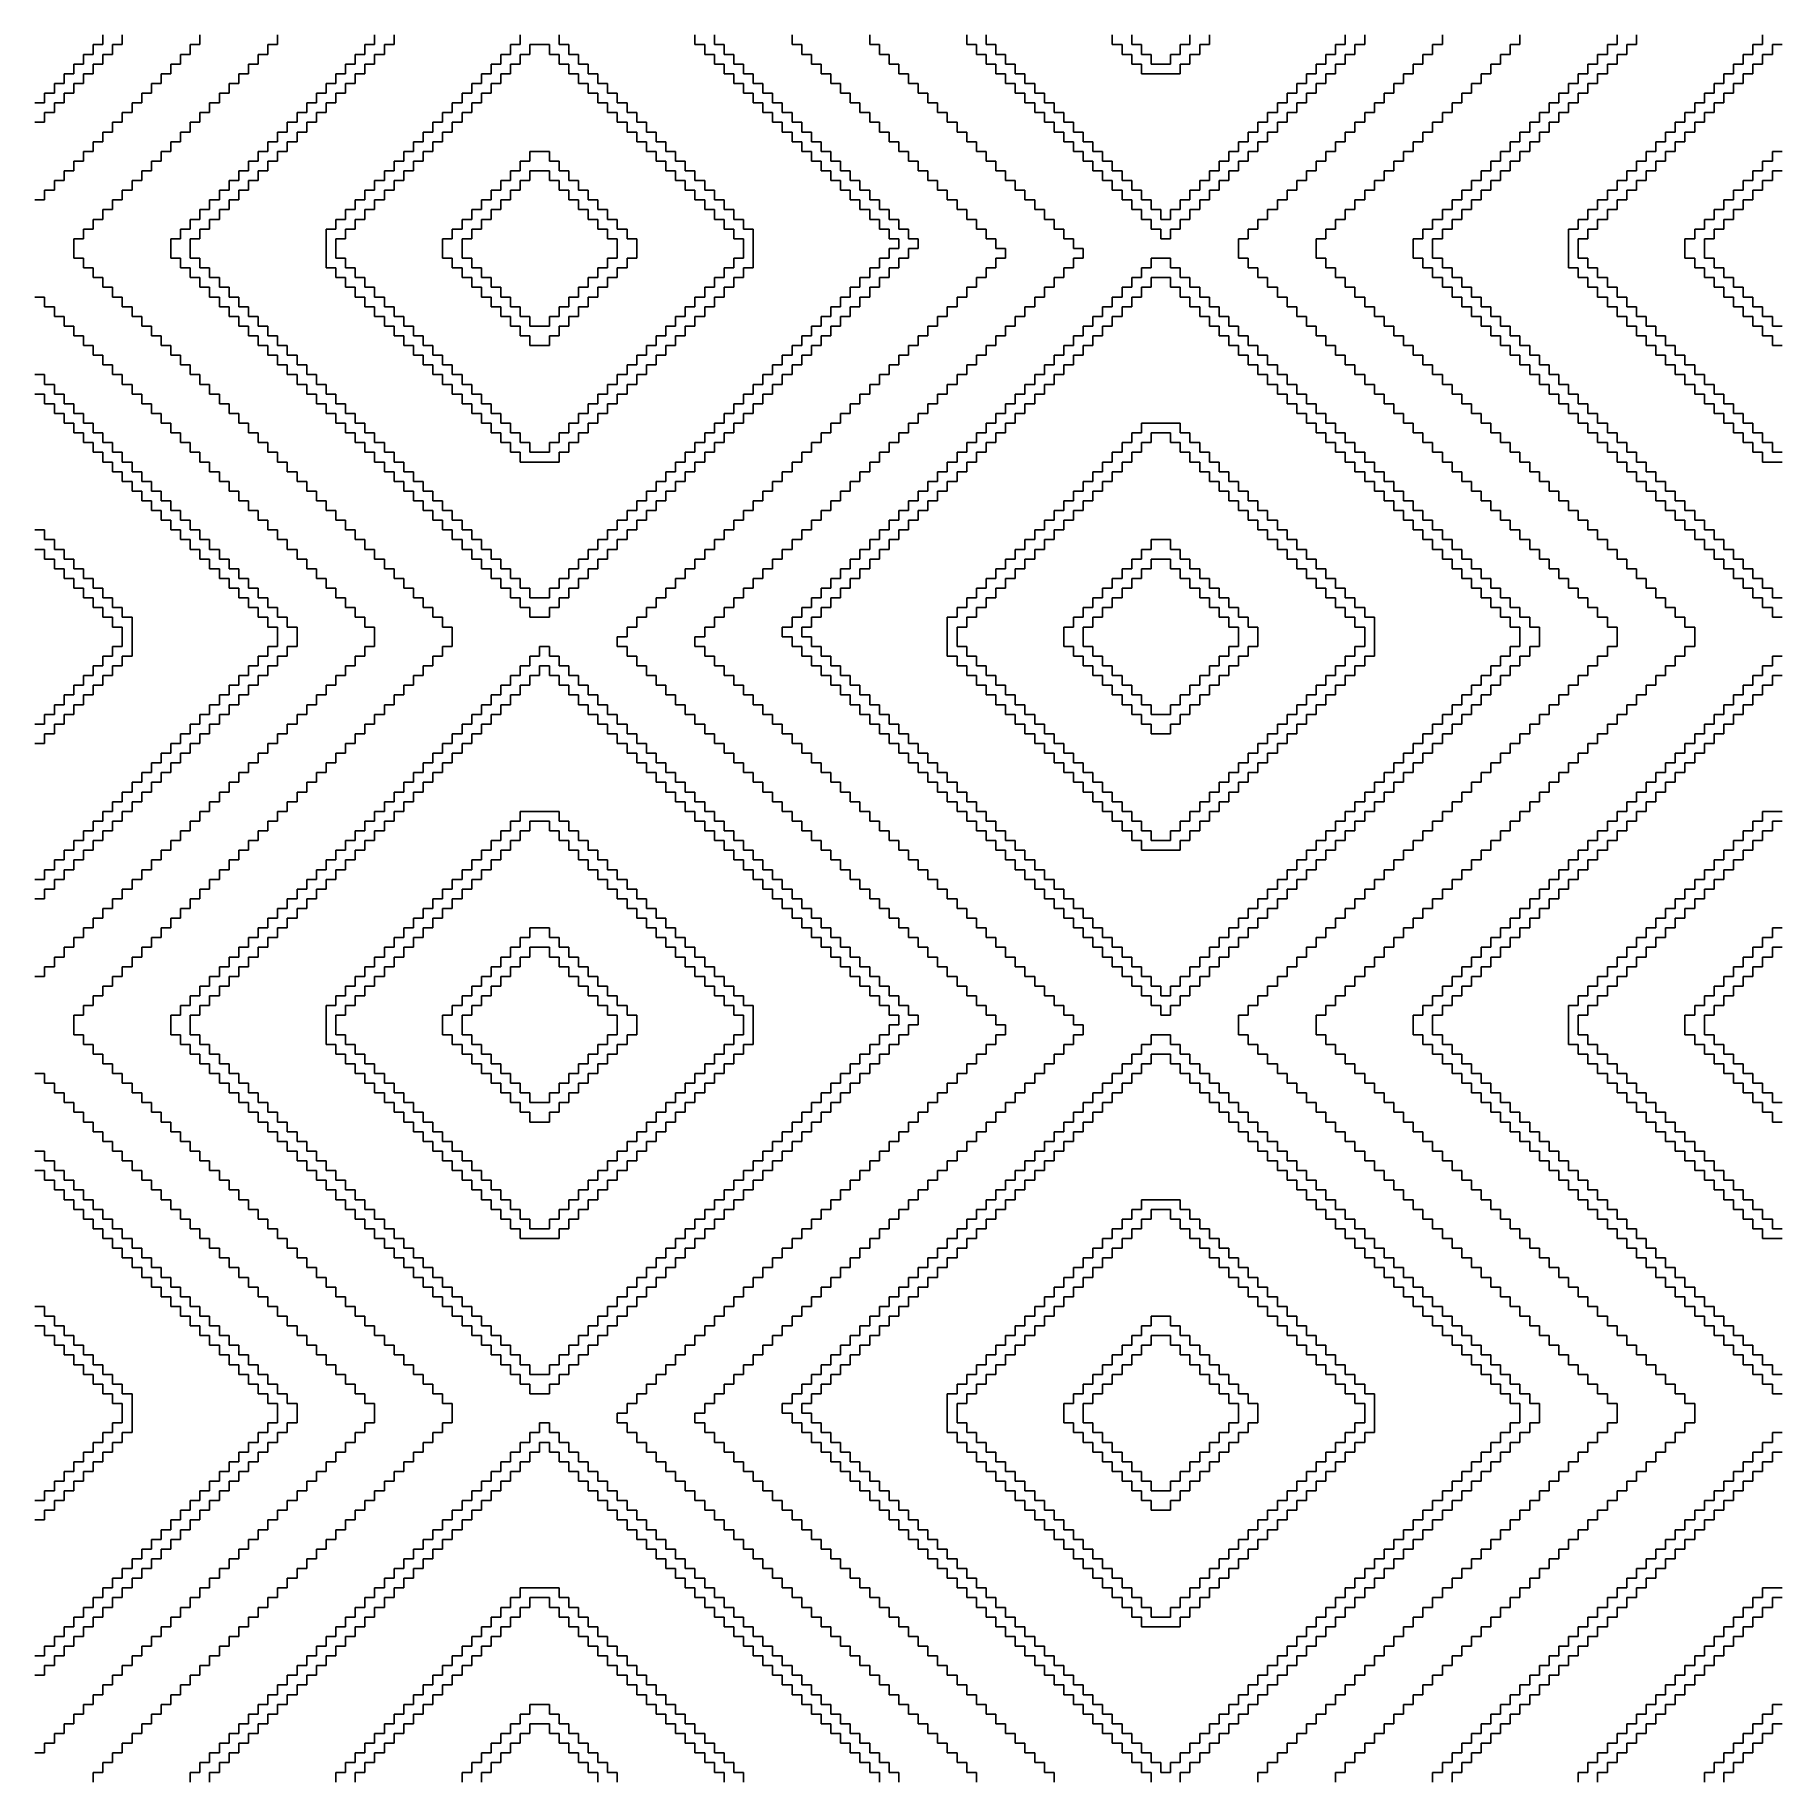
# Model space of a CAD drawing. Header units: metres. Extents: x 0 to 1800, y 0 to 1800.
import ezdxf

# ---------------------------------------------------------------- set-up
doc = ezdxf.new("R2010")
doc.units = ezdxf.units.M

msp = doc.modelspace()

# ---------------------------------------------------------------- linework, layer by layer
for p, q in [((70, 1790), (70, 1800)), ((90, 1790), (90, 1800)), ((170, 1790), (170, 1800)), ((250, 1790), (250, 1800)), ((350, 1790), (350, 1800)), ((370, 1790), (370, 1800)), ((500, 1790), (500, 1800)), ((540, 1790), (540, 1800)), ((680, 1790), (680, 1800)), ((700, 1790), (700, 1800)), ((780, 1790), (780, 1800)), ((860, 1790), (860, 1800)), ((960, 1790), (960, 1800)), ((980, 1790), (980, 1800)), ((1110, 1790), (1110, 1800)), ((1130, 1790), (1130, 1800)), ((1190, 1790), (1190, 1800)), ((1210, 1790), (1210, 1800)), ((1350, 1790), (1350, 1800)), ((1370, 1790), (1370, 1800)), ((1450, 1790), (1450, 1800)), ((1530, 1790), (1530, 1800)), ((1630, 1790), (1630, 1800)), ((1650, 1790), (1650, 1800)), ((1780, 1790), (1780, 1800)), ((60, 1780), (60, 1790)), ((60, 1790), (70, 1790)), ((80, 1780), (80, 1790)), ((80, 1790), (90, 1790)), ((160, 1780), (160, 1790)), ((160, 1790), (170, 1790)), ((240, 1780), (240, 1790)), ((240, 1790), (250, 1790)), ((340, 1780), (340, 1790)), ((340, 1790), (350, 1790)), ((360, 1780), (360, 1790)), ((360, 1790), (370, 1790)), ((490, 1780), (490, 1790)), ((490, 1790), (500, 1790)), ((510, 1780), (510, 1790)), ((510, 1790), (520, 1790)), ((520, 1790), (530, 1790)), ((530, 1780), (530, 1790)), ((540, 1790), (550, 1790)), ((550, 1780), (550, 1790)), ((680, 1790), (690, 1790)), ((690, 1780), (690, 1790)), ((700, 1790), (710, 1790)), ((710, 1780), (710, 1790)), ((780, 1790), (790, 1790)), ((790, 1780), (790, 1790)), ((860, 1790), (870, 1790)), ((870, 1780), (870, 1790)), ((960, 1790), (970, 1790)), ((970, 1780), (970, 1790)), ((980, 1790), (990, 1790)), ((990, 1780), (990, 1790)), ((1110, 1790), (1120, 1790)), ((1120, 1780), (1120, 1790)), ((1130, 1790), (1140, 1790)), ((1140, 1780), (1140, 1790)), ((1180, 1780), (1180, 1790)), ((1180, 1790), (1190, 1790)), ((1200, 1780), (1200, 1790)), ((1200, 1790), (1210, 1790)), ((1340, 1780), (1340, 1790)), ((1340, 1790), (1350, 1790)), ((1360, 1780), (1360, 1790)), ((1360, 1790), (1370, 1790)), ((1440, 1780), (1440, 1790)), ((1440, 1790), (1450, 1790)), ((1520, 1780), (1520, 1790)), ((1520, 1790), (1530, 1790)), ((1620, 1780), (1620, 1790)), ((1620, 1790), (1630, 1790)), ((1640, 1780), (1640, 1790)), ((1640, 1790), (1650, 1790)), ((1770, 1780), (1770, 1790)), ((1770, 1790), (1780, 1790)), ((1790, 1780), (1790, 1790)), ((1790, 1790), (1800, 1790)), ((40, 1760), (40, 1770)), ((40, 1770), (50, 1770)), ((50, 1770), (50, 1780)), ((50, 1780), (60, 1780)), ((60, 1760), (60, 1770)), ((60, 1770), (70, 1770)), ((70, 1770), (70, 1780)), ((70, 1780), (80, 1780)), ((140, 1760), (140, 1770)), ((140, 1770), (150, 1770)), ((150, 1770), (150, 1780)), ((150, 1780), (160, 1780)), ((220, 1760), (220, 1770)), ((220, 1770), (230, 1770)), ((230, 1770), (230, 1780)), ((230, 1780), (240, 1780)), ((320, 1760), (320, 1770)), ((320, 1770), (330, 1770)), ((330, 1770), (330, 1780)), ((330, 1780), (340, 1780)), ((340, 1760), (340, 1770)), ((340, 1770), (350, 1770)), ((350, 1770), (350, 1780)), ((350, 1780), (360, 1780)), ((470, 1760), (470, 1770)), ((470, 1770), (480, 1770)), ((480, 1770), (480, 1780)), ((480, 1780), (490, 1780)), ((490, 1760), (490, 1770)), ((490, 1770), (500, 1770)), ((500, 1770), (500, 1780)), ((500, 1780), (510, 1780)), ((530, 1780), (540, 1780)), ((540, 1770), (540, 1780)), ((540, 1770), (550, 1770)), ((550, 1780), (560, 1780)), ((550, 1760), (550, 1770)), ((560, 1770), (560, 1780)), ((560, 1770), (570, 1770)), ((570, 1760), (570, 1770)), ((690, 1780), (700, 1780)), ((700, 1770), (700, 1780)), ((700, 1770), (710, 1770)), ((710, 1780), (720, 1780)), ((710, 1760), (710, 1770)), ((720, 1770), (720, 1780)), ((720, 1770), (730, 1770)), ((730, 1760), (730, 1770)), ((790, 1780), (800, 1780)), ((800, 1770), (800, 1780)), ((800, 1770), (810, 1770)), ((810, 1760), (810, 1770)), ((870, 1780), (880, 1780)), ((880, 1770), (880, 1780)), ((880, 1770), (890, 1770)), ((890, 1760), (890, 1770)), ((970, 1780), (980, 1780)), ((980, 1770), (980, 1780)), ((980, 1770), (990, 1770)), ((990, 1780), (1000, 1780)), ((990, 1760), (990, 1770)), ((1000, 1770), (1000, 1780)), ((1000, 1770), (1010, 1770)), ((1010, 1760), (1010, 1770)), ((1120, 1780), (1130, 1780)), ((1130, 1770), (1130, 1780)), ((1130, 1770), (1140, 1770)), ((1140, 1780), (1150, 1780)), ((1140, 1760), (1140, 1770)), ((1150, 1770), (1150, 1780)), ((1150, 1770), (1160, 1770)), ((1160, 1770), (1170, 1770)), ((1170, 1770), (1170, 1780)), ((1170, 1780), (1180, 1780)), ((1180, 1760), (1180, 1770)), ((1180, 1770), (1190, 1770)), ((1190, 1770), (1190, 1780)), ((1190, 1780), (1200, 1780)), ((1320, 1760), (1320, 1770)), ((1320, 1770), (1330, 1770)), ((1330, 1770), (1330, 1780)), ((1330, 1780), (1340, 1780)), ((1340, 1760), (1340, 1770)), ((1340, 1770), (1350, 1770)), ((1350, 1770), (1350, 1780)), ((1350, 1780), (1360, 1780)), ((1420, 1760), (1420, 1770)), ((1420, 1770), (1430, 1770)), ((1430, 1770), (1430, 1780)), ((1430, 1780), (1440, 1780)), ((1500, 1760), (1500, 1770)), ((1500, 1770), (1510, 1770)), ((1510, 1770), (1510, 1780)), ((1510, 1780), (1520, 1780)), ((1600, 1760), (1600, 1770)), ((1600, 1770), (1610, 1770)), ((1610, 1770), (1610, 1780)), ((1610, 1780), (1620, 1780)), ((1620, 1760), (1620, 1770)), ((1620, 1770), (1630, 1770)), ((1630, 1770), (1630, 1780)), ((1630, 1780), (1640, 1780)), ((1750, 1760), (1750, 1770)), ((1750, 1770), (1760, 1770)), ((1760, 1770), (1760, 1780)), ((1760, 1780), (1770, 1780)), ((1770, 1760), (1770, 1770)), ((1770, 1770), (1780, 1770)), ((1780, 1770), (1780, 1780)), ((1780, 1780), (1790, 1780)), ((20, 1740), (20, 1750)), ((20, 1750), (30, 1750)), ((30, 1750), (30, 1760)), ((30, 1760), (40, 1760)), ((40, 1740), (40, 1750)), ((40, 1750), (50, 1750)), ((50, 1750), (50, 1760)), ((50, 1760), (60, 1760)), ((120, 1740), (120, 1750)), ((120, 1750), (130, 1750)), ((130, 1750), (130, 1760)), ((130, 1760), (140, 1760)), ((200, 1740), (200, 1750)), ((200, 1750), (210, 1750)), ((210, 1750), (210, 1760)), ((210, 1760), (220, 1760)), ((300, 1740), (300, 1750)), ((300, 1750), (310, 1750)), ((310, 1750), (310, 1760)), ((310, 1760), (320, 1760)), ((320, 1740), (320, 1750)), ((320, 1750), (330, 1750)), ((330, 1750), (330, 1760)), ((330, 1760), (340, 1760)), ((450, 1740), (450, 1750)), ((450, 1750), (460, 1750)), ((460, 1750), (460, 1760)), ((460, 1760), (470, 1760)), ((470, 1740), (470, 1750)), ((470, 1750), (480, 1750)), ((480, 1750), (480, 1760)), ((480, 1760), (490, 1760)), ((550, 1760), (560, 1760)), ((560, 1750), (560, 1760)), ((560, 1750), (570, 1750)), ((570, 1760), (580, 1760)), ((570, 1740), (570, 1750)), ((580, 1750), (580, 1760)), ((580, 1750), (590, 1750)), ((590, 1740), (590, 1750)), ((710, 1760), (720, 1760)), ((720, 1750), (720, 1760)), ((720, 1750), (730, 1750)), ((730, 1760), (740, 1760)), ((730, 1740), (730, 1750)), ((740, 1750), (740, 1760)), ((740, 1750), (750, 1750)), ((750, 1740), (750, 1750)), ((810, 1760), (820, 1760)), ((820, 1750), (820, 1760)), ((820, 1750), (830, 1750)), ((830, 1740), (830, 1750)), ((890, 1760), (900, 1760)), ((900, 1750), (900, 1760)), ((900, 1750), (910, 1750)), ((910, 1740), (910, 1750)), ((990, 1760), (1000, 1760)), ((1000, 1750), (1000, 1760)), ((1000, 1750), (1010, 1750)), ((1010, 1760), (1020, 1760)), ((1010, 1740), (1010, 1750)), ((1020, 1750), (1020, 1760)), ((1020, 1750), (1030, 1750)), ((1030, 1740), (1030, 1750)), ((1140, 1760), (1150, 1760)), ((1150, 1760), (1160, 1760)), ((1160, 1760), (1170, 1760)), ((1170, 1760), (1180, 1760)), ((1300, 1740), (1300, 1750)), ((1300, 1750), (1310, 1750)), ((1310, 1750), (1310, 1760)), ((1310, 1760), (1320, 1760)), ((1320, 1740), (1320, 1750)), ((1320, 1750), (1330, 1750)), ((1330, 1750), (1330, 1760)), ((1330, 1760), (1340, 1760)), ((1400, 1740), (1400, 1750)), ((1400, 1750), (1410, 1750)), ((1410, 1750), (1410, 1760)), ((1410, 1760), (1420, 1760)), ((1480, 1740), (1480, 1750)), ((1480, 1750), (1490, 1750)), ((1490, 1750), (1490, 1760)), ((1490, 1760), (1500, 1760)), ((1580, 1740), (1580, 1750)), ((1580, 1750), (1590, 1750)), ((1590, 1750), (1590, 1760)), ((1590, 1760), (1600, 1760)), ((1600, 1740), (1600, 1750)), ((1600, 1750), (1610, 1750)), ((1610, 1750), (1610, 1760)), ((1610, 1760), (1620, 1760)), ((1730, 1740), (1730, 1750)), ((1730, 1750), (1740, 1750)), ((1740, 1750), (1740, 1760)), ((1740, 1760), (1750, 1760)), ((1750, 1740), (1750, 1750)), ((1750, 1750), (1760, 1750)), ((1760, 1750), (1760, 1760)), ((1760, 1760), (1770, 1760)), ((0, 1730), (10, 1730)), ((10, 1730), (10, 1740)), ((10, 1740), (20, 1740)), ((20, 1720), (20, 1730)), ((20, 1730), (30, 1730)), ((30, 1730), (30, 1740)), ((30, 1740), (40, 1740)), ((100, 1720), (100, 1730)), ((100, 1730), (110, 1730)), ((110, 1730), (110, 1740)), ((110, 1740), (120, 1740)), ((180, 1720), (180, 1730)), ((180, 1730), (190, 1730)), ((190, 1730), (190, 1740)), ((190, 1740), (200, 1740)), ((280, 1720), (280, 1730)), ((280, 1730), (290, 1730)), ((290, 1730), (290, 1740)), ((290, 1740), (300, 1740)), ((300, 1720), (300, 1730)), ((300, 1730), (310, 1730)), ((310, 1730), (310, 1740)), ((310, 1740), (320, 1740)), ((430, 1720), (430, 1730)), ((430, 1730), (440, 1730)), ((440, 1730), (440, 1740)), ((440, 1740), (450, 1740)), ((450, 1720), (450, 1730)), ((450, 1730), (460, 1730)), ((460, 1730), (460, 1740)), ((460, 1740), (470, 1740)), ((570, 1740), (580, 1740)), ((580, 1730), (580, 1740)), ((580, 1730), (590, 1730)), ((590, 1740), (600, 1740)), ((590, 1720), (590, 1730)), ((600, 1730), (600, 1740)), ((600, 1730), (610, 1730)), ((610, 1720), (610, 1730)), ((730, 1740), (740, 1740)), ((740, 1730), (740, 1740)), ((740, 1730), (750, 1730)), ((750, 1740), (760, 1740)), ((750, 1720), (750, 1730)), ((760, 1730), (760, 1740)), ((760, 1730), (770, 1730)), ((770, 1720), (770, 1730)), ((830, 1740), (840, 1740)), ((840, 1730), (840, 1740)), ((840, 1730), (850, 1730)), ((850, 1720), (850, 1730)), ((910, 1740), (920, 1740)), ((920, 1730), (920, 1740)), ((920, 1730), (930, 1730)), ((930, 1720), (930, 1730)), ((1010, 1740), (1020, 1740)), ((1020, 1730), (1020, 1740)), ((1020, 1730), (1030, 1730)), ((1030, 1740), (1040, 1740)), ((1030, 1720), (1030, 1730)), ((1040, 1730), (1040, 1740)), ((1040, 1730), (1050, 1730)), ((1050, 1720), (1050, 1730)), ((1280, 1720), (1280, 1730)), ((1280, 1730), (1290, 1730)), ((1290, 1730), (1290, 1740)), ((1290, 1740), (1300, 1740)), ((1300, 1720), (1300, 1730)), ((1300, 1730), (1310, 1730)), ((1310, 1730), (1310, 1740)), ((1310, 1740), (1320, 1740)), ((1380, 1720), (1380, 1730)), ((1380, 1730), (1390, 1730)), ((1390, 1730), (1390, 1740)), ((1390, 1740), (1400, 1740)), ((1460, 1720), (1460, 1730)), ((1460, 1730), (1470, 1730)), ((1470, 1730), (1470, 1740)), ((1470, 1740), (1480, 1740)), ((1560, 1720), (1560, 1730)), ((1560, 1730), (1570, 1730)), ((1570, 1730), (1570, 1740)), ((1570, 1740), (1580, 1740)), ((1580, 1720), (1580, 1730)), ((1580, 1730), (1590, 1730)), ((1590, 1730), (1590, 1740)), ((1590, 1740), (1600, 1740)), ((1710, 1720), (1710, 1730)), ((1710, 1730), (1720, 1730)), ((1720, 1730), (1720, 1740)), ((1720, 1740), (1730, 1740)), ((1730, 1720), (1730, 1730)), ((1730, 1730), (1740, 1730)), ((1740, 1730), (1740, 1740)), ((1740, 1740), (1750, 1740)), ((0, 1710), (10, 1710)), ((10, 1710), (10, 1720)), ((10, 1720), (20, 1720)), ((80, 1700), (80, 1710)), ((80, 1710), (90, 1710)), ((90, 1710), (90, 1720)), ((90, 1720), (100, 1720)), ((160, 1700), (160, 1710)), ((160, 1710), (170, 1710)), ((170, 1710), (170, 1720)), ((170, 1720), (180, 1720)), ((260, 1700), (260, 1710)), ((260, 1710), (270, 1710)), ((270, 1710), (270, 1720)), ((270, 1720), (280, 1720)), ((280, 1700), (280, 1710)), ((280, 1710), (290, 1710)), ((290, 1710), (290, 1720)), ((290, 1720), (300, 1720)), ((410, 1700), (410, 1710)), ((410, 1710), (420, 1710)), ((420, 1710), (420, 1720)), ((420, 1720), (430, 1720)), ((430, 1700), (430, 1710)), ((430, 1710), (440, 1710)), ((440, 1710), (440, 1720)), ((440, 1720), (450, 1720)), ((590, 1720), (600, 1720)), ((600, 1710), (600, 1720)), ((600, 1710), (610, 1710)), ((610, 1720), (620, 1720)), ((610, 1700), (610, 1710)), ((620, 1710), (620, 1720)), ((620, 1710), (630, 1710)), ((630, 1700), (630, 1710)), ((750, 1720), (760, 1720)), ((760, 1710), (760, 1720)), ((760, 1710), (770, 1710)), ((770, 1720), (780, 1720)), ((770, 1700), (770, 1710)), ((780, 1710), (780, 1720)), ((780, 1710), (790, 1710)), ((790, 1700), (790, 1710)), ((850, 1720), (860, 1720)), ((860, 1710), (860, 1720)), ((860, 1710), (870, 1710)), ((870, 1700), (870, 1710)), ((930, 1720), (940, 1720)), ((940, 1710), (940, 1720)), ((940, 1710), (950, 1710)), ((950, 1700), (950, 1710)), ((1030, 1720), (1040, 1720)), ((1040, 1710), (1040, 1720)), ((1040, 1710), (1050, 1710)), ((1050, 1720), (1060, 1720)), ((1050, 1700), (1050, 1710)), ((1060, 1710), (1060, 1720)), ((1060, 1710), (1070, 1710)), ((1070, 1700), (1070, 1710)), ((1260, 1700), (1260, 1710)), ((1260, 1710), (1270, 1710)), ((1270, 1710), (1270, 1720)), ((1270, 1720), (1280, 1720)), ((1280, 1700), (1280, 1710)), ((1280, 1710), (1290, 1710)), ((1290, 1710), (1290, 1720)), ((1290, 1720), (1300, 1720)), ((1360, 1700), (1360, 1710)), ((1360, 1710), (1370, 1710)), ((1370, 1710), (1370, 1720)), ((1370, 1720), (1380, 1720)), ((1440, 1700), (1440, 1710)), ((1440, 1710), (1450, 1710)), ((1450, 1710), (1450, 1720)), ((1450, 1720), (1460, 1720)), ((1540, 1700), (1540, 1710)), ((1540, 1710), (1550, 1710)), ((1550, 1710), (1550, 1720)), ((1550, 1720), (1560, 1720)), ((1560, 1700), (1560, 1710)), ((1560, 1710), (1570, 1710)), ((1570, 1710), (1570, 1720)), ((1570, 1720), (1580, 1720)), ((1690, 1700), (1690, 1710)), ((1690, 1710), (1700, 1710)), ((1700, 1710), (1700, 1720)), ((1700, 1720), (1710, 1720)), ((1710, 1700), (1710, 1710)), ((1710, 1710), (1720, 1710)), ((1720, 1710), (1720, 1720)), ((1720, 1720), (1730, 1720)), ((70, 1690), (70, 1700)), ((70, 1700), (80, 1700)), ((150, 1690), (150, 1700)), ((150, 1700), (160, 1700)), ((250, 1690), (250, 1700)), ((250, 1700), (260, 1700)), ((270, 1690), (270, 1700)), ((270, 1700), (280, 1700)), ((400, 1690), (400, 1700)), ((400, 1700), (410, 1700)), ((420, 1690), (420, 1700)), ((420, 1700), (430, 1700)), ((610, 1700), (620, 1700)), ((620, 1690), (620, 1700)), ((630, 1700), (640, 1700)), ((640, 1690), (640, 1700)), ((770, 1700), (780, 1700)), ((780, 1690), (780, 1700)), ((790, 1700), (800, 1700)), ((800, 1690), (800, 1700)), ((870, 1700), (880, 1700)), ((880, 1690), (880, 1700)), ((950, 1700), (960, 1700)), ((960, 1690), (960, 1700)), ((1050, 1700), (1060, 1700)), ((1060, 1690), (1060, 1700)), ((1070, 1700), (1080, 1700)), ((1080, 1690), (1080, 1700)), ((1250, 1690), (1250, 1700)), ((1250, 1700), (1260, 1700)), ((1270, 1690), (1270, 1700)), ((1270, 1700), (1280, 1700)), ((1350, 1690), (1350, 1700)), ((1350, 1700), (1360, 1700)), ((1430, 1690), (1430, 1700)), ((1430, 1700), (1440, 1700)), ((1530, 1690), (1530, 1700)), ((1530, 1700), (1540, 1700)), ((1550, 1690), (1550, 1700)), ((1550, 1700), (1560, 1700)), ((1680, 1690), (1680, 1700)), ((1680, 1700), (1690, 1700)), ((1700, 1690), (1700, 1700)), ((1700, 1700), (1710, 1700)), ((50, 1670), (50, 1680)), ((50, 1680), (60, 1680)), ((60, 1680), (60, 1690)), ((60, 1690), (70, 1690)), ((130, 1670), (130, 1680)), ((130, 1680), (140, 1680)), ((140, 1680), (140, 1690)), ((140, 1690), (150, 1690)), ((230, 1670), (230, 1680)), ((230, 1680), (240, 1680)), ((240, 1680), (240, 1690)), ((240, 1690), (250, 1690)), ((250, 1670), (250, 1680)), ((250, 1680), (260, 1680)), ((260, 1680), (260, 1690)), ((260, 1690), (270, 1690)), ((380, 1670), (380, 1680)), ((380, 1680), (390, 1680)), ((390, 1680), (390, 1690)), ((390, 1690), (400, 1690)), ((400, 1670), (400, 1680)), ((400, 1680), (410, 1680)), ((410, 1680), (410, 1690)), ((410, 1690), (420, 1690)), ((510, 1670), (510, 1680)), ((510, 1680), (520, 1680)), ((520, 1680), (530, 1680)), ((530, 1670), (530, 1680)), ((620, 1690), (630, 1690)), ((630, 1680), (630, 1690)), ((630, 1680), (640, 1680)), ((640, 1690), (650, 1690)), ((640, 1670), (640, 1680)), ((650, 1680), (650, 1690)), ((650, 1680), (660, 1680)), ((660, 1670), (660, 1680)), ((780, 1690), (790, 1690)), ((790, 1680), (790, 1690)), ((790, 1680), (800, 1680)), ((800, 1690), (810, 1690)), ((800, 1670), (800, 1680)), ((810, 1680), (810, 1690)), ((810, 1680), (820, 1680)), ((820, 1670), (820, 1680)), ((880, 1690), (890, 1690)), ((890, 1680), (890, 1690)), ((890, 1680), (900, 1680)), ((900, 1670), (900, 1680)), ((960, 1690), (970, 1690)), ((970, 1680), (970, 1690)), ((970, 1680), (980, 1680)), ((980, 1670), (980, 1680)), ((1060, 1690), (1070, 1690)), ((1070, 1680), (1070, 1690)), ((1070, 1680), (1080, 1680)), ((1080, 1690), (1090, 1690)), ((1080, 1670), (1080, 1680)), ((1090, 1680), (1090, 1690)), ((1090, 1680), (1100, 1680)), ((1100, 1670), (1100, 1680)), ((1230, 1670), (1230, 1680)), ((1230, 1680), (1240, 1680)), ((1240, 1680), (1240, 1690)), ((1240, 1690), (1250, 1690)), ((1250, 1670), (1250, 1680)), ((1250, 1680), (1260, 1680)), ((1260, 1680), (1260, 1690)), ((1260, 1690), (1270, 1690)), ((1330, 1670), (1330, 1680)), ((1330, 1680), (1340, 1680)), ((1340, 1680), (1340, 1690)), ((1340, 1690), (1350, 1690)), ((1410, 1670), (1410, 1680)), ((1410, 1680), (1420, 1680)), ((1420, 1680), (1420, 1690)), ((1420, 1690), (1430, 1690)), ((1510, 1670), (1510, 1680)), ((1510, 1680), (1520, 1680)), ((1520, 1680), (1520, 1690)), ((1520, 1690), (1530, 1690)), ((1530, 1670), (1530, 1680)), ((1530, 1680), (1540, 1680)), ((1540, 1680), (1540, 1690)), ((1540, 1690), (1550, 1690)), ((1660, 1670), (1660, 1680)), ((1660, 1680), (1670, 1680)), ((1670, 1680), (1670, 1690)), ((1670, 1690), (1680, 1690)), ((1680, 1670), (1680, 1680)), ((1680, 1680), (1690, 1680)), ((1690, 1680), (1690, 1690)), ((1690, 1690), (1700, 1690)), ((1790, 1670), (1790, 1680)), ((1790, 1680), (1800, 1680)), ((30, 1650), (30, 1660)), ((30, 1660), (40, 1660)), ((40, 1660), (40, 1670)), ((40, 1670), (50, 1670)), ((110, 1650), (110, 1660)), ((110, 1660), (120, 1660)), ((120, 1660), (120, 1670)), ((120, 1670), (130, 1670)), ((210, 1650), (210, 1660)), ((210, 1660), (220, 1660)), ((220, 1660), (220, 1670)), ((220, 1670), (230, 1670)), ((230, 1650), (230, 1660)), ((230, 1660), (240, 1660)), ((240, 1660), (240, 1670)), ((240, 1670), (250, 1670)), ((360, 1650), (360, 1660)), ((360, 1660), (370, 1660)), ((370, 1660), (370, 1670)), ((370, 1670), (380, 1670)), ((380, 1650), (380, 1660)), ((380, 1660), (390, 1660)), ((390, 1660), (390, 1670)), ((390, 1670), (400, 1670)), ((490, 1650), (490, 1660)), ((490, 1660), (500, 1660)), ((500, 1660), (500, 1670)), ((500, 1670), (510, 1670)), ((510, 1650), (510, 1660)), ((510, 1660), (520, 1660)), ((520, 1660), (530, 1660)), ((530, 1670), (540, 1670)), ((530, 1650), (530, 1660)), ((540, 1660), (540, 1670)), ((540, 1660), (550, 1660)), ((550, 1650), (550, 1660)), ((640, 1670), (650, 1670)), ((650, 1660), (650, 1670)), ((650, 1660), (660, 1660)), ((660, 1670), (670, 1670)), ((660, 1650), (660, 1660)), ((670, 1660), (670, 1670)), ((670, 1660), (680, 1660)), ((680, 1650), (680, 1660)), ((800, 1670), (810, 1670)), ((810, 1660), (810, 1670)), ((810, 1660), (820, 1660)), ((820, 1670), (830, 1670)), ((820, 1650), (820, 1660)), ((830, 1660), (830, 1670)), ((830, 1660), (840, 1660)), ((840, 1650), (840, 1660)), ((900, 1670), (910, 1670)), ((910, 1660), (910, 1670)), ((910, 1660), (920, 1660)), ((920, 1650), (920, 1660)), ((980, 1670), (990, 1670)), ((990, 1660), (990, 1670)), ((990, 1660), (1000, 1660)), ((1000, 1650), (1000, 1660)), ((1080, 1670), (1090, 1670)), ((1090, 1660), (1090, 1670)), ((1090, 1660), (1100, 1660)), ((1100, 1670), (1110, 1670)), ((1100, 1650), (1100, 1660)), ((1110, 1660), (1110, 1670)), ((1110, 1660), (1120, 1660)), ((1120, 1650), (1120, 1660)), ((1210, 1650), (1210, 1660)), ((1210, 1660), (1220, 1660)), ((1220, 1660), (1220, 1670)), ((1220, 1670), (1230, 1670)), ((1230, 1650), (1230, 1660)), ((1230, 1660), (1240, 1660)), ((1240, 1660), (1240, 1670)), ((1240, 1670), (1250, 1670)), ((1310, 1650), (1310, 1660)), ((1310, 1660), (1320, 1660)), ((1320, 1660), (1320, 1670)), ((1320, 1670), (1330, 1670)), ((1390, 1650), (1390, 1660)), ((1390, 1660), (1400, 1660)), ((1400, 1660), (1400, 1670)), ((1400, 1670), (1410, 1670)), ((1490, 1650), (1490, 1660)), ((1490, 1660), (1500, 1660)), ((1500, 1660), (1500, 1670)), ((1500, 1670), (1510, 1670)), ((1510, 1650), (1510, 1660)), ((1510, 1660), (1520, 1660)), ((1520, 1660), (1520, 1670)), ((1520, 1670), (1530, 1670)), ((1640, 1650), (1640, 1660)), ((1640, 1660), (1650, 1660)), ((1650, 1660), (1650, 1670)), ((1650, 1670), (1660, 1670)), ((1660, 1650), (1660, 1660)), ((1660, 1660), (1670, 1660)), ((1670, 1660), (1670, 1670)), ((1670, 1670), (1680, 1670)), ((1770, 1650), (1770, 1660)), ((1770, 1660), (1780, 1660)), ((1780, 1660), (1780, 1670)), ((1780, 1670), (1790, 1670)), ((1790, 1650), (1790, 1660)), ((1790, 1660), (1800, 1660)), ((10, 1630), (10, 1640)), ((10, 1640), (20, 1640)), ((20, 1640), (20, 1650)), ((20, 1650), (30, 1650)), ((90, 1630), (90, 1640)), ((90, 1640), (100, 1640)), ((100, 1640), (100, 1650)), ((100, 1650), (110, 1650)), ((190, 1630), (190, 1640)), ((190, 1640), (200, 1640)), ((200, 1640), (200, 1650)), ((200, 1650), (210, 1650)), ((210, 1630), (210, 1640)), ((210, 1640), (220, 1640)), ((220, 1640), (220, 1650)), ((220, 1650), (230, 1650)), ((340, 1630), (340, 1640)), ((340, 1640), (350, 1640)), ((350, 1640), (350, 1650)), ((350, 1650), (360, 1650)), ((360, 1630), (360, 1640)), ((360, 1640), (370, 1640)), ((370, 1640), (370, 1650)), ((370, 1650), (380, 1650)), ((470, 1630), (470, 1640)), ((470, 1640), (480, 1640)), ((480, 1640), (480, 1650)), ((480, 1650), (490, 1650)), ((490, 1630), (490, 1640)), ((490, 1640), (500, 1640)), ((500, 1640), (500, 1650)), ((500, 1650), (510, 1650)), ((530, 1650), (540, 1650)), ((540, 1640), (540, 1650)), ((540, 1640), (550, 1640)), ((550, 1650), (560, 1650)), ((550, 1630), (550, 1640)), ((560, 1640), (560, 1650)), ((560, 1640), (570, 1640)), ((570, 1630), (570, 1640)), ((660, 1650), (670, 1650)), ((670, 1640), (670, 1650)), ((670, 1640), (680, 1640)), ((680, 1650), (690, 1650)), ((680, 1630), (680, 1640)), ((690, 1640), (690, 1650)), ((690, 1640), (700, 1640)), ((700, 1630), (700, 1640)), ((820, 1650), (830, 1650)), ((830, 1640), (830, 1650)), ((830, 1640), (840, 1640)), ((840, 1650), (850, 1650)), ((840, 1630), (840, 1640)), ((850, 1640), (850, 1650)), ((850, 1640), (860, 1640)), ((860, 1630), (860, 1640)), ((920, 1650), (930, 1650)), ((930, 1640), (930, 1650)), ((930, 1640), (940, 1640)), ((940, 1630), (940, 1640)), ((1000, 1650), (1010, 1650)), ((1010, 1640), (1010, 1650)), ((1010, 1640), (1020, 1640)), ((1020, 1630), (1020, 1640)), ((1100, 1650), (1110, 1650)), ((1110, 1640), (1110, 1650)), ((1110, 1640), (1120, 1640)), ((1120, 1650), (1130, 1650)), ((1120, 1630), (1120, 1640)), ((1130, 1640), (1130, 1650)), ((1130, 1640), (1140, 1640)), ((1140, 1630), (1140, 1640)), ((1190, 1630), (1190, 1640)), ((1190, 1640), (1200, 1640)), ((1200, 1640), (1200, 1650)), ((1200, 1650), (1210, 1650)), ((1210, 1630), (1210, 1640)), ((1210, 1640), (1220, 1640)), ((1220, 1640), (1220, 1650)), ((1220, 1650), (1230, 1650)), ((1290, 1630), (1290, 1640)), ((1290, 1640), (1300, 1640)), ((1300, 1640), (1300, 1650)), ((1300, 1650), (1310, 1650)), ((1370, 1630), (1370, 1640)), ((1370, 1640), (1380, 1640)), ((1380, 1640), (1380, 1650)), ((1380, 1650), (1390, 1650)), ((1470, 1630), (1470, 1640)), ((1470, 1640), (1480, 1640)), ((1480, 1640), (1480, 1650)), ((1480, 1650), (1490, 1650)), ((1490, 1630), (1490, 1640)), ((1490, 1640), (1500, 1640)), ((1500, 1640), (1500, 1650)), ((1500, 1650), (1510, 1650)), ((1620, 1630), (1620, 1640)), ((1620, 1640), (1630, 1640)), ((1630, 1640), (1630, 1650)), ((1630, 1650), (1640, 1650)), ((1640, 1630), (1640, 1640)), ((1640, 1640), (1650, 1640)), ((1650, 1640), (1650, 1650)), ((1650, 1650), (1660, 1650)), ((1750, 1630), (1750, 1640)), ((1750, 1640), (1760, 1640)), ((1760, 1640), (1760, 1650)), ((1760, 1650), (1770, 1650)), ((1770, 1630), (1770, 1640)), ((1770, 1640), (1780, 1640)), ((1780, 1640), (1780, 1650)), ((1780, 1650), (1790, 1650)), ((0, 1630), (10, 1630)), ((70, 1610), (70, 1620)), ((70, 1620), (80, 1620)), ((80, 1620), (80, 1630)), ((80, 1630), (90, 1630)), ((170, 1610), (170, 1620)), ((170, 1620), (180, 1620)), ((180, 1620), (180, 1630)), ((180, 1630), (190, 1630)), ((190, 1610), (190, 1620)), ((190, 1620), (200, 1620)), ((200, 1620), (200, 1630)), ((200, 1630), (210, 1630)), ((320, 1610), (320, 1620)), ((320, 1620), (330, 1620)), ((330, 1620), (330, 1630)), ((330, 1630), (340, 1630)), ((340, 1610), (340, 1620)), ((340, 1620), (350, 1620)), ((350, 1620), (350, 1630)), ((350, 1630), (360, 1630)), ((450, 1610), (450, 1620)), ((450, 1620), (460, 1620)), ((460, 1620), (460, 1630)), ((460, 1630), (470, 1630)), ((470, 1610), (470, 1620)), ((470, 1620), (480, 1620)), ((480, 1620), (480, 1630)), ((480, 1630), (490, 1630)), ((550, 1630), (560, 1630)), ((560, 1620), (560, 1630)), ((560, 1620), (570, 1620)), ((570, 1630), (580, 1630)), ((570, 1610), (570, 1620)), ((580, 1620), (580, 1630)), ((580, 1620), (590, 1620)), ((590, 1610), (590, 1620)), ((680, 1630), (690, 1630)), ((690, 1620), (690, 1630)), ((690, 1620), (700, 1620)), ((700, 1630), (710, 1630)), ((700, 1610), (700, 1620)), ((710, 1620), (710, 1630)), ((710, 1620), (720, 1620)), ((720, 1610), (720, 1620)), ((840, 1630), (850, 1630)), ((850, 1620), (850, 1630)), ((850, 1620), (860, 1620)), ((860, 1630), (870, 1630)), ((860, 1610), (860, 1620)), ((870, 1620), (870, 1630)), ((870, 1620), (880, 1620)), ((880, 1610), (880, 1620)), ((940, 1630), (950, 1630)), ((950, 1620), (950, 1630)), ((950, 1620), (960, 1620)), ((960, 1610), (960, 1620)), ((1020, 1630), (1030, 1630)), ((1030, 1620), (1030, 1630)), ((1030, 1620), (1040, 1620)), ((1040, 1610), (1040, 1620)), ((1120, 1630), (1130, 1630)), ((1130, 1620), (1130, 1630)), ((1130, 1620), (1140, 1620)), ((1140, 1630), (1150, 1630)), ((1140, 1610), (1140, 1620)), ((1150, 1620), (1150, 1630)), ((1150, 1620), (1160, 1620)), ((1160, 1610), (1160, 1620)), ((1170, 1610), (1170, 1620)), ((1170, 1620), (1180, 1620)), ((1180, 1620), (1180, 1630)), ((1180, 1630), (1190, 1630)), ((1190, 1610), (1190, 1620)), ((1190, 1620), (1200, 1620)), ((1200, 1620), (1200, 1630)), ((1200, 1630), (1210, 1630)), ((1270, 1610), (1270, 1620)), ((1270, 1620), (1280, 1620)), ((1280, 1620), (1280, 1630)), ((1280, 1630), (1290, 1630)), ((1350, 1610), (1350, 1620)), ((1350, 1620), (1360, 1620)), ((1360, 1620), (1360, 1630)), ((1360, 1630), (1370, 1630)), ((1450, 1610), (1450, 1620)), ((1450, 1620), (1460, 1620)), ((1460, 1620), (1460, 1630)), ((1460, 1630), (1470, 1630)), ((1470, 1610), (1470, 1620)), ((1470, 1620), (1480, 1620)), ((1480, 1620), (1480, 1630)), ((1480, 1630), (1490, 1630)), ((1600, 1610), (1600, 1620)), ((1600, 1620), (1610, 1620)), ((1610, 1620), (1610, 1630)), ((1610, 1630), (1620, 1630)), ((1620, 1610), (1620, 1620)), ((1620, 1620), (1630, 1620)), ((1630, 1620), (1630, 1630)), ((1630, 1630), (1640, 1630)), ((1730, 1610), (1730, 1620)), ((1730, 1620), (1740, 1620)), ((1740, 1620), (1740, 1630)), ((1740, 1630), (1750, 1630)), ((1750, 1610), (1750, 1620)), ((1750, 1620), (1760, 1620)), ((1760, 1620), (1760, 1630)), ((1760, 1630), (1770, 1630)), ((60, 1600), (60, 1610)), ((60, 1610), (70, 1610)), ((160, 1600), (160, 1610)), ((160, 1610), (170, 1610)), ((180, 1600), (180, 1610)), ((180, 1610), (190, 1610)), ((310, 1600), (310, 1610)), ((310, 1610), (320, 1610)), ((330, 1600), (330, 1610)), ((330, 1610), (340, 1610)), ((440, 1600), (440, 1610)), ((440, 1610), (450, 1610)), ((460, 1600), (460, 1610)), ((460, 1610), (470, 1610)), ((570, 1610), (580, 1610)), ((580, 1600), (580, 1610)), ((590, 1610), (600, 1610)), ((600, 1600), (600, 1610)), ((700, 1610), (710, 1610)), ((710, 1600), (710, 1610)), ((720, 1610), (730, 1610)), ((730, 1600), (730, 1610)), ((860, 1610), (870, 1610)), ((870, 1600), (870, 1610)), ((880, 1610), (890, 1610)), ((890, 1600), (890, 1610)), ((960, 1610), (970, 1610)), ((970, 1600), (970, 1610)), ((1040, 1610), (1050, 1610)), ((1050, 1600), (1050, 1610)), ((1140, 1610), (1150, 1610)), ((1150, 1600), (1150, 1610)), ((1160, 1610), (1170, 1610)), ((1180, 1600), (1180, 1610)), ((1180, 1610), (1190, 1610)), ((1260, 1600), (1260, 1610)), ((1260, 1610), (1270, 1610)), ((1340, 1600), (1340, 1610)), ((1340, 1610), (1350, 1610)), ((1440, 1600), (1440, 1610)), ((1440, 1610), (1450, 1610)), ((1460, 1600), (1460, 1610)), ((1460, 1610), (1470, 1610)), ((1590, 1600), (1590, 1610)), ((1590, 1610), (1600, 1610)), ((1610, 1600), (1610, 1610)), ((1610, 1610), (1620, 1610)), ((1720, 1600), (1720, 1610)), ((1720, 1610), (1730, 1610)), ((1740, 1600), (1740, 1610)), ((1740, 1610), (1750, 1610)), ((40, 1580), (40, 1590)), ((40, 1590), (50, 1590)), ((50, 1590), (50, 1600)), ((50, 1600), (60, 1600)), ((140, 1580), (140, 1590)), ((140, 1590), (150, 1590)), ((150, 1590), (150, 1600)), ((150, 1600), (160, 1600)), ((160, 1580), (160, 1590)), ((160, 1590), (170, 1590)), ((170, 1590), (170, 1600)), ((170, 1600), (180, 1600)), ((300, 1590), (300, 1600)), ((300, 1600), (310, 1600)), ((300, 1580), (300, 1590)), ((310, 1580), (310, 1590)), ((310, 1590), (320, 1590)), ((320, 1590), (320, 1600)), ((320, 1600), (330, 1600)), ((420, 1580), (420, 1590)), ((420, 1590), (430, 1590)), ((430, 1590), (430, 1600)), ((430, 1600), (440, 1600)), ((440, 1580), (440, 1590)), ((440, 1590), (450, 1590)), ((450, 1590), (450, 1600)), ((450, 1600), (460, 1600)), ((580, 1600), (590, 1600)), ((590, 1590), (590, 1600)), ((590, 1590), (600, 1590)), ((600, 1600), (610, 1600)), ((600, 1580), (600, 1590)), ((610, 1590), (610, 1600)), ((610, 1590), (620, 1590)), ((620, 1580), (620, 1590)), ((710, 1600), (720, 1600)), ((720, 1590), (720, 1600)), ((720, 1590), (730, 1590)), ((730, 1600), (740, 1600)), ((730, 1580), (730, 1590)), ((740, 1590), (740, 1600)), ((740, 1580), (740, 1590)), ((870, 1600), (880, 1600)), ((880, 1590), (880, 1600)), ((880, 1590), (890, 1590)), ((890, 1600), (900, 1600)), ((890, 1580), (890, 1590)), ((900, 1590), (900, 1600)), ((900, 1590), (910, 1590)), ((910, 1580), (910, 1590)), ((970, 1600), (980, 1600)), ((980, 1590), (980, 1600)), ((980, 1590), (990, 1590)), ((990, 1580), (990, 1590)), ((1050, 1600), (1060, 1600)), ((1060, 1590), (1060, 1600)), ((1060, 1590), (1070, 1590)), ((1070, 1580), (1070, 1590)), ((1150, 1600), (1160, 1600)), ((1160, 1590), (1160, 1600)), ((1160, 1590), (1170, 1590)), ((1170, 1590), (1170, 1600)), ((1170, 1600), (1180, 1600)), ((1240, 1580), (1240, 1590)), ((1240, 1590), (1250, 1590)), ((1250, 1590), (1250, 1600)), ((1250, 1600), (1260, 1600)), ((1320, 1580), (1320, 1590)), ((1320, 1590), (1330, 1590)), ((1330, 1590), (1330, 1600)), ((1330, 1600), (1340, 1600)), ((1420, 1580), (1420, 1590)), ((1420, 1590), (1430, 1590)), ((1430, 1590), (1430, 1600)), ((1430, 1600), (1440, 1600)), ((1440, 1580), (1440, 1590)), ((1440, 1590), (1450, 1590)), ((1450, 1590), (1450, 1600)), ((1450, 1600), (1460, 1600)), ((1580, 1590), (1580, 1600)), ((1580, 1600), (1590, 1600)), ((1580, 1580), (1580, 1590)), ((1590, 1580), (1590, 1590)), ((1590, 1590), (1600, 1590)), ((1600, 1590), (1600, 1600)), ((1600, 1600), (1610, 1600)), ((1700, 1580), (1700, 1590)), ((1700, 1590), (1710, 1590)), ((1710, 1590), (1710, 1600)), ((1710, 1600), (1720, 1600)), ((1720, 1580), (1720, 1590)), ((1720, 1590), (1730, 1590)), ((1730, 1590), (1730, 1600)), ((1730, 1600), (1740, 1600)), ((40, 1570), (40, 1580)), ((40, 1570), (50, 1570)), ((50, 1560), (50, 1570)), ((140, 1570), (140, 1580)), ((140, 1570), (150, 1570)), ((150, 1560), (150, 1570)), ((160, 1570), (160, 1580)), ((160, 1570), (170, 1570)), ((170, 1560), (170, 1570)), ((300, 1570), (300, 1580)), ((300, 1560), (300, 1570)), ((310, 1570), (310, 1580)), ((310, 1570), (320, 1570)), ((320, 1560), (320, 1570)), ((420, 1570), (420, 1580)), ((420, 1570), (430, 1570)), ((430, 1560), (430, 1570)), ((440, 1570), (440, 1580)), ((440, 1570), (450, 1570)), ((450, 1560), (450, 1570)), ((590, 1560), (590, 1570)), ((590, 1570), (600, 1570)), ((600, 1570), (600, 1580)), ((610, 1560), (610, 1570)), ((610, 1570), (620, 1570)), ((620, 1570), (620, 1580)), ((720, 1560), (720, 1570)), ((720, 1570), (730, 1570)), ((730, 1570), (730, 1580)), ((740, 1570), (740, 1580)), ((740, 1560), (740, 1570)), ((870, 1560), (870, 1570)), ((870, 1570), (880, 1570)), ((880, 1570), (880, 1580)), ((880, 1580), (890, 1580)), ((890, 1560), (890, 1570)), ((890, 1570), (900, 1570)), ((900, 1570), (900, 1580)), ((900, 1580), (910, 1580)), ((990, 1580), (1000, 1580)), ((990, 1560), (990, 1570)), ((990, 1570), (1000, 1570)), ((1000, 1570), (1000, 1580)), ((1070, 1580), (1080, 1580)), ((1070, 1560), (1070, 1570)), ((1070, 1570), (1080, 1570)), ((1080, 1570), (1080, 1580)), ((1150, 1560), (1150, 1570)), ((1150, 1570), (1160, 1570)), ((1160, 1570), (1170, 1570)), ((1170, 1560), (1170, 1570)), ((1240, 1570), (1240, 1580)), ((1240, 1570), (1250, 1570)), ((1250, 1560), (1250, 1570)), ((1320, 1570), (1320, 1580)), ((1320, 1570), (1330, 1570)), ((1330, 1560), (1330, 1570)), ((1420, 1570), (1420, 1580)), ((1420, 1570), (1430, 1570)), ((1430, 1560), (1430, 1570)), ((1440, 1570), (1440, 1580)), ((1440, 1570), (1450, 1570)), ((1450, 1560), (1450, 1570)), ((1580, 1570), (1580, 1580)), ((1580, 1560), (1580, 1570)), ((1590, 1570), (1590, 1580)), ((1590, 1570), (1600, 1570)), ((1600, 1560), (1600, 1570)), ((1700, 1570), (1700, 1580)), ((1700, 1570), (1710, 1570)), ((1710, 1560), (1710, 1570)), ((1720, 1570), (1720, 1580)), ((1720, 1570), (1730, 1570)), ((1730, 1560), (1730, 1570)), ((50, 1560), (60, 1560)), ((60, 1550), (60, 1560)), ((60, 1550), (70, 1550)), ((70, 1540), (70, 1550)), ((150, 1560), (160, 1560)), ((160, 1550), (160, 1560)), ((160, 1550), (170, 1550)), ((170, 1560), (180, 1560)), ((170, 1540), (170, 1550)), ((180, 1550), (180, 1560)), ((180, 1550), (190, 1550)), ((190, 1540), (190, 1550)), ((300, 1560), (310, 1560)), ((310, 1550), (310, 1560)), ((310, 1550), (320, 1550)), ((320, 1560), (330, 1560)), ((320, 1540), (320, 1550)), ((330, 1550), (330, 1560)), ((330, 1550), (340, 1550)), ((340, 1540), (340, 1550)), ((430, 1560), (440, 1560)), ((440, 1550), (440, 1560)), ((440, 1550), (450, 1550)), ((450, 1560), (460, 1560)), ((450, 1540), (450, 1550)), ((460, 1550), (460, 1560)), ((460, 1550), (470, 1550)), ((470, 1540), (470, 1550)), ((570, 1540), (570, 1550)), ((570, 1550), (580, 1550)), ((580, 1550), (580, 1560)), ((580, 1560), (590, 1560)), ((590, 1540), (590, 1550)), ((590, 1550), (600, 1550)), ((600, 1550), (600, 1560)), ((600, 1560), (610, 1560)), ((700, 1540), (700, 1550)), ((700, 1550), (710, 1550)), ((710, 1550), (710, 1560)), ((710, 1560), (720, 1560)), ((720, 1540), (720, 1550)), ((720, 1550), (730, 1550)), ((730, 1550), (730, 1560)), ((730, 1560), (740, 1560)), ((850, 1540), (850, 1550)), ((850, 1550), (860, 1550)), ((860, 1550), (860, 1560)), ((860, 1560), (870, 1560)), ((870, 1540), (870, 1550)), ((870, 1550), (880, 1550)), ((880, 1550), (880, 1560)), ((880, 1560), (890, 1560)), ((970, 1540), (970, 1550)), ((970, 1550), (980, 1550)), ((980, 1550), (980, 1560)), ((980, 1560), (990, 1560)), ((1050, 1540), (1050, 1550)), ((1050, 1550), (1060, 1550)), ((1060, 1550), (1060, 1560)), ((1060, 1560), (1070, 1560)), ((1130, 1540), (1130, 1550)), ((1130, 1550), (1140, 1550)), ((1140, 1550), (1140, 1560)), ((1140, 1560), (1150, 1560)), ((1150, 1540), (1150, 1550)), ((1150, 1550), (1160, 1550)), ((1160, 1550), (1170, 1550)), ((1170, 1560), (1180, 1560)), ((1170, 1540), (1170, 1550)), ((1180, 1550), (1180, 1560)), ((1180, 1550), (1190, 1550)), ((1190, 1540), (1190, 1550)), ((1250, 1560), (1260, 1560)), ((1260, 1550), (1260, 1560)), ((1260, 1550), (1270, 1550)), ((1270, 1540), (1270, 1550)), ((1330, 1560), (1340, 1560)), ((1340, 1550), (1340, 1560)), ((1340, 1550), (1350, 1550)), ((1350, 1540), (1350, 1550)), ((1430, 1560), (1440, 1560)), ((1440, 1550), (1440, 1560)), ((1440, 1550), (1450, 1550)), ((1450, 1560), (1460, 1560)), ((1450, 1540), (1450, 1550)), ((1460, 1550), (1460, 1560)), ((1460, 1550), (1470, 1550)), ((1470, 1540), (1470, 1550)), ((1580, 1560), (1590, 1560)), ((1590, 1550), (1590, 1560)), ((1590, 1550), (1600, 1550)), ((1600, 1560), (1610, 1560)), ((1600, 1540), (1600, 1550)), ((1610, 1550), (1610, 1560)), ((1610, 1550), (1620, 1550)), ((1620, 1540), (1620, 1550)), ((1710, 1560), (1720, 1560)), ((1720, 1550), (1720, 1560)), ((1720, 1550), (1730, 1550)), ((1730, 1560), (1740, 1560)), ((1730, 1540), (1730, 1550)), ((1740, 1550), (1740, 1560)), ((1740, 1550), (1750, 1550)), ((1750, 1540), (1750, 1550)), ((0, 1530), (10, 1530)), ((10, 1520), (10, 1530)), ((70, 1540), (80, 1540)), ((80, 1530), (80, 1540)), ((80, 1530), (90, 1530)), ((90, 1520), (90, 1530)), ((170, 1540), (180, 1540)), ((180, 1530), (180, 1540)), ((180, 1530), (190, 1530)), ((190, 1540), (200, 1540)), ((190, 1520), (190, 1530)), ((200, 1530), (200, 1540)), ((200, 1530), (210, 1530)), ((210, 1520), (210, 1530)), ((320, 1540), (330, 1540)), ((330, 1530), (330, 1540)), ((330, 1530), (340, 1530)), ((340, 1540), (350, 1540)), ((340, 1520), (340, 1530)), ((350, 1530), (350, 1540)), ((350, 1530), (360, 1530)), ((360, 1520), (360, 1530)), ((450, 1540), (460, 1540)), ((460, 1530), (460, 1540)), ((460, 1530), (470, 1530)), ((470, 1540), (480, 1540)), ((470, 1520), (470, 1530)), ((480, 1530), (480, 1540)), ((480, 1530), (490, 1530)), ((490, 1520), (490, 1530)), ((550, 1520), (550, 1530)), ((550, 1530), (560, 1530)), ((560, 1530), (560, 1540)), ((560, 1540), (570, 1540)), ((570, 1520), (570, 1530)), ((570, 1530), (580, 1530)), ((580, 1530), (580, 1540)), ((580, 1540), (590, 1540)), ((680, 1520), (680, 1530)), ((680, 1530), (690, 1530)), ((690, 1530), (690, 1540)), ((690, 1540), (700, 1540)), ((700, 1520), (700, 1530)), ((700, 1530), (710, 1530)), ((710, 1530), (710, 1540)), ((710, 1540), (720, 1540)), ((830, 1520), (830, 1530)), ((830, 1530), (840, 1530)), ((840, 1530), (840, 1540)), ((840, 1540), (850, 1540)), ((850, 1520), (850, 1530)), ((850, 1530), (860, 1530)), ((860, 1530), (860, 1540)), ((860, 1540), (870, 1540)), ((950, 1520), (950, 1530)), ((950, 1530), (960, 1530)), ((960, 1530), (960, 1540)), ((960, 1540), (970, 1540)), ((1030, 1520), (1030, 1530)), ((1030, 1530), (1040, 1530)), ((1040, 1530), (1040, 1540)), ((1040, 1540), (1050, 1540)), ((1110, 1520), (1110, 1530)), ((1110, 1530), (1120, 1530)), ((1120, 1530), (1120, 1540)), ((1120, 1540), (1130, 1540)), ((1130, 1520), (1130, 1530)), ((1130, 1530), (1140, 1530)), ((1140, 1530), (1140, 1540)), ((1140, 1540), (1150, 1540)), ((1170, 1540), (1180, 1540)), ((1180, 1530), (1180, 1540)), ((1180, 1530), (1190, 1530)), ((1190, 1540), (1200, 1540)), ((1190, 1520), (1190, 1530)), ((1200, 1530), (1200, 1540)), ((1200, 1530), (1210, 1530)), ((1210, 1520), (1210, 1530)), ((1270, 1540), (1280, 1540)), ((1280, 1530), (1280, 1540)), ((1280, 1530), (1290, 1530)), ((1290, 1520), (1290, 1530)), ((1350, 1540), (1360, 1540)), ((1360, 1530), (1360, 1540)), ((1360, 1530), (1370, 1530)), ((1370, 1520), (1370, 1530)), ((1450, 1540), (1460, 1540)), ((1460, 1530), (1460, 1540)), ((1460, 1530), (1470, 1530)), ((1470, 1540), (1480, 1540)), ((1470, 1520), (1470, 1530)), ((1480, 1530), (1480, 1540)), ((1480, 1530), (1490, 1530)), ((1490, 1520), (1490, 1530)), ((1600, 1540), (1610, 1540)), ((1610, 1530), (1610, 1540)), ((1610, 1530), (1620, 1530)), ((1620, 1540), (1630, 1540)), ((1620, 1520), (1620, 1530)), ((1630, 1530), (1630, 1540)), ((1630, 1530), (1640, 1530)), ((1640, 1520), (1640, 1530)), ((1730, 1540), (1740, 1540)), ((1740, 1530), (1740, 1540)), ((1740, 1530), (1750, 1530)), ((1750, 1540), (1760, 1540)), ((1750, 1520), (1750, 1530)), ((1760, 1530), (1760, 1540)), ((1760, 1530), (1770, 1530)), ((1770, 1520), (1770, 1530)), ((10, 1520), (20, 1520)), ((20, 1510), (20, 1520)), ((90, 1520), (100, 1520)), ((100, 1510), (100, 1520)), ((190, 1520), (200, 1520)), ((200, 1510), (200, 1520)), ((210, 1520), (220, 1520)), ((220, 1510), (220, 1520)), ((340, 1520), (350, 1520)), ((350, 1510), (350, 1520)), ((360, 1520), (370, 1520)), ((370, 1510), (370, 1520)), ((470, 1520), (480, 1520)), ((480, 1510), (480, 1520)), ((490, 1520), (500, 1520)), ((500, 1510), (500, 1520)), ((540, 1510), (540, 1520)), ((540, 1520), (550, 1520)), ((560, 1510), (560, 1520)), ((560, 1520), (570, 1520)), ((670, 1510), (670, 1520)), ((670, 1520), (680, 1520)), ((690, 1510), (690, 1520)), ((690, 1520), (700, 1520)), ((820, 1510), (820, 1520)), ((820, 1520), (830, 1520)), ((840, 1510), (840, 1520)), ((840, 1520), (850, 1520)), ((940, 1510), (940, 1520)), ((940, 1520), (950, 1520)), ((1020, 1510), (1020, 1520)), ((1020, 1520), (1030, 1520)), ((1100, 1510), (1100, 1520)), ((1100, 1520), (1110, 1520)), ((1120, 1510), (1120, 1520)), ((1120, 1520), (1130, 1520)), ((1190, 1520), (1200, 1520)), ((1200, 1510), (1200, 1520)), ((1210, 1520), (1220, 1520)), ((1220, 1510), (1220, 1520)), ((1290, 1520), (1300, 1520)), ((1300, 1510), (1300, 1520)), ((1370, 1520), (1380, 1520)), ((1380, 1510), (1380, 1520)), ((1470, 1520), (1480, 1520)), ((1480, 1510), (1480, 1520)), ((1490, 1520), (1500, 1520)), ((1500, 1510), (1500, 1520)), ((1620, 1520), (1630, 1520)), ((1630, 1510), (1630, 1520)), ((1640, 1520), (1650, 1520)), ((1650, 1510), (1650, 1520)), ((1750, 1520), (1760, 1520)), ((1760, 1510), (1760, 1520)), ((1770, 1520), (1780, 1520)), ((1780, 1510), (1780, 1520)), ((20, 1510), (30, 1510)), ((30, 1500), (30, 1510)), ((30, 1500), (40, 1500)), ((40, 1490), (40, 1500)), ((100, 1510), (110, 1510)), ((110, 1500), (110, 1510)), ((110, 1500), (120, 1500)), ((120, 1490), (120, 1500)), ((200, 1510), (210, 1510)), ((210, 1500), (210, 1510)), ((210, 1500), (220, 1500)), ((220, 1510), (230, 1510)), ((220, 1490), (220, 1500)), ((230, 1500), (230, 1510)), ((230, 1500), (240, 1500)), ((240, 1490), (240, 1500)), ((350, 1510), (360, 1510)), ((360, 1500), (360, 1510)), ((360, 1500), (370, 1500)), ((370, 1510), (380, 1510)), ((370, 1490), (370, 1500)), ((380, 1500), (380, 1510)), ((380, 1500), (390, 1500)), ((390, 1490), (390, 1500)), ((480, 1510), (490, 1510)), ((490, 1500), (490, 1510)), ((490, 1500), (500, 1500)), ((500, 1510), (510, 1510)), ((500, 1490), (500, 1500)), ((510, 1500), (510, 1510)), ((510, 1500), (520, 1500)), ((520, 1500), (530, 1500)), ((530, 1500), (530, 1510)), ((530, 1510), (540, 1510)), ((540, 1490), (540, 1500)), ((540, 1500), (550, 1500)), ((550, 1500), (550, 1510)), ((550, 1510), (560, 1510)), ((650, 1490), (650, 1500)), ((650, 1500), (660, 1500)), ((660, 1500), (660, 1510)), ((660, 1510), (670, 1510)), ((670, 1490), (670, 1500)), ((670, 1500), (680, 1500)), ((680, 1500), (680, 1510)), ((680, 1510), (690, 1510)), ((800, 1490), (800, 1500)), ((800, 1500), (810, 1500)), ((810, 1500), (810, 1510)), ((810, 1510), (820, 1510)), ((820, 1490), (820, 1500)), ((820, 1500), (830, 1500)), ((830, 1500), (830, 1510)), ((830, 1510), (840, 1510)), ((920, 1490), (920, 1500)), ((920, 1500), (930, 1500)), ((930, 1500), (930, 1510)), ((930, 1510), (940, 1510)), ((1000, 1490), (1000, 1500)), ((1000, 1500), (1010, 1500)), ((1010, 1500), (1010, 1510)), ((1010, 1510), (1020, 1510)), ((1080, 1490), (1080, 1500)), ((1080, 1500), (1090, 1500)), ((1090, 1500), (1090, 1510)), ((1090, 1510), (1100, 1510)), ((1100, 1490), (1100, 1500)), ((1100, 1500), (1110, 1500)), ((1110, 1500), (1110, 1510)), ((1110, 1510), (1120, 1510)), ((1200, 1510), (1210, 1510)), ((1210, 1500), (1210, 1510)), ((1210, 1500), (1220, 1500)), ((1220, 1510), (1230, 1510)), ((1220, 1490), (1220, 1500)), ((1230, 1500), (1230, 1510)), ((1230, 1500), (1240, 1500)), ((1240, 1490), (1240, 1500)), ((1300, 1510), (1310, 1510)), ((1310, 1500), (1310, 1510)), ((1310, 1500), (1320, 1500)), ((1320, 1490), (1320, 1500)), ((1380, 1510), (1390, 1510)), ((1390, 1500), (1390, 1510)), ((1390, 1500), (1400, 1500)), ((1400, 1490), (1400, 1500)), ((1480, 1510), (1490, 1510)), ((1490, 1500), (1490, 1510)), ((1490, 1500), (1500, 1500)), ((1500, 1510), (1510, 1510)), ((1500, 1490), (1500, 1500)), ((1510, 1500), (1510, 1510)), ((1510, 1500), (1520, 1500)), ((1520, 1490), (1520, 1500)), ((1630, 1510), (1640, 1510)), ((1640, 1500), (1640, 1510)), ((1640, 1500), (1650, 1500)), ((1650, 1510), (1660, 1510)), ((1650, 1490), (1650, 1500)), ((1660, 1500), (1660, 1510)), ((1660, 1500), (1670, 1500)), ((1670, 1490), (1670, 1500)), ((1760, 1510), (1770, 1510)), ((1770, 1500), (1770, 1510)), ((1770, 1500), (1780, 1500)), ((1780, 1510), (1790, 1510)), ((1780, 1490), (1780, 1500)), ((1790, 1500), (1790, 1510)), ((1790, 1500), (1800, 1500)), ((40, 1490), (50, 1490)), ((50, 1480), (50, 1490)), ((50, 1480), (60, 1480)), ((60, 1470), (60, 1480)), ((120, 1490), (130, 1490)), ((130, 1480), (130, 1490)), ((130, 1480), (140, 1480)), ((140, 1470), (140, 1480)), ((220, 1490), (230, 1490)), ((230, 1480), (230, 1490)), ((230, 1480), (240, 1480)), ((240, 1490), (250, 1490)), ((240, 1470), (240, 1480)), ((250, 1480), (250, 1490)), ((250, 1480), (260, 1480)), ((260, 1470), (260, 1480)), ((370, 1490), (380, 1490)), ((380, 1480), (380, 1490)), ((380, 1480), (390, 1480)), ((390, 1490), (400, 1490)), ((390, 1470), (390, 1480)), ((400, 1480), (400, 1490)), ((400, 1480), (410, 1480)), ((410, 1470), (410, 1480)), ((500, 1490), (510, 1490)), ((510, 1480), (510, 1490)), ((510, 1480), (520, 1480)), ((520, 1480), (530, 1480)), ((530, 1480), (530, 1490)), ((530, 1490), (540, 1490)), ((630, 1470), (630, 1480)), ((630, 1480), (640, 1480)), ((640, 1480), (640, 1490)), ((640, 1490), (650, 1490)), ((650, 1470), (650, 1480)), ((650, 1480), (660, 1480)), ((660, 1480), (660, 1490)), ((660, 1490), (670, 1490)), ((780, 1470), (780, 1480)), ((780, 1480), (790, 1480)), ((790, 1480), (790, 1490)), ((790, 1490), (800, 1490)), ((800, 1470), (800, 1480)), ((800, 1480), (810, 1480)), ((810, 1480), (810, 1490)), ((810, 1490), (820, 1490)), ((900, 1470), (900, 1480)), ((900, 1480), (910, 1480)), ((910, 1480), (910, 1490)), ((910, 1490), (920, 1490)), ((980, 1470), (980, 1480)), ((980, 1480), (990, 1480)), ((990, 1480), (990, 1490)), ((990, 1490), (1000, 1490)), ((1060, 1470), (1060, 1480)), ((1060, 1480), (1070, 1480)), ((1070, 1480), (1070, 1490)), ((1070, 1490), (1080, 1490)), ((1080, 1470), (1080, 1480)), ((1080, 1480), (1090, 1480)), ((1090, 1480), (1090, 1490)), ((1090, 1490), (1100, 1490)), ((1220, 1490), (1230, 1490)), ((1230, 1480), (1230, 1490)), ((1230, 1480), (1240, 1480)), ((1240, 1490), (1250, 1490)), ((1240, 1470), (1240, 1480)), ((1250, 1480), (1250, 1490)), ((1250, 1480), (1260, 1480)), ((1260, 1470), (1260, 1480)), ((1320, 1490), (1330, 1490)), ((1330, 1480), (1330, 1490)), ((1330, 1480), (1340, 1480)), ((1340, 1470), (1340, 1480)), ((1400, 1490), (1410, 1490)), ((1410, 1480), (1410, 1490)), ((1410, 1480), (1420, 1480)), ((1420, 1470), (1420, 1480)), ((1500, 1490), (1510, 1490)), ((1510, 1480), (1510, 1490)), ((1510, 1480), (1520, 1480)), ((1520, 1490), (1530, 1490)), ((1520, 1470), (1520, 1480)), ((1530, 1480), (1530, 1490)), ((1530, 1480), (1540, 1480)), ((1540, 1470), (1540, 1480)), ((1650, 1490), (1660, 1490)), ((1660, 1480), (1660, 1490)), ((1660, 1480), (1670, 1480)), ((1670, 1490), (1680, 1490)), ((1670, 1470), (1670, 1480)), ((1680, 1480), (1680, 1490)), ((1680, 1480), (1690, 1480)), ((1690, 1470), (1690, 1480)), ((1780, 1490), (1790, 1490)), ((1790, 1480), (1790, 1490)), ((1790, 1480), (1800, 1480)), ((60, 1470), (70, 1470)), ((70, 1460), (70, 1470)), ((70, 1460), (80, 1460)), ((80, 1450), (80, 1460)), ((140, 1470), (150, 1470)), ((150, 1460), (150, 1470)), ((150, 1460), (160, 1460)), ((160, 1450), (160, 1460)), ((240, 1470), (250, 1470)), ((250, 1460), (250, 1470)), ((250, 1460), (260, 1460)), ((260, 1470), (270, 1470)), ((260, 1450), (260, 1460)), ((270, 1460), (270, 1470)), ((270, 1460), (280, 1460)), ((280, 1450), (280, 1460)), ((390, 1470), (400, 1470)), ((400, 1460), (400, 1470)), ((400, 1460), (410, 1460)), ((410, 1470), (420, 1470)), ((410, 1450), (410, 1460)), ((420, 1460), (420, 1470)), ((420, 1460), (430, 1460)), ((430, 1450), (430, 1460)), ((610, 1450), (610, 1460)), ((610, 1460), (620, 1460)), ((620, 1460), (620, 1470)), ((620, 1470), (630, 1470)), ((630, 1450), (630, 1460)), ((630, 1460), (640, 1460)), ((640, 1460), (640, 1470)), ((640, 1470), (650, 1470)), ((760, 1450), (760, 1460)), ((760, 1460), (770, 1460)), ((770, 1460), (770, 1470)), ((770, 1470), (780, 1470)), ((780, 1450), (780, 1460)), ((780, 1460), (790, 1460)), ((790, 1460), (790, 1470)), ((790, 1470), (800, 1470)), ((880, 1450), (880, 1460)), ((880, 1460), (890, 1460)), ((890, 1460), (890, 1470)), ((890, 1470), (900, 1470)), ((960, 1450), (960, 1460)), ((960, 1460), (970, 1460)), ((970, 1460), (970, 1470)), ((970, 1470), (980, 1470)), ((1040, 1450), (1040, 1460)), ((1040, 1460), (1050, 1460)), ((1050, 1460), (1050, 1470)), ((1050, 1470), (1060, 1470)), ((1060, 1450), (1060, 1460)), ((1060, 1460), (1070, 1460)), ((1070, 1460), (1070, 1470)), ((1070, 1470), (1080, 1470)), ((1240, 1470), (1250, 1470)), ((1250, 1460), (1250, 1470)), ((1250, 1460), (1260, 1460)), ((1260, 1470), (1270, 1470)), ((1260, 1450), (1260, 1460)), ((1270, 1460), (1270, 1470)), ((1270, 1460), (1280, 1460)), ((1280, 1450), (1280, 1460)), ((1340, 1470), (1350, 1470)), ((1350, 1460), (1350, 1470)), ((1350, 1460), (1360, 1460)), ((1360, 1450), (1360, 1460)), ((1420, 1470), (1430, 1470)), ((1430, 1460), (1430, 1470)), ((1430, 1460), (1440, 1460)), ((1440, 1450), (1440, 1460)), ((1520, 1470), (1530, 1470)), ((1530, 1460), (1530, 1470)), ((1530, 1460), (1540, 1460)), ((1540, 1470), (1550, 1470)), ((1540, 1450), (1540, 1460)), ((1550, 1460), (1550, 1470)), ((1550, 1460), (1560, 1460)), ((1560, 1450), (1560, 1460)), ((1670, 1470), (1680, 1470)), ((1680, 1460), (1680, 1470)), ((1680, 1460), (1690, 1460)), ((1690, 1470), (1700, 1470)), ((1690, 1450), (1690, 1460)), ((1700, 1460), (1700, 1470)), ((1700, 1460), (1710, 1460)), ((1710, 1450), (1710, 1460)), ((0, 1450), (10, 1450)), ((10, 1440), (10, 1450)), ((10, 1440), (20, 1440)), ((20, 1430), (20, 1440)), ((80, 1450), (90, 1450)), ((90, 1440), (90, 1450)), ((90, 1440), (100, 1440)), ((100, 1430), (100, 1440)), ((160, 1450), (170, 1450)), ((170, 1440), (170, 1450)), ((170, 1440), (180, 1440)), ((180, 1430), (180, 1440)), ((260, 1450), (270, 1450)), ((270, 1440), (270, 1450)), ((270, 1440), (280, 1440)), ((280, 1450), (290, 1450)), ((280, 1430), (280, 1440)), ((290, 1440), (290, 1450)), ((290, 1440), (300, 1440)), ((300, 1430), (300, 1440)), ((410, 1450), (420, 1450)), ((420, 1440), (420, 1450)), ((420, 1440), (430, 1440)), ((430, 1450), (440, 1450)), ((430, 1430), (430, 1440)), ((440, 1440), (440, 1450)), ((440, 1440), (450, 1440)), ((450, 1430), (450, 1440)), ((590, 1430), (590, 1440)), ((590, 1440), (600, 1440)), ((600, 1440), (600, 1450)), ((600, 1450), (610, 1450)), ((610, 1430), (610, 1440)), ((610, 1440), (620, 1440)), ((620, 1440), (620, 1450)), ((620, 1450), (630, 1450)), ((740, 1430), (740, 1440)), ((740, 1440), (750, 1440)), ((750, 1440), (750, 1450)), ((750, 1450), (760, 1450)), ((760, 1430), (760, 1440)), ((760, 1440), (770, 1440)), ((770, 1440), (770, 1450)), ((770, 1450), (780, 1450)), ((860, 1430), (860, 1440)), ((860, 1440), (870, 1440)), ((870, 1440), (870, 1450)), ((870, 1450), (880, 1450)), ((940, 1430), (940, 1440)), ((940, 1440), (950, 1440)), ((950, 1440), (950, 1450)), ((950, 1450), (960, 1450)), ((1020, 1430), (1020, 1440)), ((1020, 1440), (1030, 1440)), ((1030, 1440), (1030, 1450)), ((1030, 1450), (1040, 1450)), ((1040, 1430), (1040, 1440)), ((1040, 1440), (1050, 1440)), ((1050, 1440), (1050, 1450)), ((1050, 1450), (1060, 1450)), ((1260, 1450), (1270, 1450)), ((1270, 1440), (1270, 1450)), ((1270, 1440), (1280, 1440)), ((1280, 1450), (1290, 1450)), ((1280, 1430), (1280, 1440)), ((1290, 1440), (1290, 1450)), ((1290, 1440), (1300, 1440)), ((1300, 1430), (1300, 1440)), ((1360, 1450), (1370, 1450)), ((1370, 1440), (1370, 1450)), ((1370, 1440), (1380, 1440)), ((1380, 1430), (1380, 1440)), ((1440, 1450), (1450, 1450)), ((1450, 1440), (1450, 1450)), ((1450, 1440), (1460, 1440)), ((1460, 1430), (1460, 1440)), ((1540, 1450), (1550, 1450)), ((1550, 1440), (1550, 1450)), ((1550, 1440), (1560, 1440)), ((1560, 1450), (1570, 1450)), ((1560, 1430), (1560, 1440)), ((1570, 1440), (1570, 1450)), ((1570, 1440), (1580, 1440)), ((1580, 1430), (1580, 1440)), ((1690, 1450), (1700, 1450)), ((1700, 1440), (1700, 1450)), ((1700, 1440), (1710, 1440)), ((1710, 1450), (1720, 1450)), ((1710, 1430), (1710, 1440)), ((1720, 1440), (1720, 1450)), ((1720, 1440), (1730, 1440)), ((1730, 1430), (1730, 1440)), ((0, 1430), (10, 1430)), ((10, 1420), (10, 1430)), ((20, 1430), (30, 1430)), ((30, 1420), (30, 1430)), ((100, 1430), (110, 1430)), ((110, 1420), (110, 1430)), ((180, 1430), (190, 1430)), ((190, 1420), (190, 1430)), ((280, 1430), (290, 1430)), ((290, 1420), (290, 1430)), ((300, 1430), (310, 1430)), ((310, 1420), (310, 1430)), ((430, 1430), (440, 1430)), ((440, 1420), (440, 1430)), ((450, 1430), (460, 1430)), ((460, 1420), (460, 1430)), ((580, 1420), (580, 1430)), ((580, 1430), (590, 1430)), ((600, 1420), (600, 1430)), ((600, 1430), (610, 1430)), ((730, 1420), (730, 1430)), ((730, 1430), (740, 1430)), ((750, 1420), (750, 1430)), ((750, 1430), (760, 1430)), ((850, 1420), (850, 1430)), ((850, 1430), (860, 1430)), ((930, 1420), (930, 1430)), ((930, 1430), (940, 1430)), ((1010, 1420), (1010, 1430)), ((1010, 1430), (1020, 1430)), ((1030, 1420), (1030, 1430)), ((1030, 1430), (1040, 1430)), ((1280, 1430), (1290, 1430)), ((1290, 1420), (1290, 1430)), ((1300, 1430), (1310, 1430)), ((1310, 1420), (1310, 1430)), ((1380, 1430), (1390, 1430)), ((1390, 1420), (1390, 1430)), ((1460, 1430), (1470, 1430)), ((1470, 1420), (1470, 1430)), ((1560, 1430), (1570, 1430)), ((1570, 1420), (1570, 1430)), ((1580, 1430), (1590, 1430)), ((1590, 1420), (1590, 1430)), ((1710, 1430), (1720, 1430)), ((1720, 1420), (1720, 1430)), ((1730, 1430), (1740, 1430)), ((1740, 1420), (1740, 1430)), ((10, 1420), (20, 1420)), ((20, 1410), (20, 1420)), ((20, 1410), (30, 1410)), ((30, 1420), (40, 1420)), ((30, 1400), (30, 1410)), ((40, 1410), (40, 1420)), ((40, 1410), (50, 1410)), ((50, 1400), (50, 1410)), ((110, 1420), (120, 1420)), ((120, 1410), (120, 1420)), ((120, 1410), (130, 1410)), ((130, 1400), (130, 1410)), ((190, 1420), (200, 1420)), ((200, 1410), (200, 1420)), ((200, 1410), (210, 1410)), ((210, 1400), (210, 1410)), ((290, 1420), (300, 1420)), ((300, 1410), (300, 1420)), ((300, 1410), (310, 1410)), ((310, 1420), (320, 1420)), ((310, 1400), (310, 1410)), ((320, 1410), (320, 1420)), ((320, 1410), (330, 1410)), ((330, 1400), (330, 1410)), ((440, 1420), (450, 1420)), ((450, 1410), (450, 1420)), ((450, 1410), (460, 1410)), ((460, 1420), (470, 1420)), ((460, 1400), (460, 1410)), ((470, 1410), (470, 1420)), ((470, 1410), (480, 1410)), ((480, 1400), (480, 1410)), ((560, 1400), (560, 1410)), ((560, 1410), (570, 1410)), ((570, 1410), (570, 1420)), ((570, 1420), (580, 1420)), ((580, 1400), (580, 1410)), ((580, 1410), (590, 1410)), ((590, 1410), (590, 1420)), ((590, 1420), (600, 1420)), ((710, 1400), (710, 1410)), ((710, 1410), (720, 1410)), ((720, 1410), (720, 1420)), ((720, 1420), (730, 1420)), ((730, 1400), (730, 1410)), ((730, 1410), (740, 1410)), ((740, 1410), (740, 1420)), ((740, 1420), (750, 1420)), ((830, 1400), (830, 1410)), ((830, 1410), (840, 1410)), ((840, 1410), (840, 1420)), ((840, 1420), (850, 1420)), ((910, 1400), (910, 1410)), ((910, 1410), (920, 1410)), ((920, 1410), (920, 1420)), ((920, 1420), (930, 1420)), ((990, 1400), (990, 1410)), ((990, 1410), (1000, 1410)), ((1000, 1410), (1000, 1420)), ((1000, 1420), (1010, 1420)), ((1010, 1400), (1010, 1410)), ((1010, 1410), (1020, 1410)), ((1020, 1410), (1020, 1420)), ((1020, 1420), (1030, 1420)), ((1290, 1420), (1300, 1420)), ((1300, 1410), (1300, 1420)), ((1300, 1410), (1310, 1410)), ((1310, 1420), (1320, 1420)), ((1310, 1400), (1310, 1410)), ((1320, 1410), (1320, 1420)), ((1320, 1410), (1330, 1410)), ((1330, 1400), (1330, 1410)), ((1390, 1420), (1400, 1420)), ((1400, 1410), (1400, 1420)), ((1400, 1410), (1410, 1410)), ((1410, 1400), (1410, 1410)), ((1470, 1420), (1480, 1420)), ((1480, 1410), (1480, 1420)), ((1480, 1410), (1490, 1410)), ((1490, 1400), (1490, 1410)), ((1570, 1420), (1580, 1420)), ((1580, 1410), (1580, 1420)), ((1580, 1410), (1590, 1410)), ((1590, 1420), (1600, 1420)), ((1590, 1400), (1590, 1410)), ((1600, 1410), (1600, 1420)), ((1600, 1410), (1610, 1410)), ((1610, 1400), (1610, 1410)), ((1720, 1420), (1730, 1420)), ((1730, 1410), (1730, 1420)), ((1730, 1410), (1740, 1410)), ((1740, 1420), (1750, 1420)), ((1740, 1400), (1740, 1410)), ((1750, 1410), (1750, 1420)), ((1750, 1410), (1760, 1410)), ((1760, 1400), (1760, 1410)), ((30, 1400), (40, 1400)), ((40, 1390), (40, 1400)), ((40, 1390), (50, 1390)), ((50, 1400), (60, 1400)), ((50, 1380), (50, 1390)), ((60, 1390), (60, 1400)), ((60, 1390), (70, 1390)), ((70, 1380), (70, 1390)), ((130, 1400), (140, 1400)), ((140, 1390), (140, 1400)), ((140, 1390), (150, 1390)), ((150, 1380), (150, 1390)), ((210, 1400), (220, 1400)), ((220, 1390), (220, 1400)), ((220, 1390), (230, 1390)), ((230, 1380), (230, 1390)), ((310, 1400), (320, 1400)), ((320, 1390), (320, 1400)), ((320, 1390), (330, 1390)), ((330, 1400), (340, 1400)), ((330, 1380), (330, 1390)), ((340, 1390), (340, 1400)), ((340, 1390), (350, 1390)), ((350, 1380), (350, 1390)), ((460, 1400), (470, 1400)), ((470, 1390), (470, 1400)), ((470, 1390), (480, 1390)), ((480, 1400), (490, 1400)), ((480, 1380), (480, 1390)), ((490, 1390), (490, 1400)), ((490, 1390), (500, 1390)), ((500, 1380), (500, 1390)), ((540, 1380), (540, 1390)), ((540, 1390), (550, 1390)), ((550, 1390), (550, 1400)), ((550, 1400), (560, 1400)), ((560, 1380), (560, 1390)), ((560, 1390), (570, 1390)), ((570, 1390), (570, 1400)), ((570, 1400), (580, 1400)), ((690, 1380), (690, 1390)), ((690, 1390), (700, 1390)), ((700, 1390), (700, 1400)), ((700, 1400), (710, 1400)), ((710, 1380), (710, 1390)), ((710, 1390), (720, 1390)), ((720, 1390), (720, 1400)), ((720, 1400), (730, 1400)), ((810, 1380), (810, 1390)), ((810, 1390), (820, 1390)), ((820, 1390), (820, 1400)), ((820, 1400), (830, 1400)), ((890, 1380), (890, 1390)), ((890, 1390), (900, 1390)), ((900, 1390), (900, 1400)), ((900, 1400), (910, 1400)), ((970, 1380), (970, 1390)), ((970, 1390), (980, 1390)), ((980, 1390), (980, 1400)), ((980, 1400), (990, 1400)), ((990, 1380), (990, 1390)), ((990, 1390), (1000, 1390)), ((1000, 1390), (1000, 1400)), ((1000, 1400), (1010, 1400)), ((1130, 1380), (1130, 1390)), ((1130, 1390), (1140, 1390)), ((1140, 1390), (1140, 1400)), ((1140, 1400), (1150, 1400)), ((1150, 1400), (1160, 1400)), ((1150, 1380), (1150, 1390)), ((1150, 1390), (1160, 1390)), ((1160, 1400), (1170, 1400)), ((1160, 1390), (1170, 1390)), ((1170, 1400), (1180, 1400)), ((1170, 1380), (1170, 1390)), ((1180, 1390), (1180, 1400)), ((1180, 1390), (1190, 1390)), ((1190, 1380), (1190, 1390)), ((1310, 1400), (1320, 1400)), ((1320, 1390), (1320, 1400)), ((1320, 1390), (1330, 1390)), ((1330, 1400), (1340, 1400)), ((1330, 1380), (1330, 1390)), ((1340, 1390), (1340, 1400)), ((1340, 1390), (1350, 1390)), ((1350, 1380), (1350, 1390)), ((1410, 1400), (1420, 1400)), ((1420, 1390), (1420, 1400)), ((1420, 1390), (1430, 1390)), ((1430, 1380), (1430, 1390)), ((1490, 1400), (1500, 1400)), ((1500, 1390), (1500, 1400)), ((1500, 1390), (1510, 1390)), ((1510, 1380), (1510, 1390)), ((1590, 1400), (1600, 1400)), ((1600, 1390), (1600, 1400)), ((1600, 1390), (1610, 1390)), ((1610, 1400), (1620, 1400)), ((1610, 1380), (1610, 1390)), ((1620, 1390), (1620, 1400)), ((1620, 1390), (1630, 1390)), ((1630, 1380), (1630, 1390)), ((1740, 1400), (1750, 1400)), ((1750, 1390), (1750, 1400)), ((1750, 1390), (1760, 1390)), ((1760, 1400), (1770, 1400)), ((1760, 1380), (1760, 1390)), ((1770, 1390), (1770, 1400)), ((1770, 1390), (1780, 1390)), ((1780, 1380), (1780, 1390)), ((50, 1380), (60, 1380)), ((60, 1370), (60, 1380)), ((60, 1370), (70, 1370)), ((70, 1380), (80, 1380)), ((70, 1360), (70, 1370)), ((80, 1370), (80, 1380)), ((80, 1370), (90, 1370)), ((90, 1360), (90, 1370)), ((150, 1380), (160, 1380)), ((160, 1370), (160, 1380)), ((160, 1370), (170, 1370)), ((170, 1360), (170, 1370)), ((230, 1380), (240, 1380)), ((240, 1370), (240, 1380)), ((240, 1370), (250, 1370)), ((250, 1360), (250, 1370)), ((330, 1380), (340, 1380)), ((340, 1370), (340, 1380)), ((340, 1370), (350, 1370)), ((350, 1380), (360, 1380)), ((350, 1360), (350, 1370)), ((360, 1370), (360, 1380)), ((360, 1370), (370, 1370)), ((370, 1360), (370, 1370)), ((480, 1380), (490, 1380)), ((490, 1370), (490, 1380)), ((490, 1370), (500, 1370)), ((500, 1380), (510, 1380)), ((500, 1360), (500, 1370)), ((510, 1370), (510, 1380)), ((510, 1370), (520, 1370)), ((520, 1370), (530, 1370)), ((530, 1370), (530, 1380)), ((530, 1380), (540, 1380)), ((540, 1360), (540, 1370)), ((540, 1370), (550, 1370)), ((550, 1370), (550, 1380)), ((550, 1380), (560, 1380)), ((670, 1360), (670, 1370)), ((670, 1370), (680, 1370)), ((680, 1370), (680, 1380)), ((680, 1380), (690, 1380)), ((690, 1360), (690, 1370)), ((690, 1370), (700, 1370)), ((700, 1370), (700, 1380)), ((700, 1380), (710, 1380)), ((790, 1360), (790, 1370)), ((790, 1370), (800, 1370)), ((800, 1370), (800, 1380)), ((800, 1380), (810, 1380)), ((870, 1360), (870, 1370)), ((870, 1370), (880, 1370)), ((880, 1370), (880, 1380)), ((880, 1380), (890, 1380)), ((950, 1360), (950, 1370)), ((950, 1370), (960, 1370)), ((960, 1370), (960, 1380)), ((960, 1380), (970, 1380)), ((970, 1360), (970, 1370)), ((970, 1370), (980, 1370)), ((980, 1370), (980, 1380)), ((980, 1380), (990, 1380)), ((1110, 1360), (1110, 1370)), ((1110, 1370), (1120, 1370)), ((1120, 1370), (1120, 1380)), ((1120, 1380), (1130, 1380)), ((1130, 1360), (1130, 1370)), ((1130, 1370), (1140, 1370)), ((1140, 1370), (1140, 1380)), ((1140, 1380), (1150, 1380)), ((1170, 1380), (1180, 1380)), ((1180, 1370), (1180, 1380)), ((1180, 1370), (1190, 1370)), ((1190, 1380), (1200, 1380)), ((1190, 1360), (1190, 1370)), ((1200, 1370), (1200, 1380)), ((1200, 1370), (1210, 1370)), ((1210, 1360), (1210, 1370)), ((1330, 1380), (1340, 1380)), ((1340, 1370), (1340, 1380)), ((1340, 1370), (1350, 1370)), ((1350, 1380), (1360, 1380)), ((1350, 1360), (1350, 1370)), ((1360, 1370), (1360, 1380)), ((1360, 1370), (1370, 1370)), ((1370, 1360), (1370, 1370)), ((1430, 1380), (1440, 1380)), ((1440, 1370), (1440, 1380)), ((1440, 1370), (1450, 1370)), ((1450, 1360), (1450, 1370)), ((1510, 1380), (1520, 1380)), ((1520, 1370), (1520, 1380)), ((1520, 1370), (1530, 1370)), ((1530, 1360), (1530, 1370)), ((1610, 1380), (1620, 1380)), ((1620, 1370), (1620, 1380)), ((1620, 1370), (1630, 1370)), ((1630, 1380), (1640, 1380)), ((1630, 1360), (1630, 1370)), ((1640, 1370), (1640, 1380)), ((1640, 1370), (1650, 1370)), ((1650, 1360), (1650, 1370)), ((1760, 1380), (1770, 1380)), ((1770, 1370), (1770, 1380)), ((1770, 1370), (1780, 1370)), ((1780, 1380), (1790, 1380)), ((1780, 1360), (1780, 1370)), ((1790, 1370), (1790, 1380)), ((1790, 1370), (1800, 1370)), ((70, 1360), (80, 1360)), ((80, 1350), (80, 1360)), ((80, 1350), (90, 1350)), ((90, 1360), (100, 1360)), ((90, 1340), (90, 1350)), ((100, 1350), (100, 1360)), ((100, 1350), (110, 1350)), ((110, 1340), (110, 1350)), ((170, 1360), (180, 1360)), ((180, 1350), (180, 1360)), ((180, 1350), (190, 1350)), ((190, 1340), (190, 1350)), ((250, 1360), (260, 1360)), ((260, 1350), (260, 1360)), ((260, 1350), (270, 1350)), ((270, 1340), (270, 1350)), ((350, 1360), (360, 1360)), ((360, 1350), (360, 1360)), ((360, 1350), (370, 1350)), ((370, 1360), (380, 1360)), ((370, 1340), (370, 1350)), ((380, 1350), (380, 1360)), ((380, 1350), (390, 1350)), ((390, 1340), (390, 1350)), ((500, 1360), (510, 1360)), ((510, 1360), (520, 1360)), ((520, 1360), (530, 1360)), ((530, 1360), (540, 1360)), ((650, 1340), (650, 1350)), ((650, 1350), (660, 1350)), ((660, 1350), (660, 1360)), ((660, 1360), (670, 1360)), ((670, 1340), (670, 1350)), ((670, 1350), (680, 1350)), ((680, 1350), (680, 1360)), ((680, 1360), (690, 1360)), ((770, 1340), (770, 1350)), ((770, 1350), (780, 1350)), ((780, 1350), (780, 1360)), ((780, 1360), (790, 1360)), ((850, 1340), (850, 1350)), ((850, 1350), (860, 1350)), ((860, 1350), (860, 1360)), ((860, 1360), (870, 1360)), ((930, 1340), (930, 1350)), ((930, 1350), (940, 1350)), ((940, 1350), (940, 1360)), ((940, 1360), (950, 1360)), ((950, 1340), (950, 1350)), ((950, 1350), (960, 1350)), ((960, 1350), (960, 1360)), ((960, 1360), (970, 1360)), ((1090, 1340), (1090, 1350)), ((1090, 1350), (1100, 1350)), ((1100, 1350), (1100, 1360)), ((1100, 1360), (1110, 1360)), ((1110, 1340), (1110, 1350)), ((1110, 1350), (1120, 1350)), ((1120, 1350), (1120, 1360)), ((1120, 1360), (1130, 1360)), ((1190, 1360), (1200, 1360)), ((1200, 1350), (1200, 1360)), ((1200, 1350), (1210, 1350)), ((1210, 1360), (1220, 1360)), ((1210, 1340), (1210, 1350)), ((1220, 1350), (1220, 1360)), ((1220, 1350), (1230, 1350)), ((1230, 1340), (1230, 1350)), ((1350, 1360), (1360, 1360)), ((1360, 1350), (1360, 1360)), ((1360, 1350), (1370, 1350)), ((1370, 1360), (1380, 1360)), ((1370, 1340), (1370, 1350)), ((1380, 1350), (1380, 1360)), ((1380, 1350), (1390, 1350)), ((1390, 1340), (1390, 1350)), ((1450, 1360), (1460, 1360)), ((1460, 1350), (1460, 1360)), ((1460, 1350), (1470, 1350)), ((1470, 1340), (1470, 1350)), ((1530, 1360), (1540, 1360)), ((1540, 1350), (1540, 1360)), ((1540, 1350), (1550, 1350)), ((1550, 1340), (1550, 1350)), ((1630, 1360), (1640, 1360)), ((1640, 1350), (1640, 1360)), ((1640, 1350), (1650, 1350)), ((1650, 1360), (1660, 1360)), ((1650, 1340), (1650, 1350)), ((1660, 1350), (1660, 1360)), ((1660, 1350), (1670, 1350)), ((1670, 1340), (1670, 1350)), ((1780, 1360), (1790, 1360)), ((1790, 1360), (1800, 1360)), ((90, 1340), (100, 1340)), ((100, 1330), (100, 1340)), ((110, 1340), (120, 1340)), ((120, 1330), (120, 1340)), ((190, 1340), (200, 1340)), ((200, 1330), (200, 1340)), ((270, 1340), (280, 1340)), ((280, 1330), (280, 1340)), ((370, 1340), (380, 1340)), ((380, 1330), (380, 1340)), ((390, 1340), (400, 1340)), ((400, 1330), (400, 1340)), ((640, 1330), (640, 1340)), ((640, 1340), (650, 1340)), ((660, 1330), (660, 1340)), ((660, 1340), (670, 1340)), ((760, 1330), (760, 1340)), ((760, 1340), (770, 1340)), ((840, 1330), (840, 1340)), ((840, 1340), (850, 1340)), ((920, 1330), (920, 1340)), ((920, 1340), (930, 1340)), ((940, 1330), (940, 1340)), ((940, 1340), (950, 1340)), ((1080, 1330), (1080, 1340)), ((1080, 1340), (1090, 1340)), ((1100, 1330), (1100, 1340)), ((1100, 1340), (1110, 1340)), ((1210, 1340), (1220, 1340)), ((1220, 1330), (1220, 1340)), ((1230, 1340), (1240, 1340)), ((1240, 1330), (1240, 1340)), ((1370, 1340), (1380, 1340)), ((1380, 1330), (1380, 1340)), ((1390, 1340), (1400, 1340)), ((1400, 1330), (1400, 1340)), ((1470, 1340), (1480, 1340)), ((1480, 1330), (1480, 1340)), ((1550, 1340), (1560, 1340)), ((1560, 1330), (1560, 1340)), ((1650, 1340), (1660, 1340)), ((1660, 1330), (1660, 1340)), ((1670, 1340), (1680, 1340)), ((1680, 1330), (1680, 1340)), ((100, 1330), (110, 1330)), ((110, 1320), (110, 1330)), ((110, 1320), (120, 1320)), ((120, 1330), (130, 1330)), ((120, 1310), (120, 1320)), ((130, 1320), (130, 1330)), ((130, 1320), (140, 1320)), ((140, 1310), (140, 1320)), ((200, 1330), (210, 1330)), ((210, 1320), (210, 1330)), ((210, 1320), (220, 1320)), ((220, 1310), (220, 1320)), ((280, 1330), (290, 1330)), ((290, 1320), (290, 1330)), ((290, 1320), (300, 1320)), ((300, 1310), (300, 1320)), ((380, 1330), (390, 1330)), ((390, 1320), (390, 1330)), ((390, 1320), (400, 1320)), ((400, 1330), (410, 1330)), ((400, 1310), (400, 1320)), ((410, 1320), (410, 1330)), ((410, 1320), (420, 1320)), ((420, 1310), (420, 1320)), ((620, 1310), (620, 1320)), ((620, 1320), (630, 1320)), ((630, 1320), (630, 1330)), ((630, 1330), (640, 1330)), ((640, 1310), (640, 1320)), ((640, 1320), (650, 1320)), ((650, 1320), (650, 1330)), ((650, 1330), (660, 1330)), ((740, 1310), (740, 1320)), ((740, 1320), (750, 1320)), ((750, 1320), (750, 1330)), ((750, 1330), (760, 1330)), ((820, 1310), (820, 1320)), ((820, 1320), (830, 1320)), ((830, 1320), (830, 1330)), ((830, 1330), (840, 1330)), ((900, 1310), (900, 1320)), ((900, 1320), (910, 1320)), ((910, 1320), (910, 1330)), ((910, 1330), (920, 1330)), ((920, 1310), (920, 1320)), ((920, 1320), (930, 1320)), ((930, 1320), (930, 1330)), ((930, 1330), (940, 1330)), ((1060, 1310), (1060, 1320)), ((1060, 1320), (1070, 1320)), ((1070, 1320), (1070, 1330)), ((1070, 1330), (1080, 1330)), ((1080, 1310), (1080, 1320)), ((1080, 1320), (1090, 1320)), ((1090, 1320), (1090, 1330)), ((1090, 1330), (1100, 1330)), ((1220, 1330), (1230, 1330)), ((1230, 1320), (1230, 1330)), ((1230, 1320), (1240, 1320)), ((1240, 1330), (1250, 1330)), ((1240, 1310), (1240, 1320)), ((1250, 1320), (1250, 1330)), ((1250, 1320), (1260, 1320)), ((1260, 1310), (1260, 1320)), ((1380, 1330), (1390, 1330)), ((1390, 1320), (1390, 1330)), ((1390, 1320), (1400, 1320)), ((1400, 1330), (1410, 1330)), ((1400, 1310), (1400, 1320)), ((1410, 1320), (1410, 1330)), ((1410, 1320), (1420, 1320)), ((1420, 1310), (1420, 1320)), ((1480, 1330), (1490, 1330)), ((1490, 1320), (1490, 1330)), ((1490, 1320), (1500, 1320)), ((1500, 1310), (1500, 1320)), ((1560, 1330), (1570, 1330)), ((1570, 1320), (1570, 1330)), ((1570, 1320), (1580, 1320)), ((1580, 1310), (1580, 1320)), ((1660, 1330), (1670, 1330)), ((1670, 1320), (1670, 1330)), ((1670, 1320), (1680, 1320)), ((1680, 1330), (1690, 1330)), ((1680, 1310), (1680, 1320)), ((1690, 1320), (1690, 1330)), ((1690, 1320), (1700, 1320)), ((1700, 1310), (1700, 1320)), ((120, 1310), (130, 1310)), ((130, 1300), (130, 1310)), ((130, 1300), (140, 1300)), ((140, 1310), (150, 1310)), ((140, 1290), (140, 1300)), ((150, 1300), (150, 1310)), ((150, 1300), (160, 1300)), ((160, 1290), (160, 1300)), ((220, 1310), (230, 1310)), ((230, 1300), (230, 1310)), ((230, 1300), (240, 1300)), ((240, 1290), (240, 1300)), ((300, 1310), (310, 1310)), ((310, 1300), (310, 1310)), ((310, 1300), (320, 1300)), ((320, 1290), (320, 1300)), ((400, 1310), (410, 1310)), ((410, 1300), (410, 1310)), ((410, 1300), (420, 1300)), ((420, 1310), (430, 1310)), ((420, 1290), (420, 1300)), ((430, 1300), (430, 1310)), ((430, 1300), (440, 1300)), ((440, 1290), (440, 1300)), ((600, 1290), (600, 1300)), ((600, 1300), (610, 1300)), ((610, 1300), (610, 1310)), ((610, 1310), (620, 1310)), ((620, 1290), (620, 1300)), ((620, 1300), (630, 1300)), ((630, 1300), (630, 1310)), ((630, 1310), (640, 1310)), ((720, 1290), (720, 1300)), ((720, 1300), (730, 1300)), ((730, 1300), (730, 1310)), ((730, 1310), (740, 1310)), ((800, 1290), (800, 1300)), ((800, 1300), (810, 1300)), ((810, 1300), (810, 1310)), ((810, 1310), (820, 1310)), ((880, 1290), (880, 1300)), ((880, 1300), (890, 1300)), ((890, 1300), (890, 1310)), ((890, 1310), (900, 1310)), ((900, 1290), (900, 1300)), ((900, 1300), (910, 1300)), ((910, 1300), (910, 1310)), ((910, 1310), (920, 1310)), ((1040, 1290), (1040, 1300)), ((1040, 1300), (1050, 1300)), ((1050, 1300), (1050, 1310)), ((1050, 1310), (1060, 1310)), ((1060, 1290), (1060, 1300)), ((1060, 1300), (1070, 1300)), ((1070, 1300), (1070, 1310)), ((1070, 1310), (1080, 1310)), ((1240, 1310), (1250, 1310)), ((1250, 1300), (1250, 1310)), ((1250, 1300), (1260, 1300)), ((1260, 1310), (1270, 1310)), ((1260, 1290), (1260, 1300)), ((1270, 1300), (1270, 1310)), ((1270, 1300), (1280, 1300)), ((1280, 1290), (1280, 1300)), ((1400, 1310), (1410, 1310)), ((1410, 1300), (1410, 1310)), ((1410, 1300), (1420, 1300)), ((1420, 1310), (1430, 1310)), ((1420, 1290), (1420, 1300)), ((1430, 1300), (1430, 1310)), ((1430, 1300), (1440, 1300)), ((1440, 1290), (1440, 1300)), ((1500, 1310), (1510, 1310)), ((1510, 1300), (1510, 1310)), ((1510, 1300), (1520, 1300)), ((1520, 1290), (1520, 1300)), ((1580, 1310), (1590, 1310)), ((1590, 1300), (1590, 1310)), ((1590, 1300), (1600, 1300)), ((1600, 1290), (1600, 1300)), ((1680, 1310), (1690, 1310)), ((1690, 1300), (1690, 1310)), ((1690, 1300), (1700, 1300)), ((1700, 1310), (1710, 1310)), ((1700, 1290), (1700, 1300)), ((1710, 1300), (1710, 1310)), ((1710, 1300), (1720, 1300)), ((1720, 1290), (1720, 1300)), ((0, 1290), (10, 1290)), ((10, 1280), (10, 1290)), ((10, 1280), (20, 1280)), ((20, 1270), (20, 1280)), ((140, 1290), (150, 1290)), ((150, 1280), (150, 1290)), ((150, 1280), (160, 1280)), ((160, 1290), (170, 1290)), ((160, 1270), (160, 1280)), ((170, 1280), (170, 1290)), ((170, 1280), (180, 1280)), ((180, 1270), (180, 1280)), ((240, 1290), (250, 1290)), ((250, 1280), (250, 1290)), ((250, 1280), (260, 1280)), ((260, 1270), (260, 1280)), ((320, 1290), (330, 1290)), ((330, 1280), (330, 1290)), ((330, 1280), (340, 1280)), ((340, 1270), (340, 1280)), ((420, 1290), (430, 1290)), ((430, 1280), (430, 1290)), ((430, 1280), (440, 1280)), ((440, 1290), (450, 1290)), ((440, 1270), (440, 1280)), ((450, 1280), (450, 1290)), ((450, 1280), (460, 1280)), ((460, 1270), (460, 1280)), ((580, 1270), (580, 1280)), ((580, 1280), (590, 1280)), ((590, 1280), (590, 1290)), ((590, 1290), (600, 1290)), ((600, 1270), (600, 1280)), ((600, 1280), (610, 1280)), ((610, 1280), (610, 1290)), ((610, 1290), (620, 1290)), ((700, 1270), (700, 1280)), ((700, 1280), (710, 1280)), ((710, 1280), (710, 1290)), ((710, 1290), (720, 1290)), ((780, 1270), (780, 1280)), ((780, 1280), (790, 1280)), ((790, 1280), (790, 1290)), ((790, 1290), (800, 1290)), ((860, 1270), (860, 1280)), ((860, 1280), (870, 1280)), ((870, 1280), (870, 1290)), ((870, 1290), (880, 1290)), ((880, 1270), (880, 1280)), ((880, 1280), (890, 1280)), ((890, 1280), (890, 1290)), ((890, 1290), (900, 1290)), ((1020, 1270), (1020, 1280)), ((1020, 1280), (1030, 1280)), ((1030, 1280), (1030, 1290)), ((1030, 1290), (1040, 1290)), ((1040, 1270), (1040, 1280)), ((1040, 1280), (1050, 1280)), ((1050, 1280), (1050, 1290)), ((1050, 1290), (1060, 1290)), ((1150, 1270), (1150, 1280)), ((1150, 1280), (1160, 1280)), ((1160, 1280), (1170, 1280)), ((1170, 1270), (1170, 1280)), ((1260, 1290), (1270, 1290)), ((1270, 1280), (1270, 1290)), ((1270, 1280), (1280, 1280)), ((1280, 1290), (1290, 1290)), ((1280, 1270), (1280, 1280)), ((1290, 1280), (1290, 1290)), ((1290, 1280), (1300, 1280)), ((1300, 1270), (1300, 1280)), ((1420, 1290), (1430, 1290)), ((1430, 1280), (1430, 1290)), ((1430, 1280), (1440, 1280)), ((1440, 1290), (1450, 1290)), ((1440, 1270), (1440, 1280)), ((1450, 1280), (1450, 1290)), ((1450, 1280), (1460, 1280)), ((1460, 1270), (1460, 1280)), ((1520, 1290), (1530, 1290)), ((1530, 1280), (1530, 1290)), ((1530, 1280), (1540, 1280)), ((1540, 1270), (1540, 1280)), ((1600, 1290), (1610, 1290)), ((1610, 1280), (1610, 1290)), ((1610, 1280), (1620, 1280)), ((1620, 1270), (1620, 1280)), ((1700, 1290), (1710, 1290)), ((1710, 1280), (1710, 1290)), ((1710, 1280), (1720, 1280)), ((1720, 1290), (1730, 1290)), ((1720, 1270), (1720, 1280)), ((1730, 1280), (1730, 1290)), ((1730, 1280), (1740, 1280)), ((1740, 1270), (1740, 1280)), ((0, 1270), (10, 1270)), ((10, 1260), (10, 1270)), ((10, 1260), (20, 1260)), ((20, 1270), (30, 1270)), ((20, 1250), (20, 1260)), ((30, 1260), (30, 1270)), ((30, 1260), (40, 1260)), ((40, 1250), (40, 1260)), ((160, 1270), (170, 1270)), ((170, 1260), (170, 1270)), ((170, 1260), (180, 1260)), ((180, 1270), (190, 1270)), ((180, 1250), (180, 1260)), ((190, 1260), (190, 1270)), ((190, 1260), (200, 1260)), ((200, 1250), (200, 1260)), ((260, 1270), (270, 1270)), ((270, 1260), (270, 1270)), ((270, 1260), (280, 1260)), ((280, 1250), (280, 1260)), ((340, 1270), (350, 1270)), ((350, 1260), (350, 1270)), ((350, 1260), (360, 1260)), ((360, 1250), (360, 1260)), ((440, 1270), (450, 1270)), ((450, 1260), (450, 1270)), ((450, 1260), (460, 1260)), ((460, 1270), (470, 1270)), ((460, 1250), (460, 1260)), ((470, 1260), (470, 1270)), ((470, 1260), (480, 1260)), ((480, 1250), (480, 1260)), ((560, 1250), (560, 1260)), ((560, 1260), (570, 1260)), ((570, 1260), (570, 1270)), ((570, 1270), (580, 1270)), ((580, 1250), (580, 1260)), ((580, 1260), (590, 1260)), ((590, 1260), (590, 1270)), ((590, 1270), (600, 1270)), ((680, 1250), (680, 1260)), ((680, 1260), (690, 1260)), ((690, 1260), (690, 1270)), ((690, 1270), (700, 1270)), ((760, 1250), (760, 1260)), ((760, 1260), (770, 1260)), ((770, 1260), (770, 1270)), ((770, 1270), (780, 1270)), ((840, 1250), (840, 1260)), ((840, 1260), (850, 1260)), ((850, 1260), (850, 1270)), ((850, 1270), (860, 1270)), ((860, 1250), (860, 1260)), ((860, 1260), (870, 1260)), ((870, 1260), (870, 1270)), ((870, 1270), (880, 1270)), ((1000, 1250), (1000, 1260)), ((1000, 1260), (1010, 1260)), ((1010, 1260), (1010, 1270)), ((1010, 1270), (1020, 1270)), ((1020, 1250), (1020, 1260)), ((1020, 1260), (1030, 1260)), ((1030, 1260), (1030, 1270)), ((1030, 1270), (1040, 1270)), ((1130, 1250), (1130, 1260)), ((1130, 1260), (1140, 1260)), ((1140, 1260), (1140, 1270)), ((1140, 1270), (1150, 1270)), ((1150, 1250), (1150, 1260)), ((1150, 1260), (1160, 1260)), ((1160, 1260), (1170, 1260)), ((1170, 1270), (1180, 1270)), ((1170, 1250), (1170, 1260)), ((1180, 1260), (1180, 1270)), ((1180, 1260), (1190, 1260)), ((1190, 1250), (1190, 1260)), ((1280, 1270), (1290, 1270)), ((1290, 1260), (1290, 1270)), ((1290, 1260), (1300, 1260)), ((1300, 1270), (1310, 1270)), ((1300, 1250), (1300, 1260)), ((1310, 1260), (1310, 1270)), ((1310, 1260), (1320, 1260)), ((1320, 1250), (1320, 1260)), ((1440, 1270), (1450, 1270)), ((1450, 1260), (1450, 1270)), ((1450, 1260), (1460, 1260)), ((1460, 1270), (1470, 1270)), ((1460, 1250), (1460, 1260)), ((1470, 1260), (1470, 1270)), ((1470, 1260), (1480, 1260)), ((1480, 1250), (1480, 1260)), ((1540, 1270), (1550, 1270)), ((1550, 1260), (1550, 1270)), ((1550, 1260), (1560, 1260)), ((1560, 1250), (1560, 1260)), ((1620, 1270), (1630, 1270)), ((1630, 1260), (1630, 1270)), ((1630, 1260), (1640, 1260)), ((1640, 1250), (1640, 1260)), ((1720, 1270), (1730, 1270)), ((1730, 1260), (1730, 1270)), ((1730, 1260), (1740, 1260)), ((1740, 1270), (1750, 1270)), ((1740, 1250), (1740, 1260)), ((1750, 1260), (1750, 1270)), ((1750, 1260), (1760, 1260)), ((1760, 1250), (1760, 1260)), ((20, 1250), (30, 1250)), ((30, 1240), (30, 1250)), ((40, 1250), (50, 1250)), ((50, 1240), (50, 1250)), ((180, 1250), (190, 1250)), ((190, 1240), (190, 1250)), ((200, 1250), (210, 1250)), ((210, 1240), (210, 1250)), ((280, 1250), (290, 1250)), ((290, 1240), (290, 1250)), ((360, 1250), (370, 1250)), ((370, 1240), (370, 1250)), ((460, 1250), (470, 1250)), ((470, 1240), (470, 1250)), ((480, 1250), (490, 1250)), ((490, 1240), (490, 1250)), ((550, 1240), (550, 1250)), ((550, 1250), (560, 1250)), ((570, 1240), (570, 1250)), ((570, 1250), (580, 1250)), ((670, 1240), (670, 1250)), ((670, 1250), (680, 1250)), ((750, 1240), (750, 1250)), ((750, 1250), (760, 1250)), ((830, 1240), (830, 1250)), ((830, 1250), (840, 1250)), ((850, 1240), (850, 1250)), ((850, 1250), (860, 1250)), ((990, 1240), (990, 1250)), ((990, 1250), (1000, 1250)), ((1010, 1240), (1010, 1250)), ((1010, 1250), (1020, 1250)), ((1120, 1240), (1120, 1250)), ((1120, 1250), (1130, 1250)), ((1140, 1240), (1140, 1250)), ((1140, 1250), (1150, 1250)), ((1170, 1250), (1180, 1250)), ((1180, 1240), (1180, 1250)), ((1190, 1250), (1200, 1250)), ((1200, 1240), (1200, 1250)), ((1300, 1250), (1310, 1250)), ((1310, 1240), (1310, 1250)), ((1320, 1250), (1330, 1250)), ((1330, 1240), (1330, 1250)), ((1460, 1250), (1470, 1250)), ((1470, 1240), (1470, 1250)), ((1480, 1250), (1490, 1250)), ((1490, 1240), (1490, 1250)), ((1560, 1250), (1570, 1250)), ((1570, 1240), (1570, 1250)), ((1640, 1250), (1650, 1250)), ((1650, 1240), (1650, 1250)), ((1740, 1250), (1750, 1250)), ((1750, 1240), (1750, 1250)), ((1760, 1250), (1770, 1250)), ((1770, 1240), (1770, 1250)), ((30, 1240), (40, 1240)), ((40, 1230), (40, 1240)), ((40, 1230), (50, 1230)), ((50, 1240), (60, 1240)), ((50, 1220), (50, 1230)), ((60, 1230), (60, 1240)), ((60, 1230), (70, 1230)), ((70, 1220), (70, 1230)), ((190, 1240), (200, 1240)), ((200, 1230), (200, 1240)), ((200, 1230), (210, 1230)), ((210, 1240), (220, 1240)), ((210, 1220), (210, 1230)), ((220, 1230), (220, 1240)), ((220, 1230), (230, 1230)), ((230, 1220), (230, 1230)), ((290, 1240), (300, 1240)), ((300, 1230), (300, 1240)), ((300, 1230), (310, 1230)), ((310, 1220), (310, 1230)), ((370, 1240), (380, 1240)), ((380, 1230), (380, 1240)), ((380, 1230), (390, 1230)), ((390, 1220), (390, 1230)), ((470, 1240), (480, 1240)), ((480, 1230), (480, 1240)), ((480, 1230), (490, 1230)), ((490, 1240), (500, 1240)), ((490, 1220), (490, 1230)), ((500, 1230), (500, 1240)), ((500, 1230), (510, 1230)), ((510, 1220), (510, 1230)), ((530, 1220), (530, 1230)), ((530, 1230), (540, 1230)), ((540, 1230), (540, 1240)), ((540, 1240), (550, 1240)), ((550, 1220), (550, 1230)), ((550, 1230), (560, 1230)), ((560, 1230), (560, 1240)), ((560, 1240), (570, 1240)), ((650, 1220), (650, 1230)), ((650, 1230), (660, 1230)), ((660, 1230), (660, 1240)), ((660, 1240), (670, 1240)), ((730, 1220), (730, 1230)), ((730, 1230), (740, 1230)), ((740, 1230), (740, 1240)), ((740, 1240), (750, 1240)), ((810, 1220), (810, 1230)), ((810, 1230), (820, 1230)), ((820, 1230), (820, 1240)), ((820, 1240), (830, 1240)), ((830, 1220), (830, 1230)), ((830, 1230), (840, 1230)), ((840, 1230), (840, 1240)), ((840, 1240), (850, 1240)), ((970, 1220), (970, 1230)), ((970, 1230), (980, 1230)), ((980, 1230), (980, 1240)), ((980, 1240), (990, 1240)), ((990, 1220), (990, 1230)), ((990, 1230), (1000, 1230)), ((1000, 1230), (1000, 1240)), ((1000, 1240), (1010, 1240)), ((1100, 1220), (1100, 1230)), ((1100, 1230), (1110, 1230)), ((1110, 1230), (1110, 1240)), ((1110, 1240), (1120, 1240)), ((1120, 1220), (1120, 1230)), ((1120, 1230), (1130, 1230)), ((1130, 1230), (1130, 1240)), ((1130, 1240), (1140, 1240)), ((1180, 1240), (1190, 1240)), ((1190, 1230), (1190, 1240)), ((1190, 1230), (1200, 1230)), ((1200, 1240), (1210, 1240)), ((1200, 1220), (1200, 1230)), ((1210, 1230), (1210, 1240)), ((1210, 1230), (1220, 1230)), ((1220, 1220), (1220, 1230)), ((1310, 1240), (1320, 1240)), ((1320, 1230), (1320, 1240)), ((1320, 1230), (1330, 1230)), ((1330, 1240), (1340, 1240)), ((1330, 1220), (1330, 1230)), ((1340, 1230), (1340, 1240)), ((1340, 1230), (1350, 1230)), ((1350, 1220), (1350, 1230)), ((1470, 1240), (1480, 1240)), ((1480, 1230), (1480, 1240)), ((1480, 1230), (1490, 1230)), ((1490, 1240), (1500, 1240)), ((1490, 1220), (1490, 1230)), ((1500, 1230), (1500, 1240)), ((1500, 1230), (1510, 1230)), ((1510, 1220), (1510, 1230)), ((1570, 1240), (1580, 1240)), ((1580, 1230), (1580, 1240)), ((1580, 1230), (1590, 1230)), ((1590, 1220), (1590, 1230)), ((1650, 1240), (1660, 1240)), ((1660, 1230), (1660, 1240)), ((1660, 1230), (1670, 1230)), ((1670, 1220), (1670, 1230)), ((1750, 1240), (1760, 1240)), ((1760, 1230), (1760, 1240)), ((1760, 1230), (1770, 1230)), ((1770, 1240), (1780, 1240)), ((1770, 1220), (1770, 1230)), ((1780, 1230), (1780, 1240)), ((1780, 1230), (1790, 1230)), ((1790, 1220), (1790, 1230)), ((50, 1220), (60, 1220)), ((60, 1210), (60, 1220)), ((60, 1210), (70, 1210)), ((70, 1220), (80, 1220)), ((70, 1200), (70, 1210)), ((80, 1210), (80, 1220)), ((80, 1210), (90, 1210)), ((90, 1200), (90, 1210)), ((210, 1220), (220, 1220)), ((220, 1210), (220, 1220)), ((220, 1210), (230, 1210)), ((230, 1220), (240, 1220)), ((230, 1200), (230, 1210)), ((240, 1210), (240, 1220)), ((240, 1210), (250, 1210)), ((250, 1200), (250, 1210)), ((310, 1220), (320, 1220)), ((320, 1210), (320, 1220)), ((320, 1210), (330, 1210)), ((330, 1200), (330, 1210)), ((390, 1220), (400, 1220)), ((400, 1210), (400, 1220)), ((400, 1210), (410, 1210)), ((410, 1200), (410, 1210)), ((490, 1220), (500, 1220)), ((500, 1210), (500, 1220)), ((500, 1210), (510, 1210)), ((510, 1220), (520, 1220)), ((510, 1200), (510, 1210)), ((520, 1220), (530, 1220)), ((530, 1200), (530, 1210)), ((530, 1210), (540, 1210)), ((540, 1210), (540, 1220)), ((540, 1220), (550, 1220)), ((630, 1200), (630, 1210)), ((630, 1210), (640, 1210)), ((640, 1210), (640, 1220)), ((640, 1220), (650, 1220)), ((710, 1200), (710, 1210)), ((710, 1210), (720, 1210)), ((720, 1210), (720, 1220)), ((720, 1220), (730, 1220)), ((790, 1200), (790, 1210)), ((790, 1210), (800, 1210)), ((800, 1210), (800, 1220)), ((800, 1220), (810, 1220)), ((810, 1200), (810, 1210)), ((810, 1210), (820, 1210)), ((820, 1210), (820, 1220)), ((820, 1220), (830, 1220)), ((950, 1200), (950, 1210)), ((950, 1210), (960, 1210)), ((960, 1210), (960, 1220)), ((960, 1220), (970, 1220)), ((970, 1200), (970, 1210)), ((970, 1210), (980, 1210)), ((980, 1210), (980, 1220)), ((980, 1220), (990, 1220)), ((1080, 1200), (1080, 1210)), ((1080, 1210), (1090, 1210)), ((1090, 1210), (1090, 1220)), ((1090, 1220), (1100, 1220)), ((1100, 1200), (1100, 1210)), ((1100, 1210), (1110, 1210)), ((1110, 1210), (1110, 1220)), ((1110, 1220), (1120, 1220)), ((1200, 1220), (1210, 1220)), ((1210, 1210), (1210, 1220)), ((1210, 1210), (1220, 1210)), ((1220, 1220), (1230, 1220)), ((1220, 1200), (1220, 1210)), ((1230, 1210), (1230, 1220)), ((1230, 1210), (1240, 1210)), ((1240, 1200), (1240, 1210)), ((1330, 1220), (1340, 1220)), ((1340, 1210), (1340, 1220)), ((1340, 1210), (1350, 1210)), ((1350, 1220), (1360, 1220)), ((1350, 1200), (1350, 1210)), ((1360, 1210), (1360, 1220)), ((1360, 1210), (1370, 1210)), ((1370, 1200), (1370, 1210)), ((1490, 1220), (1500, 1220)), ((1500, 1210), (1500, 1220)), ((1500, 1210), (1510, 1210)), ((1510, 1220), (1520, 1220)), ((1510, 1200), (1510, 1210)), ((1520, 1210), (1520, 1220)), ((1520, 1210), (1530, 1210)), ((1530, 1200), (1530, 1210)), ((1590, 1220), (1600, 1220)), ((1600, 1210), (1600, 1220)), ((1600, 1210), (1610, 1210)), ((1610, 1200), (1610, 1210)), ((1670, 1220), (1680, 1220)), ((1680, 1210), (1680, 1220)), ((1680, 1210), (1690, 1210)), ((1690, 1200), (1690, 1210)), ((1770, 1220), (1780, 1220)), ((1780, 1210), (1780, 1220)), ((1780, 1210), (1790, 1210)), ((1790, 1220), (1800, 1220)), ((1790, 1200), (1790, 1210)), ((70, 1200), (80, 1200)), ((80, 1190), (80, 1200)), ((80, 1190), (90, 1190)), ((90, 1200), (100, 1200)), ((90, 1180), (90, 1190)), ((100, 1190), (100, 1200)), ((100, 1180), (100, 1190)), ((230, 1200), (240, 1200)), ((240, 1190), (240, 1200)), ((240, 1190), (250, 1190)), ((250, 1200), (260, 1200)), ((250, 1180), (250, 1190)), ((260, 1190), (260, 1200)), ((260, 1190), (270, 1190)), ((270, 1180), (270, 1190)), ((330, 1200), (340, 1200)), ((340, 1190), (340, 1200)), ((340, 1190), (350, 1190)), ((350, 1180), (350, 1190)), ((410, 1200), (420, 1200)), ((420, 1190), (420, 1200)), ((420, 1190), (430, 1190)), ((430, 1180), (430, 1190)), ((510, 1200), (520, 1200)), ((520, 1200), (530, 1200)), ((610, 1180), (610, 1190)), ((610, 1190), (620, 1190)), ((620, 1190), (620, 1200)), ((620, 1200), (630, 1200)), ((690, 1180), (690, 1190)), ((690, 1190), (700, 1190)), ((700, 1190), (700, 1200)), ((700, 1200), (710, 1200)), ((770, 1180), (770, 1190)), ((770, 1190), (780, 1190)), ((780, 1190), (780, 1200)), ((780, 1200), (790, 1200)), ((790, 1180), (790, 1190)), ((790, 1190), (800, 1190)), ((800, 1190), (800, 1200)), ((800, 1200), (810, 1200)), ((940, 1190), (940, 1200)), ((940, 1200), (950, 1200)), ((940, 1180), (940, 1190)), ((950, 1180), (950, 1190)), ((950, 1190), (960, 1190)), ((960, 1190), (960, 1200)), ((960, 1200), (970, 1200)), ((1060, 1180), (1060, 1190)), ((1060, 1190), (1070, 1190)), ((1070, 1190), (1070, 1200)), ((1070, 1200), (1080, 1200)), ((1080, 1180), (1080, 1190)), ((1080, 1190), (1090, 1190)), ((1090, 1190), (1090, 1200)), ((1090, 1200), (1100, 1200)), ((1220, 1200), (1230, 1200)), ((1230, 1190), (1230, 1200)), ((1230, 1190), (1240, 1190)), ((1240, 1200), (1250, 1200)), ((1240, 1180), (1240, 1190)), ((1250, 1190), (1250, 1200)), ((1250, 1190), (1260, 1190)), ((1260, 1180), (1260, 1190)), ((1350, 1200), (1360, 1200)), ((1360, 1190), (1360, 1200)), ((1360, 1190), (1370, 1190)), ((1370, 1200), (1380, 1200)), ((1370, 1180), (1370, 1190)), ((1380, 1190), (1380, 1200)), ((1380, 1180), (1380, 1190)), ((1510, 1200), (1520, 1200)), ((1520, 1190), (1520, 1200)), ((1520, 1190), (1530, 1190)), ((1530, 1200), (1540, 1200)), ((1530, 1180), (1530, 1190)), ((1540, 1190), (1540, 1200)), ((1540, 1190), (1550, 1190)), ((1550, 1180), (1550, 1190)), ((1610, 1200), (1620, 1200)), ((1620, 1190), (1620, 1200)), ((1620, 1190), (1630, 1190)), ((1630, 1180), (1630, 1190)), ((1690, 1200), (1700, 1200)), ((1700, 1190), (1700, 1200)), ((1700, 1190), (1710, 1190)), ((1710, 1180), (1710, 1190)), ((1790, 1200), (1800, 1200)), ((80, 1160), (80, 1170)), ((80, 1170), (90, 1170)), ((90, 1170), (90, 1180)), ((100, 1170), (100, 1180)), ((100, 1160), (100, 1170)), ((240, 1160), (240, 1170)), ((240, 1170), (250, 1170)), ((250, 1170), (250, 1180)), ((260, 1160), (260, 1170)), ((260, 1170), (270, 1170)), ((270, 1170), (270, 1180)), ((340, 1160), (340, 1170)), ((340, 1170), (350, 1170)), ((350, 1170), (350, 1180)), ((420, 1160), (420, 1170)), ((420, 1170), (430, 1170)), ((430, 1170), (430, 1180)), ((520, 1160), (520, 1170)), ((520, 1170), (530, 1170)), ((530, 1160), (530, 1170)), ((600, 1170), (600, 1180)), ((600, 1180), (610, 1180)), ((600, 1170), (610, 1170)), ((610, 1160), (610, 1170)), ((680, 1170), (680, 1180)), ((680, 1180), (690, 1180)), ((680, 1170), (690, 1170)), ((690, 1160), (690, 1170)), ((770, 1180), (780, 1180)), ((780, 1170), (780, 1180)), ((780, 1170), (790, 1170)), ((790, 1180), (800, 1180)), ((790, 1160), (790, 1170)), ((800, 1170), (800, 1180)), ((800, 1170), (810, 1170)), ((810, 1160), (810, 1170)), ((940, 1170), (940, 1180)), ((940, 1160), (940, 1170)), ((950, 1170), (950, 1180)), ((950, 1170), (960, 1170)), ((960, 1160), (960, 1170)), ((1060, 1170), (1060, 1180)), ((1060, 1170), (1070, 1170)), ((1070, 1160), (1070, 1170)), ((1080, 1170), (1080, 1180)), ((1080, 1170), (1090, 1170)), ((1090, 1160), (1090, 1170)), ((1230, 1160), (1230, 1170)), ((1230, 1170), (1240, 1170)), ((1240, 1170), (1240, 1180)), ((1250, 1160), (1250, 1170)), ((1250, 1170), (1260, 1170)), ((1260, 1170), (1260, 1180)), ((1360, 1160), (1360, 1170)), ((1360, 1170), (1370, 1170)), ((1370, 1170), (1370, 1180)), ((1380, 1170), (1380, 1180)), ((1380, 1160), (1380, 1170)), ((1520, 1160), (1520, 1170)), ((1520, 1170), (1530, 1170)), ((1530, 1170), (1530, 1180)), ((1540, 1160), (1540, 1170)), ((1540, 1170), (1550, 1170)), ((1550, 1170), (1550, 1180)), ((1620, 1160), (1620, 1170)), ((1620, 1170), (1630, 1170)), ((1630, 1170), (1630, 1180)), ((1700, 1160), (1700, 1170)), ((1700, 1170), (1710, 1170)), ((1710, 1170), (1710, 1180)), ((70, 1150), (70, 1160)), ((70, 1160), (80, 1160)), ((90, 1150), (90, 1160)), ((90, 1160), (100, 1160)), ((230, 1150), (230, 1160)), ((230, 1160), (240, 1160)), ((250, 1150), (250, 1160)), ((250, 1160), (260, 1160)), ((330, 1150), (330, 1160)), ((330, 1160), (340, 1160)), ((410, 1150), (410, 1160)), ((410, 1160), (420, 1160)), ((510, 1150), (510, 1160)), ((510, 1160), (520, 1160)), ((530, 1160), (540, 1160)), ((540, 1150), (540, 1160)), ((610, 1160), (620, 1160)), ((620, 1150), (620, 1160)), ((690, 1160), (700, 1160)), ((700, 1150), (700, 1160)), ((790, 1160), (800, 1160)), ((800, 1150), (800, 1160)), ((810, 1160), (820, 1160)), ((820, 1150), (820, 1160)), ((940, 1160), (950, 1160)), ((950, 1150), (950, 1160)), ((960, 1160), (970, 1160)), ((970, 1150), (970, 1160)), ((1070, 1160), (1080, 1160)), ((1080, 1150), (1080, 1160)), ((1090, 1160), (1100, 1160)), ((1100, 1150), (1100, 1160)), ((1220, 1150), (1220, 1160)), ((1220, 1160), (1230, 1160)), ((1240, 1150), (1240, 1160)), ((1240, 1160), (1250, 1160)), ((1350, 1150), (1350, 1160)), ((1350, 1160), (1360, 1160)), ((1370, 1150), (1370, 1160)), ((1370, 1160), (1380, 1160)), ((1510, 1150), (1510, 1160)), ((1510, 1160), (1520, 1160)), ((1530, 1150), (1530, 1160)), ((1530, 1160), (1540, 1160)), ((1610, 1150), (1610, 1160)), ((1610, 1160), (1620, 1160)), ((1690, 1150), (1690, 1160)), ((1690, 1160), (1700, 1160)), ((1790, 1150), (1790, 1160)), ((1790, 1160), (1800, 1160)), ((50, 1130), (50, 1140)), ((50, 1140), (60, 1140)), ((60, 1140), (60, 1150)), ((60, 1150), (70, 1150)), ((70, 1130), (70, 1140)), ((70, 1140), (80, 1140)), ((80, 1140), (80, 1150)), ((80, 1150), (90, 1150)), ((210, 1130), (210, 1140)), ((210, 1140), (220, 1140)), ((220, 1140), (220, 1150)), ((220, 1150), (230, 1150)), ((230, 1130), (230, 1140)), ((230, 1140), (240, 1140)), ((240, 1140), (240, 1150)), ((240, 1150), (250, 1150)), ((310, 1130), (310, 1140)), ((310, 1140), (320, 1140)), ((320, 1140), (320, 1150)), ((320, 1150), (330, 1150)), ((390, 1130), (390, 1140)), ((390, 1140), (400, 1140)), ((400, 1140), (400, 1150)), ((400, 1150), (410, 1150)), ((490, 1130), (490, 1140)), ((490, 1140), (500, 1140)), ((500, 1140), (500, 1150)), ((500, 1150), (510, 1150)), ((510, 1130), (510, 1140)), ((510, 1140), (520, 1140)), ((520, 1140), (520, 1150)), ((520, 1150), (530, 1150)), ((530, 1140), (530, 1150)), ((530, 1140), (540, 1140)), ((540, 1150), (550, 1150)), ((540, 1130), (540, 1140)), ((550, 1140), (550, 1150)), ((550, 1140), (560, 1140)), ((560, 1130), (560, 1140)), ((620, 1150), (630, 1150)), ((630, 1140), (630, 1150)), ((630, 1140), (640, 1140)), ((640, 1130), (640, 1140)), ((700, 1150), (710, 1150)), ((710, 1140), (710, 1150)), ((710, 1140), (720, 1140)), ((720, 1130), (720, 1140)), ((800, 1150), (810, 1150)), ((810, 1140), (810, 1150)), ((810, 1140), (820, 1140)), ((820, 1150), (830, 1150)), ((820, 1130), (820, 1140)), ((830, 1140), (830, 1150)), ((830, 1140), (840, 1140)), ((840, 1130), (840, 1140)), ((950, 1150), (960, 1150)), ((960, 1140), (960, 1150)), ((960, 1140), (970, 1140)), ((970, 1150), (980, 1150)), ((970, 1130), (970, 1140)), ((980, 1140), (980, 1150)), ((980, 1140), (990, 1140)), ((990, 1130), (990, 1140)), ((1080, 1150), (1090, 1150)), ((1090, 1140), (1090, 1150)), ((1090, 1140), (1100, 1140)), ((1100, 1150), (1110, 1150)), ((1100, 1130), (1100, 1140)), ((1110, 1140), (1110, 1150)), ((1110, 1140), (1120, 1140)), ((1120, 1130), (1120, 1140)), ((1200, 1130), (1200, 1140)), ((1200, 1140), (1210, 1140)), ((1210, 1140), (1210, 1150)), ((1210, 1150), (1220, 1150)), ((1220, 1130), (1220, 1140)), ((1220, 1140), (1230, 1140)), ((1230, 1140), (1230, 1150)), ((1230, 1150), (1240, 1150)), ((1330, 1130), (1330, 1140)), ((1330, 1140), (1340, 1140)), ((1340, 1140), (1340, 1150)), ((1340, 1150), (1350, 1150)), ((1350, 1130), (1350, 1140)), ((1350, 1140), (1360, 1140)), ((1360, 1140), (1360, 1150)), ((1360, 1150), (1370, 1150)), ((1490, 1130), (1490, 1140)), ((1490, 1140), (1500, 1140)), ((1500, 1140), (1500, 1150)), ((1500, 1150), (1510, 1150)), ((1510, 1130), (1510, 1140)), ((1510, 1140), (1520, 1140)), ((1520, 1140), (1520, 1150)), ((1520, 1150), (1530, 1150)), ((1590, 1130), (1590, 1140)), ((1590, 1140), (1600, 1140)), ((1600, 1140), (1600, 1150)), ((1600, 1150), (1610, 1150)), ((1670, 1130), (1670, 1140)), ((1670, 1140), (1680, 1140)), ((1680, 1140), (1680, 1150)), ((1680, 1150), (1690, 1150)), ((1770, 1130), (1770, 1140)), ((1770, 1140), (1780, 1140)), ((1780, 1140), (1780, 1150)), ((1780, 1150), (1790, 1150)), ((1790, 1130), (1790, 1140)), ((1790, 1140), (1800, 1140)), ((30, 1110), (30, 1120)), ((30, 1120), (40, 1120)), ((40, 1120), (40, 1130)), ((40, 1130), (50, 1130)), ((50, 1110), (50, 1120)), ((50, 1120), (60, 1120)), ((60, 1120), (60, 1130)), ((60, 1130), (70, 1130)), ((190, 1110), (190, 1120)), ((190, 1120), (200, 1120)), ((200, 1120), (200, 1130)), ((200, 1130), (210, 1130)), ((210, 1110), (210, 1120)), ((210, 1120), (220, 1120)), ((220, 1120), (220, 1130)), ((220, 1130), (230, 1130)), ((290, 1110), (290, 1120)), ((290, 1120), (300, 1120)), ((300, 1120), (300, 1130)), ((300, 1130), (310, 1130)), ((370, 1110), (370, 1120)), ((370, 1120), (380, 1120)), ((380, 1120), (380, 1130)), ((380, 1130), (390, 1130)), ((470, 1110), (470, 1120)), ((470, 1120), (480, 1120)), ((480, 1120), (480, 1130)), ((480, 1130), (490, 1130)), ((490, 1110), (490, 1120)), ((490, 1120), (500, 1120)), ((500, 1120), (500, 1130)), ((500, 1130), (510, 1130)), ((540, 1130), (550, 1130)), ((550, 1120), (550, 1130)), ((550, 1120), (560, 1120)), ((560, 1130), (570, 1130)), ((560, 1110), (560, 1120)), ((570, 1120), (570, 1130)), ((570, 1120), (580, 1120)), ((580, 1110), (580, 1120)), ((640, 1130), (650, 1130)), ((650, 1120), (650, 1130)), ((650, 1120), (660, 1120)), ((660, 1110), (660, 1120)), ((720, 1130), (730, 1130)), ((730, 1120), (730, 1130)), ((730, 1120), (740, 1120)), ((740, 1110), (740, 1120)), ((820, 1130), (830, 1130)), ((830, 1120), (830, 1130)), ((830, 1120), (840, 1120)), ((840, 1130), (850, 1130)), ((840, 1110), (840, 1120)), ((850, 1120), (850, 1130)), ((850, 1120), (860, 1120)), ((860, 1110), (860, 1120)), ((970, 1130), (980, 1130)), ((980, 1120), (980, 1130)), ((980, 1120), (990, 1120)), ((990, 1130), (1000, 1130)), ((990, 1110), (990, 1120)), ((1000, 1120), (1000, 1130)), ((1000, 1120), (1010, 1120)), ((1010, 1110), (1010, 1120)), ((1100, 1130), (1110, 1130)), ((1110, 1120), (1110, 1130)), ((1110, 1120), (1120, 1120)), ((1120, 1130), (1130, 1130)), ((1120, 1110), (1120, 1120)), ((1130, 1120), (1130, 1130)), ((1130, 1120), (1140, 1120)), ((1140, 1110), (1140, 1120)), ((1180, 1110), (1180, 1120)), ((1180, 1120), (1190, 1120)), ((1190, 1120), (1190, 1130)), ((1190, 1130), (1200, 1130)), ((1200, 1110), (1200, 1120)), ((1200, 1120), (1210, 1120)), ((1210, 1120), (1210, 1130)), ((1210, 1130), (1220, 1130)), ((1310, 1110), (1310, 1120)), ((1310, 1120), (1320, 1120)), ((1320, 1120), (1320, 1130)), ((1320, 1130), (1330, 1130)), ((1330, 1110), (1330, 1120)), ((1330, 1120), (1340, 1120)), ((1340, 1120), (1340, 1130)), ((1340, 1130), (1350, 1130)), ((1470, 1110), (1470, 1120)), ((1470, 1120), (1480, 1120)), ((1480, 1120), (1480, 1130)), ((1480, 1130), (1490, 1130)), ((1490, 1110), (1490, 1120)), ((1490, 1120), (1500, 1120)), ((1500, 1120), (1500, 1130)), ((1500, 1130), (1510, 1130)), ((1570, 1110), (1570, 1120)), ((1570, 1120), (1580, 1120)), ((1580, 1120), (1580, 1130)), ((1580, 1130), (1590, 1130)), ((1650, 1110), (1650, 1120)), ((1650, 1120), (1660, 1120)), ((1660, 1120), (1660, 1130)), ((1660, 1130), (1670, 1130)), ((1750, 1110), (1750, 1120)), ((1750, 1120), (1760, 1120)), ((1760, 1120), (1760, 1130)), ((1760, 1130), (1770, 1130)), ((1770, 1110), (1770, 1120)), ((1770, 1120), (1780, 1120)), ((1780, 1120), (1780, 1130)), ((1780, 1130), (1790, 1130)), ((10, 1090), (10, 1100)), ((10, 1100), (20, 1100)), ((20, 1100), (20, 1110)), ((20, 1110), (30, 1110)), ((30, 1090), (30, 1100)), ((30, 1100), (40, 1100)), ((40, 1100), (40, 1110)), ((40, 1110), (50, 1110)), ((170, 1090), (170, 1100)), ((170, 1100), (180, 1100)), ((180, 1100), (180, 1110)), ((180, 1110), (190, 1110)), ((190, 1090), (190, 1100)), ((190, 1100), (200, 1100)), ((200, 1100), (200, 1110)), ((200, 1110), (210, 1110)), ((270, 1090), (270, 1100)), ((270, 1100), (280, 1100)), ((280, 1100), (280, 1110)), ((280, 1110), (290, 1110)), ((350, 1090), (350, 1100)), ((350, 1100), (360, 1100)), ((360, 1100), (360, 1110)), ((360, 1110), (370, 1110)), ((450, 1090), (450, 1100)), ((450, 1100), (460, 1100)), ((460, 1100), (460, 1110)), ((460, 1110), (470, 1110)), ((470, 1090), (470, 1100)), ((470, 1100), (480, 1100)), ((480, 1100), (480, 1110)), ((480, 1110), (490, 1110)), ((560, 1110), (570, 1110)), ((570, 1100), (570, 1110)), ((570, 1100), (580, 1100)), ((580, 1110), (590, 1110)), ((580, 1090), (580, 1100)), ((590, 1100), (590, 1110)), ((590, 1100), (600, 1100)), ((600, 1090), (600, 1100)), ((660, 1110), (670, 1110)), ((670, 1100), (670, 1110)), ((670, 1100), (680, 1100)), ((680, 1090), (680, 1100)), ((740, 1110), (750, 1110)), ((750, 1100), (750, 1110)), ((750, 1100), (760, 1100)), ((760, 1090), (760, 1100)), ((840, 1110), (850, 1110)), ((850, 1100), (850, 1110)), ((850, 1100), (860, 1100)), ((860, 1110), (870, 1110)), ((860, 1090), (860, 1100)), ((870, 1100), (870, 1110)), ((870, 1100), (880, 1100)), ((880, 1090), (880, 1100)), ((990, 1110), (1000, 1110)), ((1000, 1100), (1000, 1110)), ((1000, 1100), (1010, 1100)), ((1010, 1110), (1020, 1110)), ((1010, 1090), (1010, 1100)), ((1020, 1100), (1020, 1110)), ((1020, 1100), (1030, 1100)), ((1030, 1090), (1030, 1100)), ((1120, 1110), (1130, 1110)), ((1130, 1100), (1130, 1110)), ((1130, 1100), (1140, 1100)), ((1140, 1110), (1150, 1110)), ((1140, 1090), (1140, 1100)), ((1150, 1100), (1150, 1110)), ((1150, 1100), (1160, 1100)), ((1160, 1100), (1170, 1100)), ((1170, 1100), (1170, 1110)), ((1170, 1110), (1180, 1110)), ((1180, 1090), (1180, 1100)), ((1180, 1100), (1190, 1100)), ((1190, 1100), (1190, 1110)), ((1190, 1110), (1200, 1110)), ((1290, 1090), (1290, 1100)), ((1290, 1100), (1300, 1100)), ((1300, 1100), (1300, 1110)), ((1300, 1110), (1310, 1110)), ((1310, 1090), (1310, 1100)), ((1310, 1100), (1320, 1100)), ((1320, 1100), (1320, 1110)), ((1320, 1110), (1330, 1110)), ((1450, 1090), (1450, 1100)), ((1450, 1100), (1460, 1100)), ((1460, 1100), (1460, 1110)), ((1460, 1110), (1470, 1110)), ((1470, 1090), (1470, 1100)), ((1470, 1100), (1480, 1100)), ((1480, 1100), (1480, 1110)), ((1480, 1110), (1490, 1110)), ((1550, 1090), (1550, 1100)), ((1550, 1100), (1560, 1100)), ((1560, 1100), (1560, 1110)), ((1560, 1110), (1570, 1110)), ((1630, 1090), (1630, 1100)), ((1630, 1100), (1640, 1100)), ((1640, 1100), (1640, 1110)), ((1640, 1110), (1650, 1110)), ((1730, 1090), (1730, 1100)), ((1730, 1100), (1740, 1100)), ((1740, 1100), (1740, 1110)), ((1740, 1110), (1750, 1110)), ((1750, 1090), (1750, 1100)), ((1750, 1100), (1760, 1100)), ((1760, 1100), (1760, 1110)), ((1760, 1110), (1770, 1110)), ((0, 1090), (10, 1090)), ((10, 1070), (10, 1080)), ((10, 1080), (20, 1080)), ((20, 1080), (20, 1090)), ((20, 1090), (30, 1090)), ((150, 1070), (150, 1080)), ((150, 1080), (160, 1080)), ((160, 1080), (160, 1090)), ((160, 1090), (170, 1090)), ((170, 1070), (170, 1080)), ((170, 1080), (180, 1080)), ((180, 1080), (180, 1090)), ((180, 1090), (190, 1090)), ((250, 1070), (250, 1080)), ((250, 1080), (260, 1080)), ((260, 1080), (260, 1090)), ((260, 1090), (270, 1090)), ((330, 1070), (330, 1080)), ((330, 1080), (340, 1080)), ((340, 1080), (340, 1090)), ((340, 1090), (350, 1090)), ((430, 1070), (430, 1080)), ((430, 1080), (440, 1080)), ((440, 1080), (440, 1090)), ((440, 1090), (450, 1090)), ((450, 1070), (450, 1080)), ((450, 1080), (460, 1080)), ((460, 1080), (460, 1090)), ((460, 1090), (470, 1090)), ((580, 1090), (590, 1090)), ((590, 1080), (590, 1090)), ((590, 1080), (600, 1080)), ((600, 1090), (610, 1090)), ((600, 1070), (600, 1080)), ((610, 1080), (610, 1090)), ((610, 1080), (620, 1080)), ((620, 1070), (620, 1080)), ((680, 1090), (690, 1090)), ((690, 1080), (690, 1090)), ((690, 1080), (700, 1080)), ((700, 1070), (700, 1080)), ((760, 1090), (770, 1090)), ((770, 1080), (770, 1090)), ((770, 1080), (780, 1080)), ((780, 1070), (780, 1080)), ((860, 1090), (870, 1090)), ((870, 1080), (870, 1090)), ((870, 1080), (880, 1080)), ((880, 1090), (890, 1090)), ((880, 1070), (880, 1080)), ((890, 1080), (890, 1090)), ((890, 1080), (900, 1080)), ((900, 1070), (900, 1080)), ((1010, 1090), (1020, 1090)), ((1020, 1080), (1020, 1090)), ((1020, 1080), (1030, 1080)), ((1030, 1090), (1040, 1090)), ((1030, 1070), (1030, 1080)), ((1040, 1080), (1040, 1090)), ((1040, 1080), (1050, 1080)), ((1050, 1070), (1050, 1080)), ((1140, 1090), (1150, 1090)), ((1150, 1080), (1150, 1090)), ((1150, 1080), (1160, 1080)), ((1160, 1080), (1170, 1080)), ((1170, 1080), (1170, 1090)), ((1170, 1090), (1180, 1090)), ((1270, 1070), (1270, 1080)), ((1270, 1080), (1280, 1080)), ((1280, 1080), (1280, 1090)), ((1280, 1090), (1290, 1090)), ((1290, 1070), (1290, 1080)), ((1290, 1080), (1300, 1080)), ((1300, 1080), (1300, 1090)), ((1300, 1090), (1310, 1090)), ((1430, 1070), (1430, 1080)), ((1430, 1080), (1440, 1080)), ((1440, 1080), (1440, 1090)), ((1440, 1090), (1450, 1090)), ((1450, 1070), (1450, 1080)), ((1450, 1080), (1460, 1080)), ((1460, 1080), (1460, 1090)), ((1460, 1090), (1470, 1090)), ((1530, 1070), (1530, 1080)), ((1530, 1080), (1540, 1080)), ((1540, 1080), (1540, 1090)), ((1540, 1090), (1550, 1090)), ((1610, 1070), (1610, 1080)), ((1610, 1080), (1620, 1080)), ((1620, 1080), (1620, 1090)), ((1620, 1090), (1630, 1090)), ((1710, 1070), (1710, 1080)), ((1710, 1080), (1720, 1080)), ((1720, 1080), (1720, 1090)), ((1720, 1090), (1730, 1090)), ((1730, 1070), (1730, 1080)), ((1730, 1080), (1740, 1080)), ((1740, 1080), (1740, 1090)), ((1740, 1090), (1750, 1090)), ((0, 1070), (10, 1070)), ((140, 1060), (140, 1070)), ((140, 1070), (150, 1070)), ((160, 1060), (160, 1070)), ((160, 1070), (170, 1070)), ((240, 1060), (240, 1070)), ((240, 1070), (250, 1070)), ((320, 1060), (320, 1070)), ((320, 1070), (330, 1070)), ((420, 1060), (420, 1070)), ((420, 1070), (430, 1070)), ((440, 1060), (440, 1070)), ((440, 1070), (450, 1070)), ((600, 1070), (610, 1070)), ((610, 1060), (610, 1070)), ((620, 1070), (630, 1070)), ((630, 1060), (630, 1070)), ((700, 1070), (710, 1070)), ((710, 1060), (710, 1070)), ((780, 1070), (790, 1070)), ((790, 1060), (790, 1070)), ((880, 1070), (890, 1070)), ((890, 1060), (890, 1070)), ((900, 1070), (910, 1070)), ((910, 1060), (910, 1070)), ((1030, 1070), (1040, 1070)), ((1040, 1060), (1040, 1070)), ((1050, 1070), (1060, 1070)), ((1060, 1060), (1060, 1070)), ((1260, 1060), (1260, 1070)), ((1260, 1070), (1270, 1070)), ((1280, 1060), (1280, 1070)), ((1280, 1070), (1290, 1070)), ((1420, 1060), (1420, 1070)), ((1420, 1070), (1430, 1070)), ((1440, 1060), (1440, 1070)), ((1440, 1070), (1450, 1070)), ((1520, 1060), (1520, 1070)), ((1520, 1070), (1530, 1070)), ((1600, 1060), (1600, 1070)), ((1600, 1070), (1610, 1070)), ((1700, 1060), (1700, 1070)), ((1700, 1070), (1710, 1070)), ((1720, 1060), (1720, 1070)), ((1720, 1070), (1730, 1070)), ((120, 1040), (120, 1050)), ((120, 1050), (130, 1050)), ((130, 1050), (130, 1060)), ((130, 1060), (140, 1060)), ((140, 1040), (140, 1050)), ((140, 1050), (150, 1050)), ((150, 1050), (150, 1060)), ((150, 1060), (160, 1060)), ((220, 1040), (220, 1050)), ((220, 1050), (230, 1050)), ((230, 1050), (230, 1060)), ((230, 1060), (240, 1060)), ((300, 1040), (300, 1050)), ((300, 1050), (310, 1050)), ((310, 1050), (310, 1060)), ((310, 1060), (320, 1060)), ((400, 1040), (400, 1050)), ((400, 1050), (410, 1050)), ((410, 1050), (410, 1060)), ((410, 1060), (420, 1060)), ((420, 1040), (420, 1050)), ((420, 1050), (430, 1050)), ((430, 1050), (430, 1060)), ((430, 1060), (440, 1060)), ((610, 1060), (620, 1060)), ((620, 1050), (620, 1060)), ((620, 1050), (630, 1050)), ((630, 1060), (640, 1060)), ((630, 1040), (630, 1050)), ((640, 1050), (640, 1060)), ((640, 1050), (650, 1050)), ((650, 1040), (650, 1050)), ((710, 1060), (720, 1060)), ((720, 1050), (720, 1060)), ((720, 1050), (730, 1050)), ((730, 1040), (730, 1050)), ((790, 1060), (800, 1060)), ((800, 1050), (800, 1060)), ((800, 1050), (810, 1050)), ((810, 1040), (810, 1050)), ((890, 1060), (900, 1060)), ((900, 1050), (900, 1060)), ((900, 1050), (910, 1050)), ((910, 1060), (920, 1060)), ((910, 1040), (910, 1050)), ((920, 1050), (920, 1060)), ((920, 1050), (930, 1050)), ((930, 1040), (930, 1050)), ((1040, 1060), (1050, 1060)), ((1050, 1050), (1050, 1060)), ((1050, 1050), (1060, 1050)), ((1060, 1060), (1070, 1060)), ((1060, 1040), (1060, 1050)), ((1070, 1050), (1070, 1060)), ((1070, 1050), (1080, 1050)), ((1080, 1040), (1080, 1050)), ((1240, 1040), (1240, 1050)), ((1240, 1050), (1250, 1050)), ((1250, 1050), (1250, 1060)), ((1250, 1060), (1260, 1060)), ((1260, 1040), (1260, 1050)), ((1260, 1050), (1270, 1050)), ((1270, 1050), (1270, 1060)), ((1270, 1060), (1280, 1060)), ((1400, 1040), (1400, 1050)), ((1400, 1050), (1410, 1050)), ((1410, 1050), (1410, 1060)), ((1410, 1060), (1420, 1060)), ((1420, 1040), (1420, 1050)), ((1420, 1050), (1430, 1050)), ((1430, 1050), (1430, 1060)), ((1430, 1060), (1440, 1060)), ((1500, 1040), (1500, 1050)), ((1500, 1050), (1510, 1050)), ((1510, 1050), (1510, 1060)), ((1510, 1060), (1520, 1060)), ((1580, 1040), (1580, 1050)), ((1580, 1050), (1590, 1050)), ((1590, 1050), (1590, 1060)), ((1590, 1060), (1600, 1060)), ((1680, 1040), (1680, 1050)), ((1680, 1050), (1690, 1050)), ((1690, 1050), (1690, 1060)), ((1690, 1060), (1700, 1060)), ((1700, 1040), (1700, 1050)), ((1700, 1050), (1710, 1050)), ((1710, 1050), (1710, 1060)), ((1710, 1060), (1720, 1060)), ((100, 1020), (100, 1030)), ((100, 1030), (110, 1030)), ((110, 1030), (110, 1040)), ((110, 1040), (120, 1040)), ((120, 1020), (120, 1030)), ((120, 1030), (130, 1030)), ((130, 1030), (130, 1040)), ((130, 1040), (140, 1040)), ((200, 1020), (200, 1030)), ((200, 1030), (210, 1030)), ((210, 1030), (210, 1040)), ((210, 1040), (220, 1040)), ((280, 1020), (280, 1030)), ((280, 1030), (290, 1030)), ((290, 1030), (290, 1040)), ((290, 1040), (300, 1040)), ((380, 1020), (380, 1030)), ((380, 1030), (390, 1030)), ((390, 1030), (390, 1040)), ((390, 1040), (400, 1040)), ((400, 1020), (400, 1030)), ((400, 1030), (410, 1030)), ((410, 1030), (410, 1040)), ((410, 1040), (420, 1040)), ((630, 1040), (640, 1040)), ((640, 1030), (640, 1040)), ((640, 1030), (650, 1030)), ((650, 1040), (660, 1040)), ((650, 1020), (650, 1030)), ((660, 1030), (660, 1040)), ((660, 1030), (670, 1030)), ((670, 1020), (670, 1030)), ((730, 1040), (740, 1040)), ((740, 1030), (740, 1040)), ((740, 1030), (750, 1030)), ((750, 1020), (750, 1030)), ((810, 1040), (820, 1040)), ((820, 1030), (820, 1040)), ((820, 1030), (830, 1030)), ((830, 1020), (830, 1030)), ((910, 1040), (920, 1040)), ((920, 1030), (920, 1040)), ((920, 1030), (930, 1030)), ((930, 1040), (940, 1040)), ((930, 1020), (930, 1030)), ((940, 1030), (940, 1040)), ((940, 1030), (950, 1030)), ((950, 1020), (950, 1030)), ((1060, 1040), (1070, 1040)), ((1070, 1030), (1070, 1040)), ((1070, 1030), (1080, 1030)), ((1080, 1040), (1090, 1040)), ((1080, 1020), (1080, 1030)), ((1090, 1030), (1090, 1040)), ((1090, 1030), (1100, 1030)), ((1100, 1020), (1100, 1030)), ((1220, 1020), (1220, 1030)), ((1220, 1030), (1230, 1030)), ((1230, 1030), (1230, 1040)), ((1230, 1040), (1240, 1040)), ((1240, 1020), (1240, 1030)), ((1240, 1030), (1250, 1030)), ((1250, 1030), (1250, 1040)), ((1250, 1040), (1260, 1040)), ((1380, 1020), (1380, 1030)), ((1380, 1030), (1390, 1030)), ((1390, 1030), (1390, 1040)), ((1390, 1040), (1400, 1040)), ((1400, 1020), (1400, 1030)), ((1400, 1030), (1410, 1030)), ((1410, 1030), (1410, 1040)), ((1410, 1040), (1420, 1040)), ((1480, 1020), (1480, 1030)), ((1480, 1030), (1490, 1030)), ((1490, 1030), (1490, 1040)), ((1490, 1040), (1500, 1040)), ((1560, 1020), (1560, 1030)), ((1560, 1030), (1570, 1030)), ((1570, 1030), (1570, 1040)), ((1570, 1040), (1580, 1040)), ((1660, 1020), (1660, 1030)), ((1660, 1030), (1670, 1030)), ((1670, 1030), (1670, 1040)), ((1670, 1040), (1680, 1040)), ((1680, 1020), (1680, 1030)), ((1680, 1030), (1690, 1030)), ((1690, 1030), (1690, 1040)), ((1690, 1040), (1700, 1040)), ((80, 1000), (80, 1010)), ((80, 1010), (90, 1010)), ((90, 1010), (90, 1020)), ((90, 1020), (100, 1020)), ((100, 1000), (100, 1010)), ((100, 1010), (110, 1010)), ((110, 1010), (110, 1020)), ((110, 1020), (120, 1020)), ((180, 1000), (180, 1010)), ((180, 1010), (190, 1010)), ((190, 1010), (190, 1020)), ((190, 1020), (200, 1020)), ((260, 1000), (260, 1010)), ((260, 1010), (270, 1010)), ((270, 1010), (270, 1020)), ((270, 1020), (280, 1020)), ((360, 1000), (360, 1010)), ((360, 1010), (370, 1010)), ((370, 1010), (370, 1020)), ((370, 1020), (380, 1020)), ((380, 1000), (380, 1010)), ((380, 1010), (390, 1010)), ((390, 1010), (390, 1020)), ((390, 1020), (400, 1020)), ((650, 1020), (660, 1020)), ((660, 1010), (660, 1020)), ((660, 1010), (670, 1010)), ((670, 1020), (680, 1020)), ((670, 1000), (670, 1010)), ((680, 1010), (680, 1020)), ((680, 1010), (690, 1010)), ((690, 1000), (690, 1010)), ((750, 1020), (760, 1020)), ((760, 1010), (760, 1020)), ((760, 1010), (770, 1010)), ((770, 1000), (770, 1010)), ((830, 1020), (840, 1020)), ((840, 1010), (840, 1020)), ((840, 1010), (850, 1010)), ((850, 1000), (850, 1010)), ((930, 1020), (940, 1020)), ((940, 1010), (940, 1020)), ((940, 1010), (950, 1010)), ((950, 1020), (960, 1020)), ((950, 1000), (950, 1010)), ((960, 1010), (960, 1020)), ((960, 1010), (970, 1010)), ((970, 1000), (970, 1010)), ((1080, 1020), (1090, 1020)), ((1090, 1010), (1090, 1020)), ((1090, 1010), (1100, 1010)), ((1100, 1020), (1110, 1020)), ((1100, 1000), (1100, 1010)), ((1110, 1010), (1110, 1020)), ((1110, 1010), (1120, 1010)), ((1120, 1000), (1120, 1010)), ((1200, 1000), (1200, 1010)), ((1200, 1010), (1210, 1010)), ((1210, 1010), (1210, 1020)), ((1210, 1020), (1220, 1020)), ((1220, 1000), (1220, 1010)), ((1220, 1010), (1230, 1010)), ((1230, 1010), (1230, 1020)), ((1230, 1020), (1240, 1020)), ((1360, 1000), (1360, 1010)), ((1360, 1010), (1370, 1010)), ((1370, 1010), (1370, 1020)), ((1370, 1020), (1380, 1020)), ((1380, 1000), (1380, 1010)), ((1380, 1010), (1390, 1010)), ((1390, 1010), (1390, 1020)), ((1390, 1020), (1400, 1020)), ((1460, 1000), (1460, 1010)), ((1460, 1010), (1470, 1010)), ((1470, 1010), (1470, 1020)), ((1470, 1020), (1480, 1020)), ((1540, 1000), (1540, 1010)), ((1540, 1010), (1550, 1010)), ((1550, 1010), (1550, 1020)), ((1550, 1020), (1560, 1020)), ((1640, 1000), (1640, 1010)), ((1640, 1010), (1650, 1010)), ((1650, 1010), (1650, 1020)), ((1650, 1020), (1660, 1020)), ((1660, 1000), (1660, 1010)), ((1660, 1010), (1670, 1010)), ((1670, 1010), (1670, 1020)), ((1670, 1020), (1680, 1020)), ((60, 980), (60, 990)), ((60, 990), (70, 990)), ((70, 990), (70, 1000)), ((70, 1000), (80, 1000)), ((80, 980), (80, 990)), ((80, 990), (90, 990)), ((90, 990), (90, 1000)), ((90, 1000), (100, 1000)), ((160, 980), (160, 990)), ((160, 990), (170, 990)), ((170, 990), (170, 1000)), ((170, 1000), (180, 1000)), ((240, 980), (240, 990)), ((240, 990), (250, 990)), ((250, 990), (250, 1000)), ((250, 1000), (260, 1000)), ((340, 980), (340, 990)), ((340, 990), (350, 990)), ((350, 990), (350, 1000)), ((350, 1000), (360, 1000)), ((360, 980), (360, 990)), ((360, 990), (370, 990)), ((370, 990), (370, 1000)), ((370, 1000), (380, 1000)), ((490, 980), (490, 990)), ((490, 990), (500, 990)), ((500, 990), (500, 1000)), ((500, 1000), (510, 1000)), ((510, 1000), (520, 1000)), ((510, 980), (510, 990)), ((510, 990), (520, 990)), ((520, 1000), (530, 1000)), ((520, 990), (530, 990)), ((530, 1000), (540, 1000)), ((530, 980), (530, 990)), ((540, 990), (540, 1000)), ((540, 990), (550, 990)), ((550, 980), (550, 990)), ((670, 1000), (680, 1000)), ((680, 990), (680, 1000)), ((680, 990), (690, 990)), ((690, 1000), (700, 1000)), ((690, 980), (690, 990)), ((700, 990), (700, 1000)), ((700, 990), (710, 990)), ((710, 980), (710, 990)), ((770, 1000), (780, 1000)), ((780, 990), (780, 1000)), ((780, 990), (790, 990)), ((790, 980), (790, 990)), ((850, 1000), (860, 1000)), ((860, 990), (860, 1000)), ((860, 990), (870, 990)), ((870, 980), (870, 990)), ((950, 1000), (960, 1000)), ((960, 990), (960, 1000)), ((960, 990), (970, 990)), ((970, 1000), (980, 1000)), ((970, 980), (970, 990)), ((980, 990), (980, 1000)), ((980, 990), (990, 990)), ((990, 980), (990, 990)), ((1100, 1000), (1110, 1000)), ((1110, 990), (1110, 1000)), ((1110, 990), (1120, 990)), ((1120, 1000), (1130, 1000)), ((1120, 980), (1120, 990)), ((1130, 990), (1130, 1000)), ((1130, 990), (1140, 990)), ((1140, 980), (1140, 990)), ((1180, 980), (1180, 990)), ((1180, 990), (1190, 990)), ((1190, 990), (1190, 1000)), ((1190, 1000), (1200, 1000)), ((1200, 980), (1200, 990)), ((1200, 990), (1210, 990)), ((1210, 990), (1210, 1000)), ((1210, 1000), (1220, 1000)), ((1340, 980), (1340, 990)), ((1340, 990), (1350, 990)), ((1350, 990), (1350, 1000)), ((1350, 1000), (1360, 1000)), ((1360, 980), (1360, 990)), ((1360, 990), (1370, 990)), ((1370, 990), (1370, 1000)), ((1370, 1000), (1380, 1000)), ((1440, 980), (1440, 990)), ((1440, 990), (1450, 990)), ((1450, 990), (1450, 1000)), ((1450, 1000), (1460, 1000)), ((1520, 980), (1520, 990)), ((1520, 990), (1530, 990)), ((1530, 990), (1530, 1000)), ((1530, 1000), (1540, 1000)), ((1620, 980), (1620, 990)), ((1620, 990), (1630, 990)), ((1630, 990), (1630, 1000)), ((1630, 1000), (1640, 1000)), ((1640, 980), (1640, 990)), ((1640, 990), (1650, 990)), ((1650, 990), (1650, 1000)), ((1650, 1000), (1660, 1000)), ((1770, 980), (1770, 990)), ((1770, 990), (1780, 990)), ((1780, 990), (1780, 1000)), ((1780, 1000), (1790, 1000)), ((1790, 1000), (1800, 1000)), ((1790, 980), (1790, 990)), ((1790, 990), (1800, 990)), ((50, 970), (50, 980)), ((50, 980), (60, 980)), ((70, 970), (70, 980)), ((70, 980), (80, 980)), ((150, 970), (150, 980)), ((150, 980), (160, 980)), ((230, 970), (230, 980)), ((230, 980), (240, 980)), ((330, 970), (330, 980)), ((330, 980), (340, 980)), ((350, 970), (350, 980)), ((350, 980), (360, 980)), ((480, 970), (480, 980)), ((480, 980), (490, 980)), ((500, 970), (500, 980)), ((500, 980), (510, 980)), ((530, 980), (540, 980)), ((540, 970), (540, 980)), ((550, 980), (560, 980)), ((560, 970), (560, 980)), ((690, 980), (700, 980)), ((700, 970), (700, 980)), ((710, 980), (720, 980)), ((720, 970), (720, 980)), ((790, 980), (800, 980)), ((800, 970), (800, 980)), ((870, 980), (880, 980)), ((880, 970), (880, 980)), ((970, 980), (980, 980)), ((980, 970), (980, 980)), ((990, 980), (1000, 980)), ((1000, 970), (1000, 980)), ((1120, 980), (1130, 980)), ((1130, 970), (1130, 980)), ((1140, 980), (1150, 980)), ((1150, 970), (1150, 980)), ((1170, 970), (1170, 980)), ((1170, 980), (1180, 980)), ((1190, 970), (1190, 980)), ((1190, 980), (1200, 980)), ((1330, 970), (1330, 980)), ((1330, 980), (1340, 980)), ((1350, 970), (1350, 980)), ((1350, 980), (1360, 980)), ((1430, 970), (1430, 980)), ((1430, 980), (1440, 980)), ((1510, 970), (1510, 980)), ((1510, 980), (1520, 980)), ((1610, 970), (1610, 980)), ((1610, 980), (1620, 980)), ((1630, 970), (1630, 980)), ((1630, 980), (1640, 980)), ((1760, 970), (1760, 980)), ((1760, 980), (1770, 980)), ((1780, 970), (1780, 980)), ((1780, 980), (1790, 980)), ((30, 950), (30, 960)), ((30, 960), (40, 960)), ((40, 960), (40, 970)), ((40, 970), (50, 970)), ((50, 950), (50, 960)), ((50, 960), (60, 960)), ((60, 960), (60, 970)), ((60, 970), (70, 970)), ((130, 950), (130, 960)), ((130, 960), (140, 960)), ((140, 960), (140, 970)), ((140, 970), (150, 970)), ((210, 950), (210, 960)), ((210, 960), (220, 960)), ((220, 960), (220, 970)), ((220, 970), (230, 970)), ((310, 950), (310, 960)), ((310, 960), (320, 960)), ((320, 960), (320, 970)), ((320, 970), (330, 970)), ((330, 950), (330, 960)), ((330, 960), (340, 960)), ((340, 960), (340, 970)), ((340, 970), (350, 970)), ((460, 950), (460, 960)), ((460, 960), (470, 960)), ((470, 960), (470, 970)), ((470, 970), (480, 970)), ((480, 950), (480, 960)), ((480, 960), (490, 960)), ((490, 960), (490, 970)), ((490, 970), (500, 970)), ((540, 970), (550, 970)), ((550, 960), (550, 970)), ((550, 960), (560, 960)), ((560, 970), (570, 970)), ((560, 950), (560, 960)), ((570, 960), (570, 970)), ((570, 960), (580, 960)), ((580, 950), (580, 960)), ((700, 970), (710, 970)), ((710, 960), (710, 970)), ((710, 960), (720, 960)), ((720, 970), (730, 970)), ((720, 950), (720, 960)), ((730, 960), (730, 970)), ((730, 960), (740, 960)), ((740, 950), (740, 960)), ((800, 970), (810, 970)), ((810, 960), (810, 970)), ((810, 960), (820, 960)), ((820, 950), (820, 960)), ((880, 970), (890, 970)), ((890, 960), (890, 970)), ((890, 960), (900, 960)), ((900, 950), (900, 960)), ((980, 970), (990, 970)), ((990, 960), (990, 970)), ((990, 960), (1000, 960)), ((1000, 970), (1010, 970)), ((1000, 950), (1000, 960)), ((1010, 960), (1010, 970)), ((1010, 960), (1020, 960)), ((1020, 950), (1020, 960)), ((1130, 970), (1140, 970)), ((1140, 960), (1140, 970)), ((1140, 960), (1150, 960)), ((1150, 970), (1160, 970)), ((1150, 960), (1160, 960)), ((1160, 970), (1170, 970)), ((1160, 960), (1170, 960)), ((1170, 960), (1180, 960)), ((1180, 960), (1180, 970)), ((1180, 970), (1190, 970)), ((1310, 950), (1310, 960)), ((1310, 960), (1320, 960)), ((1320, 960), (1320, 970)), ((1320, 970), (1330, 970)), ((1330, 950), (1330, 960)), ((1330, 960), (1340, 960)), ((1340, 960), (1340, 970)), ((1340, 970), (1350, 970)), ((1410, 950), (1410, 960)), ((1410, 960), (1420, 960)), ((1420, 960), (1420, 970)), ((1420, 970), (1430, 970)), ((1490, 950), (1490, 960)), ((1490, 960), (1500, 960)), ((1500, 960), (1500, 970)), ((1500, 970), (1510, 970)), ((1590, 950), (1590, 960)), ((1590, 960), (1600, 960)), ((1600, 960), (1600, 970)), ((1600, 970), (1610, 970)), ((1610, 950), (1610, 960)), ((1610, 960), (1620, 960)), ((1620, 960), (1620, 970)), ((1620, 970), (1630, 970)), ((1740, 950), (1740, 960)), ((1740, 960), (1750, 960)), ((1750, 960), (1750, 970)), ((1750, 970), (1760, 970)), ((1760, 950), (1760, 960)), ((1760, 960), (1770, 960)), ((1770, 960), (1770, 970)), ((1770, 970), (1780, 970)), ((10, 930), (10, 940)), ((10, 940), (20, 940)), ((20, 940), (20, 950)), ((20, 950), (30, 950)), ((30, 930), (30, 940)), ((30, 940), (40, 940)), ((40, 940), (40, 950)), ((40, 950), (50, 950)), ((110, 930), (110, 940)), ((110, 940), (120, 940)), ((120, 940), (120, 950)), ((120, 950), (130, 950)), ((190, 930), (190, 940)), ((190, 940), (200, 940)), ((200, 940), (200, 950)), ((200, 950), (210, 950)), ((290, 930), (290, 940)), ((290, 940), (300, 940)), ((300, 940), (300, 950)), ((300, 950), (310, 950)), ((310, 930), (310, 940)), ((310, 940), (320, 940)), ((320, 940), (320, 950)), ((320, 950), (330, 950)), ((440, 930), (440, 940)), ((440, 940), (450, 940)), ((450, 940), (450, 950)), ((450, 950), (460, 950)), ((460, 930), (460, 940)), ((460, 940), (470, 940)), ((470, 940), (470, 950)), ((470, 950), (480, 950)), ((560, 950), (570, 950)), ((570, 940), (570, 950)), ((570, 940), (580, 940)), ((580, 950), (590, 950)), ((580, 930), (580, 940)), ((590, 940), (590, 950)), ((590, 940), (600, 940)), ((600, 930), (600, 940)), ((720, 950), (730, 950)), ((730, 940), (730, 950)), ((730, 940), (740, 940)), ((740, 950), (750, 950)), ((740, 930), (740, 940)), ((750, 940), (750, 950)), ((750, 940), (760, 940)), ((760, 930), (760, 940)), ((820, 950), (830, 950)), ((830, 940), (830, 950)), ((830, 940), (840, 940)), ((840, 930), (840, 940)), ((900, 950), (910, 950)), ((910, 940), (910, 950)), ((910, 940), (920, 940)), ((920, 930), (920, 940)), ((1000, 950), (1010, 950)), ((1010, 940), (1010, 950)), ((1010, 940), (1020, 940)), ((1020, 950), (1030, 950)), ((1020, 930), (1020, 940)), ((1030, 940), (1030, 950)), ((1030, 940), (1040, 940)), ((1040, 930), (1040, 940)), ((1290, 930), (1290, 940)), ((1290, 940), (1300, 940)), ((1300, 940), (1300, 950)), ((1300, 950), (1310, 950)), ((1310, 930), (1310, 940)), ((1310, 940), (1320, 940)), ((1320, 940), (1320, 950)), ((1320, 950), (1330, 950)), ((1390, 930), (1390, 940)), ((1390, 940), (1400, 940)), ((1400, 940), (1400, 950)), ((1400, 950), (1410, 950)), ((1470, 930), (1470, 940)), ((1470, 940), (1480, 940)), ((1480, 940), (1480, 950)), ((1480, 950), (1490, 950)), ((1570, 930), (1570, 940)), ((1570, 940), (1580, 940)), ((1580, 940), (1580, 950)), ((1580, 950), (1590, 950)), ((1590, 930), (1590, 940)), ((1590, 940), (1600, 940)), ((1600, 940), (1600, 950)), ((1600, 950), (1610, 950)), ((1720, 930), (1720, 940)), ((1720, 940), (1730, 940)), ((1730, 940), (1730, 950)), ((1730, 950), (1740, 950)), ((1740, 930), (1740, 940)), ((1740, 940), (1750, 940)), ((1750, 940), (1750, 950)), ((1750, 950), (1760, 950)), ((0, 930), (10, 930)), ((10, 910), (10, 920)), ((10, 920), (20, 920)), ((20, 920), (20, 930)), ((20, 930), (30, 930)), ((90, 910), (90, 920)), ((90, 920), (100, 920)), ((100, 920), (100, 930)), ((100, 930), (110, 930)), ((170, 910), (170, 920)), ((170, 920), (180, 920)), ((180, 920), (180, 930)), ((180, 930), (190, 930)), ((270, 910), (270, 920)), ((270, 920), (280, 920)), ((280, 920), (280, 930)), ((280, 930), (290, 930)), ((290, 910), (290, 920)), ((290, 920), (300, 920)), ((300, 920), (300, 930)), ((300, 930), (310, 930)), ((420, 910), (420, 920)), ((420, 920), (430, 920)), ((430, 920), (430, 930)), ((430, 930), (440, 930)), ((440, 910), (440, 920)), ((440, 920), (450, 920)), ((450, 920), (450, 930)), ((450, 930), (460, 930)), ((580, 930), (590, 930)), ((590, 920), (590, 930)), ((590, 920), (600, 920)), ((600, 930), (610, 930)), ((600, 910), (600, 920)), ((610, 920), (610, 930)), ((610, 920), (620, 920)), ((620, 910), (620, 920)), ((740, 930), (750, 930)), ((750, 920), (750, 930)), ((750, 920), (760, 920)), ((760, 930), (770, 930)), ((760, 910), (760, 920)), ((770, 920), (770, 930)), ((770, 920), (780, 920)), ((780, 910), (780, 920)), ((840, 930), (850, 930)), ((850, 920), (850, 930)), ((850, 920), (860, 920)), ((860, 910), (860, 920)), ((920, 930), (930, 930)), ((930, 920), (930, 930)), ((930, 920), (940, 920)), ((940, 910), (940, 920)), ((1020, 930), (1030, 930)), ((1030, 920), (1030, 930)), ((1030, 920), (1040, 920)), ((1040, 930), (1050, 930)), ((1040, 910), (1040, 920)), ((1050, 920), (1050, 930)), ((1050, 920), (1060, 920)), ((1060, 910), (1060, 920)), ((1270, 910), (1270, 920)), ((1270, 920), (1280, 920)), ((1280, 920), (1280, 930)), ((1280, 930), (1290, 930)), ((1290, 910), (1290, 920)), ((1290, 920), (1300, 920)), ((1300, 920), (1300, 930)), ((1300, 930), (1310, 930)), ((1370, 910), (1370, 920)), ((1370, 920), (1380, 920)), ((1380, 920), (1380, 930)), ((1380, 930), (1390, 930)), ((1450, 910), (1450, 920)), ((1450, 920), (1460, 920)), ((1460, 920), (1460, 930)), ((1460, 930), (1470, 930)), ((1550, 910), (1550, 920)), ((1550, 920), (1560, 920)), ((1560, 920), (1560, 930)), ((1560, 930), (1570, 930)), ((1570, 910), (1570, 920)), ((1570, 920), (1580, 920)), ((1580, 920), (1580, 930)), ((1580, 930), (1590, 930)), ((1700, 910), (1700, 920)), ((1700, 920), (1710, 920)), ((1710, 920), (1710, 930)), ((1710, 930), (1720, 930)), ((1720, 910), (1720, 920)), ((1720, 920), (1730, 920)), ((1730, 920), (1730, 930)), ((1730, 930), (1740, 930)), ((0, 910), (10, 910)), ((70, 890), (70, 900)), ((70, 900), (80, 900)), ((80, 900), (80, 910)), ((80, 910), (90, 910)), ((150, 890), (150, 900)), ((150, 900), (160, 900)), ((160, 900), (160, 910)), ((160, 910), (170, 910)), ((250, 890), (250, 900)), ((250, 900), (260, 900)), ((260, 900), (260, 910)), ((260, 910), (270, 910)), ((270, 890), (270, 900)), ((270, 900), (280, 900)), ((280, 900), (280, 910)), ((280, 910), (290, 910)), ((400, 890), (400, 900)), ((400, 900), (410, 900)), ((410, 900), (410, 910)), ((410, 910), (420, 910)), ((420, 890), (420, 900)), ((420, 900), (430, 900)), ((430, 900), (430, 910)), ((430, 910), (440, 910)), ((600, 910), (610, 910)), ((610, 900), (610, 910)), ((610, 900), (620, 900)), ((620, 910), (630, 910)), ((620, 890), (620, 900)), ((630, 900), (630, 910)), ((630, 900), (640, 900)), ((640, 890), (640, 900)), ((760, 910), (770, 910)), ((770, 900), (770, 910)), ((770, 900), (780, 900)), ((780, 910), (790, 910)), ((780, 890), (780, 900)), ((790, 900), (790, 910)), ((790, 900), (800, 900)), ((800, 890), (800, 900)), ((860, 910), (870, 910)), ((870, 900), (870, 910)), ((870, 900), (880, 900)), ((880, 890), (880, 900)), ((940, 910), (950, 910)), ((950, 900), (950, 910)), ((950, 900), (960, 900)), ((960, 890), (960, 900)), ((1040, 910), (1050, 910)), ((1050, 900), (1050, 910)), ((1050, 900), (1060, 900)), ((1060, 910), (1070, 910)), ((1060, 890), (1060, 900)), ((1070, 900), (1070, 910)), ((1070, 900), (1080, 900)), ((1080, 890), (1080, 900)), ((1250, 890), (1250, 900)), ((1250, 900), (1260, 900)), ((1260, 900), (1260, 910)), ((1260, 910), (1270, 910)), ((1270, 890), (1270, 900)), ((1270, 900), (1280, 900)), ((1280, 900), (1280, 910)), ((1280, 910), (1290, 910)), ((1350, 890), (1350, 900)), ((1350, 900), (1360, 900)), ((1360, 900), (1360, 910)), ((1360, 910), (1370, 910)), ((1430, 890), (1430, 900)), ((1430, 900), (1440, 900)), ((1440, 900), (1440, 910)), ((1440, 910), (1450, 910)), ((1530, 890), (1530, 900)), ((1530, 900), (1540, 900)), ((1540, 900), (1540, 910)), ((1540, 910), (1550, 910)), ((1550, 890), (1550, 900)), ((1550, 900), (1560, 900)), ((1560, 900), (1560, 910)), ((1560, 910), (1570, 910)), ((1680, 890), (1680, 900)), ((1680, 900), (1690, 900)), ((1690, 900), (1690, 910)), ((1690, 910), (1700, 910)), ((1700, 890), (1700, 900)), ((1700, 900), (1710, 900)), ((1710, 900), (1710, 910)), ((1710, 910), (1720, 910)), ((60, 880), (60, 890)), ((60, 890), (70, 890)), ((140, 880), (140, 890)), ((140, 890), (150, 890)), ((240, 880), (240, 890)), ((240, 890), (250, 890)), ((260, 880), (260, 890)), ((260, 890), (270, 890)), ((390, 880), (390, 890)), ((390, 890), (400, 890)), ((410, 880), (410, 890)), ((410, 890), (420, 890)), ((620, 890), (630, 890)), ((630, 880), (630, 890)), ((640, 890), (650, 890)), ((650, 880), (650, 890)), ((780, 890), (790, 890)), ((790, 880), (790, 890)), ((800, 890), (810, 890)), ((810, 880), (810, 890)), ((880, 890), (890, 890)), ((890, 880), (890, 890)), ((960, 890), (970, 890)), ((970, 880), (970, 890)), ((1060, 890), (1070, 890)), ((1070, 880), (1070, 890)), ((1080, 890), (1090, 890)), ((1090, 880), (1090, 890)), ((1240, 880), (1240, 890)), ((1240, 890), (1250, 890)), ((1260, 880), (1260, 890)), ((1260, 890), (1270, 890)), ((1340, 880), (1340, 890)), ((1340, 890), (1350, 890)), ((1420, 880), (1420, 890)), ((1420, 890), (1430, 890)), ((1520, 880), (1520, 890)), ((1520, 890), (1530, 890)), ((1540, 880), (1540, 890)), ((1540, 890), (1550, 890)), ((1670, 880), (1670, 890)), ((1670, 890), (1680, 890)), ((1690, 880), (1690, 890)), ((1690, 890), (1700, 890)), ((40, 860), (40, 870)), ((40, 870), (50, 870)), ((50, 870), (50, 880)), ((50, 880), (60, 880)), ((120, 860), (120, 870)), ((120, 870), (130, 870)), ((130, 870), (130, 880)), ((130, 880), (140, 880)), ((220, 860), (220, 870)), ((220, 870), (230, 870)), ((230, 870), (230, 880)), ((230, 880), (240, 880)), ((240, 860), (240, 870)), ((240, 870), (250, 870)), ((250, 870), (250, 880)), ((250, 880), (260, 880)), ((370, 860), (370, 870)), ((370, 870), (380, 870)), ((380, 870), (380, 880)), ((380, 880), (390, 880)), ((390, 860), (390, 870)), ((390, 870), (400, 870)), ((400, 870), (400, 880)), ((400, 880), (410, 880)), ((500, 860), (500, 870)), ((500, 870), (510, 870)), ((510, 870), (510, 880)), ((510, 880), (520, 880)), ((520, 880), (530, 880)), ((530, 870), (530, 880)), ((530, 870), (540, 870)), ((540, 860), (540, 870)), ((630, 880), (640, 880)), ((640, 870), (640, 880)), ((640, 870), (650, 870)), ((650, 880), (660, 880)), ((650, 860), (650, 870)), ((660, 870), (660, 880)), ((660, 870), (670, 870)), ((670, 860), (670, 870)), ((790, 880), (800, 880)), ((800, 870), (800, 880)), ((800, 870), (810, 870)), ((810, 880), (820, 880)), ((810, 860), (810, 870)), ((820, 870), (820, 880)), ((820, 870), (830, 870)), ((830, 860), (830, 870)), ((890, 880), (900, 880)), ((900, 870), (900, 880)), ((900, 870), (910, 870)), ((910, 860), (910, 870)), ((970, 880), (980, 880)), ((980, 870), (980, 880)), ((980, 870), (990, 870)), ((990, 860), (990, 870)), ((1070, 880), (1080, 880)), ((1080, 870), (1080, 880)), ((1080, 870), (1090, 870)), ((1090, 880), (1100, 880)), ((1090, 860), (1090, 870)), ((1100, 870), (1100, 880)), ((1100, 870), (1110, 870)), ((1110, 860), (1110, 870)), ((1220, 860), (1220, 870)), ((1220, 870), (1230, 870)), ((1230, 870), (1230, 880)), ((1230, 880), (1240, 880)), ((1240, 860), (1240, 870)), ((1240, 870), (1250, 870)), ((1250, 870), (1250, 880)), ((1250, 880), (1260, 880)), ((1320, 860), (1320, 870)), ((1320, 870), (1330, 870)), ((1330, 870), (1330, 880)), ((1330, 880), (1340, 880)), ((1400, 860), (1400, 870)), ((1400, 870), (1410, 870)), ((1410, 870), (1410, 880)), ((1410, 880), (1420, 880)), ((1500, 860), (1500, 870)), ((1500, 870), (1510, 870)), ((1510, 870), (1510, 880)), ((1510, 880), (1520, 880)), ((1520, 860), (1520, 870)), ((1520, 870), (1530, 870)), ((1530, 870), (1530, 880)), ((1530, 880), (1540, 880)), ((1650, 860), (1650, 870)), ((1650, 870), (1660, 870)), ((1660, 870), (1660, 880)), ((1660, 880), (1670, 880)), ((1670, 860), (1670, 870)), ((1670, 870), (1680, 870)), ((1680, 870), (1680, 880)), ((1680, 880), (1690, 880)), ((1780, 860), (1780, 870)), ((1780, 870), (1790, 870)), ((1790, 870), (1790, 880)), ((1790, 880), (1800, 880)), ((20, 840), (20, 850)), ((20, 850), (30, 850)), ((30, 850), (30, 860)), ((30, 860), (40, 860)), ((100, 840), (100, 850)), ((100, 850), (110, 850)), ((110, 850), (110, 860)), ((110, 860), (120, 860)), ((200, 840), (200, 850)), ((200, 850), (210, 850)), ((210, 850), (210, 860)), ((210, 860), (220, 860)), ((220, 840), (220, 850)), ((220, 850), (230, 850)), ((230, 850), (230, 860)), ((230, 860), (240, 860)), ((350, 840), (350, 850)), ((350, 850), (360, 850)), ((360, 850), (360, 860)), ((360, 860), (370, 860)), ((370, 840), (370, 850)), ((370, 850), (380, 850)), ((380, 850), (380, 860)), ((380, 860), (390, 860)), ((480, 840), (480, 850)), ((480, 850), (490, 850)), ((490, 850), (490, 860)), ((490, 860), (500, 860)), ((500, 840), (500, 850)), ((500, 850), (510, 850)), ((510, 850), (510, 860)), ((510, 860), (520, 860)), ((520, 860), (530, 860)), ((530, 850), (530, 860)), ((530, 850), (540, 850)), ((540, 860), (550, 860)), ((540, 840), (540, 850)), ((550, 850), (550, 860)), ((550, 850), (560, 850)), ((560, 840), (560, 850)), ((650, 860), (660, 860)), ((660, 850), (660, 860)), ((660, 850), (670, 850)), ((670, 860), (680, 860)), ((670, 840), (670, 850)), ((680, 850), (680, 860)), ((680, 850), (690, 850)), ((690, 840), (690, 850)), ((810, 860), (820, 860)), ((820, 850), (820, 860)), ((820, 850), (830, 850)), ((830, 860), (840, 860)), ((830, 840), (830, 850)), ((840, 850), (840, 860)), ((840, 850), (850, 850)), ((850, 840), (850, 850)), ((910, 860), (920, 860)), ((920, 850), (920, 860)), ((920, 850), (930, 850)), ((930, 840), (930, 850)), ((990, 860), (1000, 860)), ((1000, 850), (1000, 860)), ((1000, 850), (1010, 850)), ((1010, 840), (1010, 850)), ((1090, 860), (1100, 860)), ((1100, 850), (1100, 860)), ((1100, 850), (1110, 850)), ((1110, 860), (1120, 860)), ((1110, 840), (1110, 850)), ((1120, 850), (1120, 860)), ((1120, 850), (1130, 850)), ((1130, 840), (1130, 850)), ((1200, 840), (1200, 850)), ((1200, 850), (1210, 850)), ((1210, 850), (1210, 860)), ((1210, 860), (1220, 860)), ((1220, 840), (1220, 850)), ((1220, 850), (1230, 850)), ((1230, 850), (1230, 860)), ((1230, 860), (1240, 860)), ((1300, 840), (1300, 850)), ((1300, 850), (1310, 850)), ((1310, 850), (1310, 860)), ((1310, 860), (1320, 860)), ((1380, 840), (1380, 850)), ((1380, 850), (1390, 850)), ((1390, 850), (1390, 860)), ((1390, 860), (1400, 860)), ((1480, 840), (1480, 850)), ((1480, 850), (1490, 850)), ((1490, 850), (1490, 860)), ((1490, 860), (1500, 860)), ((1500, 840), (1500, 850)), ((1500, 850), (1510, 850)), ((1510, 850), (1510, 860)), ((1510, 860), (1520, 860)), ((1630, 840), (1630, 850)), ((1630, 850), (1640, 850)), ((1640, 850), (1640, 860)), ((1640, 860), (1650, 860)), ((1650, 840), (1650, 850)), ((1650, 850), (1660, 850)), ((1660, 850), (1660, 860)), ((1660, 860), (1670, 860)), ((1760, 840), (1760, 850)), ((1760, 850), (1770, 850)), ((1770, 850), (1770, 860)), ((1770, 860), (1780, 860)), ((1780, 840), (1780, 850)), ((1780, 850), (1790, 850)), ((1790, 850), (1790, 860)), ((1790, 860), (1800, 860)), ((0, 830), (10, 830)), ((10, 830), (10, 840)), ((10, 840), (20, 840)), ((80, 820), (80, 830)), ((80, 830), (90, 830)), ((90, 830), (90, 840)), ((90, 840), (100, 840)), ((180, 820), (180, 830)), ((180, 830), (190, 830)), ((190, 830), (190, 840)), ((190, 840), (200, 840)), ((200, 820), (200, 830)), ((200, 830), (210, 830)), ((210, 830), (210, 840)), ((210, 840), (220, 840)), ((330, 820), (330, 830)), ((330, 830), (340, 830)), ((340, 830), (340, 840)), ((340, 840), (350, 840)), ((350, 820), (350, 830)), ((350, 830), (360, 830)), ((360, 830), (360, 840)), ((360, 840), (370, 840)), ((460, 820), (460, 830)), ((460, 830), (470, 830)), ((470, 830), (470, 840)), ((470, 840), (480, 840)), ((480, 820), (480, 830)), ((480, 830), (490, 830)), ((490, 830), (490, 840)), ((490, 840), (500, 840)), ((540, 840), (550, 840)), ((550, 830), (550, 840)), ((550, 830), (560, 830)), ((560, 840), (570, 840)), ((560, 820), (560, 830)), ((570, 830), (570, 840)), ((570, 830), (580, 830)), ((580, 820), (580, 830)), ((670, 840), (680, 840)), ((680, 830), (680, 840)), ((680, 830), (690, 830)), ((690, 840), (700, 840)), ((690, 820), (690, 830)), ((700, 830), (700, 840)), ((700, 830), (710, 830)), ((710, 820), (710, 830)), ((830, 840), (840, 840)), ((840, 830), (840, 840)), ((840, 830), (850, 830)), ((850, 840), (860, 840)), ((850, 820), (850, 830)), ((860, 830), (860, 840)), ((860, 830), (870, 830)), ((870, 820), (870, 830)), ((930, 840), (940, 840)), ((940, 830), (940, 840)), ((940, 830), (950, 830)), ((950, 820), (950, 830)), ((1010, 840), (1020, 840)), ((1020, 830), (1020, 840)), ((1020, 830), (1030, 830)), ((1030, 820), (1030, 830)), ((1110, 840), (1120, 840)), ((1120, 830), (1120, 840)), ((1120, 830), (1130, 830)), ((1130, 840), (1140, 840)), ((1130, 820), (1130, 830)), ((1140, 830), (1140, 840)), ((1140, 830), (1150, 830)), ((1150, 820), (1150, 830)), ((1180, 820), (1180, 830)), ((1180, 830), (1190, 830)), ((1190, 830), (1190, 840)), ((1190, 840), (1200, 840)), ((1200, 820), (1200, 830)), ((1200, 830), (1210, 830)), ((1210, 830), (1210, 840)), ((1210, 840), (1220, 840)), ((1280, 820), (1280, 830)), ((1280, 830), (1290, 830)), ((1290, 830), (1290, 840)), ((1290, 840), (1300, 840)), ((1360, 820), (1360, 830)), ((1360, 830), (1370, 830)), ((1370, 830), (1370, 840)), ((1370, 840), (1380, 840)), ((1460, 820), (1460, 830)), ((1460, 830), (1470, 830)), ((1470, 830), (1470, 840)), ((1470, 840), (1480, 840)), ((1480, 820), (1480, 830)), ((1480, 830), (1490, 830)), ((1490, 830), (1490, 840)), ((1490, 840), (1500, 840)), ((1610, 820), (1610, 830)), ((1610, 830), (1620, 830)), ((1620, 830), (1620, 840)), ((1620, 840), (1630, 840)), ((1630, 820), (1630, 830)), ((1630, 830), (1640, 830)), ((1640, 830), (1640, 840)), ((1640, 840), (1650, 840)), ((1740, 820), (1740, 830)), ((1740, 830), (1750, 830)), ((1750, 830), (1750, 840)), ((1750, 840), (1760, 840)), ((1760, 820), (1760, 830)), ((1760, 830), (1770, 830)), ((1770, 830), (1770, 840)), ((1770, 840), (1780, 840)), ((60, 800), (60, 810)), ((60, 810), (70, 810)), ((70, 810), (70, 820)), ((70, 820), (80, 820)), ((160, 800), (160, 810)), ((160, 810), (170, 810)), ((170, 810), (170, 820)), ((170, 820), (180, 820)), ((180, 800), (180, 810)), ((180, 810), (190, 810)), ((190, 810), (190, 820)), ((190, 820), (200, 820)), ((310, 800), (310, 810)), ((310, 810), (320, 810)), ((320, 810), (320, 820)), ((320, 820), (330, 820)), ((330, 800), (330, 810)), ((330, 810), (340, 810)), ((340, 810), (340, 820)), ((340, 820), (350, 820)), ((440, 800), (440, 810)), ((440, 810), (450, 810)), ((450, 810), (450, 820)), ((450, 820), (460, 820)), ((460, 800), (460, 810)), ((460, 810), (470, 810)), ((470, 810), (470, 820)), ((470, 820), (480, 820)), ((560, 820), (570, 820)), ((570, 810), (570, 820)), ((570, 810), (580, 810)), ((580, 820), (590, 820)), ((580, 800), (580, 810)), ((590, 810), (590, 820)), ((590, 810), (600, 810)), ((600, 800), (600, 810)), ((690, 820), (700, 820)), ((700, 810), (700, 820)), ((700, 810), (710, 810)), ((710, 820), (720, 820)), ((710, 800), (710, 810)), ((720, 810), (720, 820)), ((720, 810), (730, 810)), ((730, 800), (730, 810)), ((850, 820), (860, 820)), ((860, 810), (860, 820)), ((860, 810), (870, 810)), ((870, 820), (880, 820)), ((870, 800), (870, 810)), ((880, 810), (880, 820)), ((880, 810), (890, 810)), ((890, 800), (890, 810)), ((950, 820), (960, 820)), ((960, 810), (960, 820)), ((960, 810), (970, 810)), ((970, 800), (970, 810)), ((1030, 820), (1040, 820)), ((1040, 810), (1040, 820)), ((1040, 810), (1050, 810)), ((1050, 800), (1050, 810)), ((1130, 820), (1140, 820)), ((1140, 810), (1140, 820)), ((1140, 810), (1150, 810)), ((1150, 820), (1160, 820)), ((1150, 800), (1150, 810)), ((1160, 810), (1160, 820)), ((1160, 810), (1170, 810)), ((1170, 810), (1170, 820)), ((1170, 820), (1180, 820)), ((1180, 800), (1180, 810)), ((1180, 810), (1190, 810)), ((1190, 810), (1190, 820)), ((1190, 820), (1200, 820)), ((1260, 800), (1260, 810)), ((1260, 810), (1270, 810)), ((1270, 810), (1270, 820)), ((1270, 820), (1280, 820)), ((1340, 800), (1340, 810)), ((1340, 810), (1350, 810)), ((1350, 810), (1350, 820)), ((1350, 820), (1360, 820)), ((1440, 800), (1440, 810)), ((1440, 810), (1450, 810)), ((1450, 810), (1450, 820)), ((1450, 820), (1460, 820)), ((1460, 800), (1460, 810)), ((1460, 810), (1470, 810)), ((1470, 810), (1470, 820)), ((1470, 820), (1480, 820)), ((1590, 800), (1590, 810)), ((1590, 810), (1600, 810)), ((1600, 810), (1600, 820)), ((1600, 820), (1610, 820)), ((1610, 800), (1610, 810)), ((1610, 810), (1620, 810)), ((1620, 810), (1620, 820)), ((1620, 820), (1630, 820)), ((1720, 800), (1720, 810)), ((1720, 810), (1730, 810)), ((1730, 810), (1730, 820)), ((1730, 820), (1740, 820)), ((1740, 800), (1740, 810)), ((1740, 810), (1750, 810)), ((1750, 810), (1750, 820)), ((1750, 820), (1760, 820)), ((50, 790), (50, 800)), ((50, 800), (60, 800)), ((150, 790), (150, 800)), ((150, 800), (160, 800)), ((170, 790), (170, 800)), ((170, 800), (180, 800)), ((300, 790), (300, 800)), ((300, 800), (310, 800)), ((320, 790), (320, 800)), ((320, 800), (330, 800)), ((430, 790), (430, 800)), ((430, 800), (440, 800)), ((450, 790), (450, 800)), ((450, 800), (460, 800)), ((580, 800), (590, 800)), ((590, 790), (590, 800)), ((600, 800), (610, 800)), ((610, 790), (610, 800)), ((710, 800), (720, 800)), ((720, 790), (720, 800)), ((730, 800), (740, 800)), ((740, 790), (740, 800)), ((870, 800), (880, 800)), ((880, 790), (880, 800)), ((890, 800), (900, 800)), ((900, 790), (900, 800)), ((970, 800), (980, 800)), ((980, 790), (980, 800)), ((1050, 800), (1060, 800)), ((1060, 790), (1060, 800)), ((1150, 800), (1160, 800)), ((1160, 790), (1160, 800)), ((1170, 790), (1170, 800)), ((1170, 800), (1180, 800)), ((1250, 790), (1250, 800)), ((1250, 800), (1260, 800)), ((1330, 790), (1330, 800)), ((1330, 800), (1340, 800)), ((1430, 790), (1430, 800)), ((1430, 800), (1440, 800)), ((1450, 790), (1450, 800)), ((1450, 800), (1460, 800)), ((1580, 790), (1580, 800)), ((1580, 800), (1590, 800)), ((1600, 790), (1600, 800)), ((1600, 800), (1610, 800)), ((1710, 790), (1710, 800)), ((1710, 800), (1720, 800)), ((1730, 790), (1730, 800)), ((1730, 800), (1740, 800)), ((40, 780), (40, 790)), ((40, 790), (50, 790)), ((40, 770), (40, 780)), ((140, 780), (140, 790)), ((140, 790), (150, 790)), ((140, 770), (140, 780)), ((160, 780), (160, 790)), ((160, 790), (170, 790)), ((160, 770), (160, 780)), ((300, 780), (300, 790)), ((300, 770), (300, 780)), ((310, 780), (310, 790)), ((310, 790), (320, 790)), ((310, 770), (310, 780)), ((420, 780), (420, 790)), ((420, 790), (430, 790)), ((420, 770), (420, 780)), ((440, 780), (440, 790)), ((440, 790), (450, 790)), ((440, 770), (440, 780)), ((590, 790), (600, 790)), ((600, 780), (600, 790)), ((600, 770), (600, 780)), ((610, 790), (620, 790)), ((620, 780), (620, 790)), ((620, 770), (620, 780)), ((720, 790), (730, 790)), ((730, 780), (730, 790)), ((730, 770), (730, 780)), ((740, 780), (740, 790)), ((740, 770), (740, 780)), ((880, 790), (890, 790)), ((880, 770), (880, 780)), ((880, 780), (890, 780)), ((890, 780), (890, 790)), ((900, 790), (910, 790)), ((900, 770), (900, 780)), ((900, 780), (910, 780)), ((910, 780), (910, 790)), ((980, 790), (990, 790)), ((990, 780), (990, 790)), ((990, 780), (1000, 780)), ((1000, 770), (1000, 780)), ((1060, 790), (1070, 790)), ((1070, 780), (1070, 790)), ((1070, 780), (1080, 780)), ((1080, 770), (1080, 780)), ((1160, 790), (1170, 790)), ((1240, 780), (1240, 790)), ((1240, 790), (1250, 790)), ((1240, 770), (1240, 780)), ((1320, 780), (1320, 790)), ((1320, 790), (1330, 790)), ((1320, 770), (1320, 780)), ((1420, 780), (1420, 790)), ((1420, 790), (1430, 790)), ((1420, 770), (1420, 780)), ((1440, 780), (1440, 790)), ((1440, 790), (1450, 790)), ((1440, 770), (1440, 780)), ((1580, 780), (1580, 790)), ((1580, 770), (1580, 780)), ((1590, 780), (1590, 790)), ((1590, 790), (1600, 790)), ((1590, 770), (1590, 780)), ((1700, 780), (1700, 790)), ((1700, 790), (1710, 790)), ((1700, 770), (1700, 780)), ((1720, 780), (1720, 790)), ((1720, 790), (1730, 790)), ((1720, 770), (1720, 780)), ((40, 770), (50, 770)), ((50, 760), (50, 770)), ((50, 760), (60, 760)), ((60, 750), (60, 760)), ((140, 770), (150, 770)), ((150, 760), (150, 770)), ((150, 760), (160, 760)), ((160, 770), (170, 770)), ((160, 750), (160, 760)), ((170, 760), (170, 770)), ((170, 760), (180, 760)), ((180, 750), (180, 760)), ((300, 760), (300, 770)), ((300, 760), (310, 760)), ((310, 770), (320, 770)), ((310, 750), (310, 760)), ((320, 760), (320, 770)), ((320, 760), (330, 760)), ((330, 750), (330, 760)), ((420, 770), (430, 770)), ((430, 760), (430, 770)), ((430, 760), (440, 760)), ((440, 770), (450, 770)), ((440, 750), (440, 760)), ((450, 760), (450, 770)), ((450, 760), (460, 760)), ((460, 750), (460, 760)), ((580, 750), (580, 760)), ((580, 760), (590, 760)), ((590, 760), (590, 770)), ((590, 770), (600, 770)), ((600, 750), (600, 760)), ((600, 760), (610, 760)), ((610, 760), (610, 770)), ((610, 770), (620, 770)), ((710, 750), (710, 760)), ((710, 760), (720, 760)), ((720, 760), (720, 770)), ((720, 770), (730, 770)), ((730, 750), (730, 760)), ((730, 760), (740, 760)), ((740, 760), (740, 770)), ((860, 750), (860, 760)), ((860, 760), (870, 760)), ((870, 760), (870, 770)), ((870, 770), (880, 770)), ((880, 750), (880, 760)), ((880, 760), (890, 760)), ((890, 760), (890, 770)), ((890, 770), (900, 770)), ((980, 750), (980, 760)), ((980, 760), (990, 760)), ((990, 760), (990, 770)), ((990, 770), (1000, 770)), ((1060, 750), (1060, 760)), ((1060, 760), (1070, 760)), ((1070, 760), (1070, 770)), ((1070, 770), (1080, 770)), ((1140, 750), (1140, 760)), ((1140, 760), (1150, 760)), ((1150, 760), (1150, 770)), ((1150, 770), (1160, 770)), ((1160, 770), (1170, 770)), ((1170, 760), (1170, 770)), ((1170, 760), (1180, 760)), ((1180, 750), (1180, 760)), ((1240, 770), (1250, 770)), ((1250, 760), (1250, 770)), ((1250, 760), (1260, 760)), ((1260, 750), (1260, 760)), ((1320, 770), (1330, 770)), ((1330, 760), (1330, 770)), ((1330, 760), (1340, 760)), ((1340, 750), (1340, 760)), ((1420, 770), (1430, 770)), ((1430, 760), (1430, 770)), ((1430, 760), (1440, 760)), ((1440, 770), (1450, 770)), ((1440, 750), (1440, 760)), ((1450, 760), (1450, 770)), ((1450, 760), (1460, 760)), ((1460, 750), (1460, 760)), ((1580, 760), (1580, 770)), ((1580, 760), (1590, 760)), ((1590, 770), (1600, 770)), ((1590, 750), (1590, 760)), ((1600, 760), (1600, 770)), ((1600, 760), (1610, 760)), ((1610, 750), (1610, 760)), ((1700, 770), (1710, 770)), ((1710, 760), (1710, 770)), ((1710, 760), (1720, 760)), ((1720, 770), (1730, 770)), ((1720, 750), (1720, 760)), ((1730, 760), (1730, 770)), ((1730, 760), (1740, 760)), ((1740, 750), (1740, 760)), ((60, 750), (70, 750)), ((70, 740), (70, 750)), ((70, 740), (80, 740)), ((80, 730), (80, 740)), ((160, 750), (170, 750)), ((170, 740), (170, 750)), ((170, 740), (180, 740)), ((180, 750), (190, 750)), ((180, 730), (180, 740)), ((190, 740), (190, 750)), ((190, 740), (200, 740)), ((200, 730), (200, 740)), ((310, 750), (320, 750)), ((320, 740), (320, 750)), ((320, 740), (330, 740)), ((330, 750), (340, 750)), ((330, 730), (330, 740)), ((340, 740), (340, 750)), ((340, 740), (350, 740)), ((350, 730), (350, 740)), ((440, 750), (450, 750)), ((450, 740), (450, 750)), ((450, 740), (460, 740)), ((460, 750), (470, 750)), ((460, 730), (460, 740)), ((470, 740), (470, 750)), ((470, 740), (480, 740)), ((480, 730), (480, 740)), ((560, 730), (560, 740)), ((560, 740), (570, 740)), ((570, 740), (570, 750)), ((570, 750), (580, 750)), ((580, 730), (580, 740)), ((580, 740), (590, 740)), ((590, 740), (590, 750)), ((590, 750), (600, 750)), ((690, 730), (690, 740)), ((690, 740), (700, 740)), ((700, 740), (700, 750)), ((700, 750), (710, 750)), ((710, 730), (710, 740)), ((710, 740), (720, 740)), ((720, 740), (720, 750)), ((720, 750), (730, 750)), ((840, 730), (840, 740)), ((840, 740), (850, 740)), ((850, 740), (850, 750)), ((850, 750), (860, 750)), ((860, 730), (860, 740)), ((860, 740), (870, 740)), ((870, 740), (870, 750)), ((870, 750), (880, 750)), ((960, 730), (960, 740)), ((960, 740), (970, 740)), ((970, 740), (970, 750)), ((970, 750), (980, 750)), ((1040, 730), (1040, 740)), ((1040, 740), (1050, 740)), ((1050, 740), (1050, 750)), ((1050, 750), (1060, 750)), ((1120, 730), (1120, 740)), ((1120, 740), (1130, 740)), ((1130, 740), (1130, 750)), ((1130, 750), (1140, 750)), ((1140, 730), (1140, 740)), ((1140, 740), (1150, 740)), ((1150, 740), (1150, 750)), ((1150, 750), (1160, 750)), ((1160, 750), (1170, 750)), ((1170, 740), (1170, 750)), ((1170, 740), (1180, 740)), ((1180, 750), (1190, 750)), ((1180, 730), (1180, 740)), ((1190, 740), (1190, 750)), ((1190, 740), (1200, 740)), ((1200, 730), (1200, 740)), ((1260, 750), (1270, 750)), ((1270, 740), (1270, 750)), ((1270, 740), (1280, 740)), ((1280, 730), (1280, 740)), ((1340, 750), (1350, 750)), ((1350, 740), (1350, 750)), ((1350, 740), (1360, 740)), ((1360, 730), (1360, 740)), ((1440, 750), (1450, 750)), ((1450, 740), (1450, 750)), ((1450, 740), (1460, 740)), ((1460, 750), (1470, 750)), ((1460, 730), (1460, 740)), ((1470, 740), (1470, 750)), ((1470, 740), (1480, 740)), ((1480, 730), (1480, 740)), ((1590, 750), (1600, 750)), ((1600, 740), (1600, 750)), ((1600, 740), (1610, 740)), ((1610, 750), (1620, 750)), ((1610, 730), (1610, 740)), ((1620, 740), (1620, 750)), ((1620, 740), (1630, 740)), ((1630, 730), (1630, 740)), ((1720, 750), (1730, 750)), ((1730, 740), (1730, 750)), ((1730, 740), (1740, 740)), ((1740, 750), (1750, 750)), ((1740, 730), (1740, 740)), ((1750, 740), (1750, 750)), ((1750, 740), (1760, 740)), ((1760, 730), (1760, 740)), ((0, 730), (10, 730)), ((10, 720), (10, 730)), ((10, 720), (20, 720)), ((20, 710), (20, 720)), ((80, 730), (90, 730)), ((90, 720), (90, 730)), ((90, 720), (100, 720)), ((100, 710), (100, 720)), ((180, 730), (190, 730)), ((190, 720), (190, 730)), ((190, 720), (200, 720)), ((200, 730), (210, 730)), ((200, 710), (200, 720)), ((210, 720), (210, 730)), ((210, 720), (220, 720)), ((220, 710), (220, 720)), ((330, 730), (340, 730)), ((340, 720), (340, 730)), ((340, 720), (350, 720)), ((350, 730), (360, 730)), ((350, 710), (350, 720)), ((360, 720), (360, 730)), ((360, 720), (370, 720)), ((370, 710), (370, 720)), ((460, 730), (470, 730)), ((470, 720), (470, 730)), ((470, 720), (480, 720)), ((480, 730), (490, 730)), ((480, 710), (480, 720)), ((490, 720), (490, 730)), ((490, 720), (500, 720)), ((500, 710), (500, 720)), ((540, 710), (540, 720)), ((540, 720), (550, 720)), ((550, 720), (550, 730)), ((550, 730), (560, 730)), ((560, 710), (560, 720)), ((560, 720), (570, 720)), ((570, 720), (570, 730)), ((570, 730), (580, 730)), ((670, 710), (670, 720)), ((670, 720), (680, 720)), ((680, 720), (680, 730)), ((680, 730), (690, 730)), ((690, 710), (690, 720)), ((690, 720), (700, 720)), ((700, 720), (700, 730)), ((700, 730), (710, 730)), ((820, 710), (820, 720)), ((820, 720), (830, 720)), ((830, 720), (830, 730)), ((830, 730), (840, 730)), ((840, 710), (840, 720)), ((840, 720), (850, 720)), ((850, 720), (850, 730)), ((850, 730), (860, 730)), ((940, 710), (940, 720)), ((940, 720), (950, 720)), ((950, 720), (950, 730)), ((950, 730), (960, 730)), ((1020, 710), (1020, 720)), ((1020, 720), (1030, 720)), ((1030, 720), (1030, 730)), ((1030, 730), (1040, 730)), ((1100, 710), (1100, 720)), ((1100, 720), (1110, 720)), ((1110, 720), (1110, 730)), ((1110, 730), (1120, 730)), ((1120, 710), (1120, 720)), ((1120, 720), (1130, 720)), ((1130, 720), (1130, 730)), ((1130, 730), (1140, 730)), ((1180, 730), (1190, 730)), ((1190, 720), (1190, 730)), ((1190, 720), (1200, 720)), ((1200, 730), (1210, 730)), ((1200, 710), (1200, 720)), ((1210, 720), (1210, 730)), ((1210, 720), (1220, 720)), ((1220, 710), (1220, 720)), ((1280, 730), (1290, 730)), ((1290, 720), (1290, 730)), ((1290, 720), (1300, 720)), ((1300, 710), (1300, 720)), ((1360, 730), (1370, 730)), ((1370, 720), (1370, 730)), ((1370, 720), (1380, 720)), ((1380, 710), (1380, 720)), ((1460, 730), (1470, 730)), ((1470, 720), (1470, 730)), ((1470, 720), (1480, 720)), ((1480, 730), (1490, 730)), ((1480, 710), (1480, 720)), ((1490, 720), (1490, 730)), ((1490, 720), (1500, 720)), ((1500, 710), (1500, 720)), ((1610, 730), (1620, 730)), ((1620, 720), (1620, 730)), ((1620, 720), (1630, 720)), ((1630, 730), (1640, 730)), ((1630, 710), (1630, 720)), ((1640, 720), (1640, 730)), ((1640, 720), (1650, 720)), ((1650, 710), (1650, 720)), ((1740, 730), (1750, 730)), ((1750, 720), (1750, 730)), ((1750, 720), (1760, 720)), ((1760, 730), (1770, 730)), ((1760, 710), (1760, 720)), ((1770, 720), (1770, 730)), ((1770, 720), (1780, 720)), ((1780, 710), (1780, 720)), ((20, 710), (30, 710)), ((30, 700), (30, 710)), ((100, 710), (110, 710)), ((110, 700), (110, 710)), ((200, 710), (210, 710)), ((210, 700), (210, 710)), ((220, 710), (230, 710)), ((230, 700), (230, 710)), ((350, 710), (360, 710)), ((360, 700), (360, 710)), ((370, 710), (380, 710)), ((380, 700), (380, 710)), ((480, 710), (490, 710)), ((490, 700), (490, 710)), ((500, 710), (510, 710)), ((510, 700), (510, 710)), ((530, 700), (530, 710)), ((530, 710), (540, 710)), ((550, 700), (550, 710)), ((550, 710), (560, 710)), ((660, 700), (660, 710)), ((660, 710), (670, 710)), ((680, 700), (680, 710)), ((680, 710), (690, 710)), ((810, 700), (810, 710)), ((810, 710), (820, 710)), ((830, 700), (830, 710)), ((830, 710), (840, 710)), ((930, 700), (930, 710)), ((930, 710), (940, 710)), ((1010, 700), (1010, 710)), ((1010, 710), (1020, 710)), ((1090, 700), (1090, 710)), ((1090, 710), (1100, 710)), ((1110, 700), (1110, 710)), ((1110, 710), (1120, 710)), ((1200, 710), (1210, 710)), ((1210, 700), (1210, 710)), ((1220, 710), (1230, 710)), ((1230, 700), (1230, 710)), ((1300, 710), (1310, 710)), ((1310, 700), (1310, 710)), ((1380, 710), (1390, 710)), ((1390, 700), (1390, 710)), ((1480, 710), (1490, 710)), ((1490, 700), (1490, 710)), ((1500, 710), (1510, 710)), ((1510, 700), (1510, 710)), ((1630, 710), (1640, 710)), ((1640, 700), (1640, 710)), ((1650, 710), (1660, 710)), ((1660, 700), (1660, 710)), ((1760, 710), (1770, 710)), ((1770, 700), (1770, 710)), ((1780, 710), (1790, 710)), ((1790, 700), (1790, 710)), ((30, 700), (40, 700)), ((40, 690), (40, 700)), ((40, 690), (50, 690)), ((50, 680), (50, 690)), ((110, 700), (120, 700)), ((120, 690), (120, 700)), ((120, 690), (130, 690)), ((130, 680), (130, 690)), ((210, 700), (220, 700)), ((220, 690), (220, 700)), ((220, 690), (230, 690)), ((230, 700), (240, 700)), ((230, 680), (230, 690)), ((240, 690), (240, 700)), ((240, 690), (250, 690)), ((250, 680), (250, 690)), ((360, 700), (370, 700)), ((370, 690), (370, 700)), ((370, 690), (380, 690)), ((380, 700), (390, 700)), ((380, 680), (380, 690)), ((390, 690), (390, 700)), ((390, 690), (400, 690)), ((400, 680), (400, 690)), ((490, 700), (500, 700)), ((500, 690), (500, 700)), ((500, 690), (510, 690)), ((510, 700), (520, 700)), ((510, 680), (510, 690)), ((520, 700), (530, 700)), ((530, 680), (530, 690)), ((530, 690), (540, 690)), ((540, 690), (540, 700)), ((540, 700), (550, 700)), ((640, 680), (640, 690)), ((640, 690), (650, 690)), ((650, 690), (650, 700)), ((650, 700), (660, 700)), ((660, 680), (660, 690)), ((660, 690), (670, 690)), ((670, 690), (670, 700)), ((670, 700), (680, 700)), ((790, 680), (790, 690)), ((790, 690), (800, 690)), ((800, 690), (800, 700)), ((800, 700), (810, 700)), ((810, 680), (810, 690)), ((810, 690), (820, 690)), ((820, 690), (820, 700)), ((820, 700), (830, 700)), ((910, 680), (910, 690)), ((910, 690), (920, 690)), ((920, 690), (920, 700)), ((920, 700), (930, 700)), ((990, 680), (990, 690)), ((990, 690), (1000, 690)), ((1000, 690), (1000, 700)), ((1000, 700), (1010, 700)), ((1070, 680), (1070, 690)), ((1070, 690), (1080, 690)), ((1080, 690), (1080, 700)), ((1080, 700), (1090, 700)), ((1090, 680), (1090, 690)), ((1090, 690), (1100, 690)), ((1100, 690), (1100, 700)), ((1100, 700), (1110, 700)), ((1210, 700), (1220, 700)), ((1220, 690), (1220, 700)), ((1220, 690), (1230, 690)), ((1230, 700), (1240, 700)), ((1230, 680), (1230, 690)), ((1240, 690), (1240, 700)), ((1240, 690), (1250, 690)), ((1250, 680), (1250, 690)), ((1310, 700), (1320, 700)), ((1320, 690), (1320, 700)), ((1320, 690), (1330, 690)), ((1330, 680), (1330, 690)), ((1390, 700), (1400, 700)), ((1400, 690), (1400, 700)), ((1400, 690), (1410, 690)), ((1410, 680), (1410, 690)), ((1490, 700), (1500, 700)), ((1500, 690), (1500, 700)), ((1500, 690), (1510, 690)), ((1510, 700), (1520, 700)), ((1510, 680), (1510, 690)), ((1520, 690), (1520, 700)), ((1520, 690), (1530, 690)), ((1530, 680), (1530, 690)), ((1640, 700), (1650, 700)), ((1650, 690), (1650, 700)), ((1650, 690), (1660, 690)), ((1660, 700), (1670, 700)), ((1660, 680), (1660, 690)), ((1670, 690), (1670, 700)), ((1670, 690), (1680, 690)), ((1680, 680), (1680, 690)), ((1770, 700), (1780, 700)), ((1780, 690), (1780, 700)), ((1780, 690), (1790, 690)), ((1790, 700), (1800, 700)), ((1790, 680), (1790, 690)), ((50, 680), (60, 680)), ((60, 670), (60, 680)), ((60, 670), (70, 670)), ((70, 660), (70, 670)), ((130, 680), (140, 680)), ((140, 670), (140, 680)), ((140, 670), (150, 670)), ((150, 660), (150, 670)), ((230, 680), (240, 680)), ((240, 670), (240, 680)), ((240, 670), (250, 670)), ((250, 680), (260, 680)), ((250, 660), (250, 670)), ((260, 670), (260, 680)), ((260, 670), (270, 670)), ((270, 660), (270, 670)), ((380, 680), (390, 680)), ((390, 670), (390, 680)), ((390, 670), (400, 670)), ((400, 680), (410, 680)), ((400, 660), (400, 670)), ((410, 670), (410, 680)), ((410, 670), (420, 670)), ((420, 660), (420, 670)), ((510, 680), (520, 680)), ((520, 680), (530, 680)), ((620, 660), (620, 670)), ((620, 670), (630, 670)), ((630, 670), (630, 680)), ((630, 680), (640, 680)), ((640, 660), (640, 670)), ((640, 670), (650, 670)), ((650, 670), (650, 680)), ((650, 680), (660, 680)), ((770, 660), (770, 670)), ((770, 670), (780, 670)), ((780, 670), (780, 680)), ((780, 680), (790, 680)), ((790, 660), (790, 670)), ((790, 670), (800, 670)), ((800, 670), (800, 680)), ((800, 680), (810, 680)), ((890, 660), (890, 670)), ((890, 670), (900, 670)), ((900, 670), (900, 680)), ((900, 680), (910, 680)), ((970, 660), (970, 670)), ((970, 670), (980, 670)), ((980, 670), (980, 680)), ((980, 680), (990, 680)), ((1050, 660), (1050, 670)), ((1050, 670), (1060, 670)), ((1060, 670), (1060, 680)), ((1060, 680), (1070, 680)), ((1070, 660), (1070, 670)), ((1070, 670), (1080, 670)), ((1080, 670), (1080, 680)), ((1080, 680), (1090, 680)), ((1230, 680), (1240, 680)), ((1240, 670), (1240, 680)), ((1240, 670), (1250, 670)), ((1250, 680), (1260, 680)), ((1250, 660), (1250, 670)), ((1260, 670), (1260, 680)), ((1260, 670), (1270, 670)), ((1270, 660), (1270, 670)), ((1330, 680), (1340, 680)), ((1340, 670), (1340, 680)), ((1340, 670), (1350, 670)), ((1350, 660), (1350, 670)), ((1410, 680), (1420, 680)), ((1420, 670), (1420, 680)), ((1420, 670), (1430, 670)), ((1430, 660), (1430, 670)), ((1510, 680), (1520, 680)), ((1520, 670), (1520, 680)), ((1520, 670), (1530, 670)), ((1530, 680), (1540, 680)), ((1530, 660), (1530, 670)), ((1540, 670), (1540, 680)), ((1540, 670), (1550, 670)), ((1550, 660), (1550, 670)), ((1660, 680), (1670, 680)), ((1670, 670), (1670, 680)), ((1670, 670), (1680, 670)), ((1680, 680), (1690, 680)), ((1680, 660), (1680, 670)), ((1690, 670), (1690, 680)), ((1690, 670), (1700, 670)), ((1700, 660), (1700, 670)), ((1790, 680), (1800, 680)), ((0, 650), (10, 650)), ((10, 640), (10, 650)), ((70, 660), (80, 660)), ((80, 650), (80, 660)), ((80, 650), (90, 650)), ((90, 640), (90, 650)), ((150, 660), (160, 660)), ((160, 650), (160, 660)), ((160, 650), (170, 650)), ((170, 640), (170, 650)), ((250, 660), (260, 660)), ((260, 650), (260, 660)), ((260, 650), (270, 650)), ((270, 660), (280, 660)), ((270, 640), (270, 650)), ((280, 650), (280, 660)), ((280, 650), (290, 650)), ((290, 640), (290, 650)), ((400, 660), (410, 660)), ((410, 650), (410, 660)), ((410, 650), (420, 650)), ((420, 660), (430, 660)), ((420, 640), (420, 650)), ((430, 650), (430, 660)), ((430, 650), (440, 650)), ((440, 640), (440, 650)), ((600, 640), (600, 650)), ((600, 650), (610, 650)), ((610, 650), (610, 660)), ((610, 660), (620, 660)), ((620, 640), (620, 650)), ((620, 650), (630, 650)), ((630, 650), (630, 660)), ((630, 660), (640, 660)), ((750, 640), (750, 650)), ((750, 650), (760, 650)), ((760, 650), (760, 660)), ((760, 660), (770, 660)), ((770, 640), (770, 650)), ((770, 650), (780, 650)), ((780, 650), (780, 660)), ((780, 660), (790, 660)), ((870, 640), (870, 650)), ((870, 650), (880, 650)), ((880, 650), (880, 660)), ((880, 660), (890, 660)), ((950, 640), (950, 650)), ((950, 650), (960, 650)), ((960, 650), (960, 660)), ((960, 660), (970, 660)), ((1030, 640), (1030, 650)), ((1030, 650), (1040, 650)), ((1040, 650), (1040, 660)), ((1040, 660), (1050, 660)), ((1050, 640), (1050, 650)), ((1050, 650), (1060, 650)), ((1060, 650), (1060, 660)), ((1060, 660), (1070, 660)), ((1250, 660), (1260, 660)), ((1260, 650), (1260, 660)), ((1260, 650), (1270, 650)), ((1270, 660), (1280, 660)), ((1270, 640), (1270, 650)), ((1280, 650), (1280, 660)), ((1280, 650), (1290, 650)), ((1290, 640), (1290, 650)), ((1350, 660), (1360, 660)), ((1360, 650), (1360, 660)), ((1360, 650), (1370, 650)), ((1370, 640), (1370, 650)), ((1430, 660), (1440, 660)), ((1440, 650), (1440, 660)), ((1440, 650), (1450, 650)), ((1450, 640), (1450, 650)), ((1530, 660), (1540, 660)), ((1540, 650), (1540, 660)), ((1540, 650), (1550, 650)), ((1550, 660), (1560, 660)), ((1550, 640), (1550, 650)), ((1560, 650), (1560, 660)), ((1560, 650), (1570, 650)), ((1570, 640), (1570, 650)), ((1680, 660), (1690, 660)), ((1690, 650), (1690, 660)), ((1690, 650), (1700, 650)), ((1700, 660), (1710, 660)), ((1700, 640), (1700, 650)), ((1710, 650), (1710, 660)), ((1710, 650), (1720, 650)), ((1720, 640), (1720, 650)), ((0, 630), (10, 630)), ((10, 640), (20, 640)), ((10, 620), (10, 630)), ((20, 630), (20, 640)), ((20, 630), (30, 630)), ((30, 620), (30, 630)), ((90, 640), (100, 640)), ((100, 630), (100, 640)), ((100, 630), (110, 630)), ((110, 620), (110, 630)), ((170, 640), (180, 640)), ((180, 630), (180, 640)), ((180, 630), (190, 630)), ((190, 620), (190, 630)), ((270, 640), (280, 640)), ((280, 630), (280, 640)), ((280, 630), (290, 630)), ((290, 640), (300, 640)), ((290, 620), (290, 630)), ((300, 630), (300, 640)), ((300, 630), (310, 630)), ((310, 620), (310, 630)), ((420, 640), (430, 640)), ((430, 630), (430, 640)), ((430, 630), (440, 630)), ((440, 640), (450, 640)), ((440, 620), (440, 630)), ((450, 630), (450, 640)), ((450, 630), (460, 630)), ((460, 620), (460, 630)), ((580, 620), (580, 630)), ((580, 630), (590, 630)), ((590, 630), (590, 640)), ((590, 640), (600, 640)), ((600, 620), (600, 630)), ((600, 630), (610, 630)), ((610, 630), (610, 640)), ((610, 640), (620, 640)), ((730, 620), (730, 630)), ((730, 630), (740, 630)), ((740, 630), (740, 640)), ((740, 640), (750, 640)), ((750, 620), (750, 630)), ((750, 630), (760, 630)), ((760, 630), (760, 640)), ((760, 640), (770, 640)), ((850, 620), (850, 630)), ((850, 630), (860, 630)), ((860, 630), (860, 640)), ((860, 640), (870, 640)), ((930, 620), (930, 630)), ((930, 630), (940, 630)), ((940, 630), (940, 640)), ((940, 640), (950, 640)), ((1010, 620), (1010, 630)), ((1010, 630), (1020, 630)), ((1020, 630), (1020, 640)), ((1020, 640), (1030, 640)), ((1030, 620), (1030, 630)), ((1030, 630), (1040, 630)), ((1040, 630), (1040, 640)), ((1040, 640), (1050, 640)), ((1270, 640), (1280, 640)), ((1280, 630), (1280, 640)), ((1280, 630), (1290, 630)), ((1290, 640), (1300, 640)), ((1290, 620), (1290, 630)), ((1300, 630), (1300, 640)), ((1300, 630), (1310, 630)), ((1310, 620), (1310, 630)), ((1370, 640), (1380, 640)), ((1380, 630), (1380, 640)), ((1380, 630), (1390, 630)), ((1390, 620), (1390, 630)), ((1450, 640), (1460, 640)), ((1460, 630), (1460, 640)), ((1460, 630), (1470, 630)), ((1470, 620), (1470, 630)), ((1550, 640), (1560, 640)), ((1560, 630), (1560, 640)), ((1560, 630), (1570, 630)), ((1570, 640), (1580, 640)), ((1570, 620), (1570, 630)), ((1580, 630), (1580, 640)), ((1580, 630), (1590, 630)), ((1590, 620), (1590, 630)), ((1700, 640), (1710, 640)), ((1710, 630), (1710, 640)), ((1710, 630), (1720, 630)), ((1720, 640), (1730, 640)), ((1720, 620), (1720, 630)), ((1730, 630), (1730, 640)), ((1730, 630), (1740, 630)), ((1740, 620), (1740, 630)), ((10, 620), (20, 620)), ((20, 610), (20, 620)), ((30, 620), (40, 620)), ((40, 610), (40, 620)), ((110, 620), (120, 620)), ((120, 610), (120, 620)), ((190, 620), (200, 620)), ((200, 610), (200, 620)), ((290, 620), (300, 620)), ((300, 610), (300, 620)), ((310, 620), (320, 620)), ((320, 610), (320, 620)), ((440, 620), (450, 620)), ((450, 610), (450, 620)), ((460, 620), (470, 620)), ((470, 610), (470, 620)), ((570, 610), (570, 620)), ((570, 620), (580, 620)), ((590, 610), (590, 620)), ((590, 620), (600, 620)), ((720, 610), (720, 620)), ((720, 620), (730, 620)), ((740, 610), (740, 620)), ((740, 620), (750, 620)), ((840, 610), (840, 620)), ((840, 620), (850, 620)), ((920, 610), (920, 620)), ((920, 620), (930, 620)), ((1000, 610), (1000, 620)), ((1000, 620), (1010, 620)), ((1020, 610), (1020, 620)), ((1020, 620), (1030, 620)), ((1290, 620), (1300, 620)), ((1300, 610), (1300, 620)), ((1310, 620), (1320, 620)), ((1320, 610), (1320, 620)), ((1390, 620), (1400, 620)), ((1400, 610), (1400, 620)), ((1470, 620), (1480, 620)), ((1480, 610), (1480, 620)), ((1570, 620), (1580, 620)), ((1580, 610), (1580, 620)), ((1590, 620), (1600, 620)), ((1600, 610), (1600, 620)), ((1720, 620), (1730, 620)), ((1730, 610), (1730, 620)), ((1740, 620), (1750, 620)), ((1750, 610), (1750, 620)), ((20, 610), (30, 610)), ((30, 600), (30, 610)), ((30, 600), (40, 600)), ((40, 610), (50, 610)), ((40, 590), (40, 600)), ((50, 600), (50, 610)), ((50, 600), (60, 600)), ((60, 590), (60, 600)), ((120, 610), (130, 610)), ((130, 600), (130, 610)), ((130, 600), (140, 600)), ((140, 590), (140, 600)), ((200, 610), (210, 610)), ((210, 600), (210, 610)), ((210, 600), (220, 600)), ((220, 590), (220, 600)), ((300, 610), (310, 610)), ((310, 600), (310, 610)), ((310, 600), (320, 600)), ((320, 610), (330, 610)), ((320, 590), (320, 600)), ((330, 600), (330, 610)), ((330, 600), (340, 600)), ((340, 590), (340, 600)), ((450, 610), (460, 610)), ((460, 600), (460, 610)), ((460, 600), (470, 600)), ((470, 610), (480, 610)), ((470, 590), (470, 600)), ((480, 600), (480, 610)), ((480, 600), (490, 600)), ((490, 590), (490, 600)), ((550, 590), (550, 600)), ((550, 600), (560, 600)), ((560, 600), (560, 610)), ((560, 610), (570, 610)), ((570, 590), (570, 600)), ((570, 600), (580, 600)), ((580, 600), (580, 610)), ((580, 610), (590, 610)), ((700, 590), (700, 600)), ((700, 600), (710, 600)), ((710, 600), (710, 610)), ((710, 610), (720, 610)), ((720, 590), (720, 600)), ((720, 600), (730, 600)), ((730, 600), (730, 610)), ((730, 610), (740, 610)), ((820, 590), (820, 600)), ((820, 600), (830, 600)), ((830, 600), (830, 610)), ((830, 610), (840, 610)), ((900, 590), (900, 600)), ((900, 600), (910, 600)), ((910, 600), (910, 610)), ((910, 610), (920, 610)), ((980, 590), (980, 600)), ((980, 600), (990, 600)), ((990, 600), (990, 610)), ((990, 610), (1000, 610)), ((1000, 590), (1000, 600)), ((1000, 600), (1010, 600)), ((1010, 600), (1010, 610)), ((1010, 610), (1020, 610)), ((1140, 590), (1140, 600)), ((1140, 600), (1150, 600)), ((1150, 600), (1160, 600)), ((1160, 600), (1170, 600)), ((1170, 600), (1180, 600)), ((1180, 590), (1180, 600)), ((1300, 610), (1310, 610)), ((1310, 600), (1310, 610)), ((1310, 600), (1320, 600)), ((1320, 610), (1330, 610)), ((1320, 590), (1320, 600)), ((1330, 600), (1330, 610)), ((1330, 600), (1340, 600)), ((1340, 590), (1340, 600)), ((1400, 610), (1410, 610)), ((1410, 600), (1410, 610)), ((1410, 600), (1420, 600)), ((1420, 590), (1420, 600)), ((1480, 610), (1490, 610)), ((1490, 600), (1490, 610)), ((1490, 600), (1500, 600)), ((1500, 590), (1500, 600)), ((1580, 610), (1590, 610)), ((1590, 600), (1590, 610)), ((1590, 600), (1600, 600)), ((1600, 610), (1610, 610)), ((1600, 590), (1600, 600)), ((1610, 600), (1610, 610)), ((1610, 600), (1620, 600)), ((1620, 590), (1620, 600)), ((1730, 610), (1740, 610)), ((1740, 600), (1740, 610)), ((1740, 600), (1750, 600)), ((1750, 610), (1760, 610)), ((1750, 590), (1750, 600)), ((1760, 600), (1760, 610)), ((1760, 600), (1770, 600)), ((1770, 590), (1770, 600)), ((40, 590), (50, 590)), ((50, 580), (50, 590)), ((50, 580), (60, 580)), ((60, 590), (70, 590)), ((60, 570), (60, 580)), ((70, 580), (70, 590)), ((70, 580), (80, 580)), ((80, 570), (80, 580)), ((140, 590), (150, 590)), ((150, 580), (150, 590)), ((150, 580), (160, 580)), ((160, 570), (160, 580)), ((220, 590), (230, 590)), ((230, 580), (230, 590)), ((230, 580), (240, 580)), ((240, 570), (240, 580)), ((320, 590), (330, 590)), ((330, 580), (330, 590)), ((330, 580), (340, 580)), ((340, 590), (350, 590)), ((340, 570), (340, 580)), ((350, 580), (350, 590)), ((350, 580), (360, 580)), ((360, 570), (360, 580)), ((470, 590), (480, 590)), ((480, 580), (480, 590)), ((480, 580), (490, 580)), ((490, 590), (500, 590)), ((490, 570), (490, 580)), ((500, 580), (500, 590)), ((500, 580), (510, 580)), ((510, 570), (510, 580)), ((530, 570), (530, 580)), ((530, 580), (540, 580)), ((540, 580), (540, 590)), ((540, 590), (550, 590)), ((550, 570), (550, 580)), ((550, 580), (560, 580)), ((560, 580), (560, 590)), ((560, 590), (570, 590)), ((680, 570), (680, 580)), ((680, 580), (690, 580)), ((690, 580), (690, 590)), ((690, 590), (700, 590)), ((700, 570), (700, 580)), ((700, 580), (710, 580)), ((710, 580), (710, 590)), ((710, 590), (720, 590)), ((800, 570), (800, 580)), ((800, 580), (810, 580)), ((810, 580), (810, 590)), ((810, 590), (820, 590)), ((880, 570), (880, 580)), ((880, 580), (890, 580)), ((890, 580), (890, 590)), ((890, 590), (900, 590)), ((960, 570), (960, 580)), ((960, 580), (970, 580)), ((970, 580), (970, 590)), ((970, 590), (980, 590)), ((980, 570), (980, 580)), ((980, 580), (990, 580)), ((990, 580), (990, 590)), ((990, 590), (1000, 590)), ((1120, 570), (1120, 580)), ((1120, 580), (1130, 580)), ((1130, 580), (1130, 590)), ((1130, 590), (1140, 590)), ((1140, 570), (1140, 580)), ((1140, 580), (1150, 580)), ((1150, 580), (1150, 590)), ((1150, 590), (1160, 590)), ((1160, 590), (1170, 590)), ((1170, 580), (1170, 590)), ((1170, 580), (1180, 580)), ((1180, 590), (1190, 590)), ((1180, 570), (1180, 580)), ((1190, 580), (1190, 590)), ((1190, 580), (1200, 580)), ((1200, 570), (1200, 580)), ((1320, 590), (1330, 590)), ((1330, 580), (1330, 590)), ((1330, 580), (1340, 580)), ((1340, 590), (1350, 590)), ((1340, 570), (1340, 580)), ((1350, 580), (1350, 590)), ((1350, 580), (1360, 580)), ((1360, 570), (1360, 580)), ((1420, 590), (1430, 590)), ((1430, 580), (1430, 590)), ((1430, 580), (1440, 580)), ((1440, 570), (1440, 580)), ((1500, 590), (1510, 590)), ((1510, 580), (1510, 590)), ((1510, 580), (1520, 580)), ((1520, 570), (1520, 580)), ((1600, 590), (1610, 590)), ((1610, 580), (1610, 590)), ((1610, 580), (1620, 580)), ((1620, 590), (1630, 590)), ((1620, 570), (1620, 580)), ((1630, 580), (1630, 590)), ((1630, 580), (1640, 580)), ((1640, 570), (1640, 580)), ((1750, 590), (1760, 590)), ((1760, 580), (1760, 590)), ((1760, 580), (1770, 580)), ((1770, 590), (1780, 590)), ((1770, 570), (1770, 580)), ((1780, 580), (1780, 590)), ((1780, 580), (1790, 580)), ((1790, 570), (1790, 580)), ((60, 570), (70, 570)), ((70, 560), (70, 570)), ((70, 560), (80, 560)), ((80, 570), (90, 570)), ((80, 550), (80, 560)), ((90, 560), (90, 570)), ((90, 560), (100, 560)), ((100, 550), (100, 560)), ((160, 570), (170, 570)), ((170, 560), (170, 570)), ((170, 560), (180, 560)), ((180, 550), (180, 560)), ((240, 570), (250, 570)), ((250, 560), (250, 570)), ((250, 560), (260, 560)), ((260, 550), (260, 560)), ((340, 570), (350, 570)), ((350, 560), (350, 570)), ((350, 560), (360, 560)), ((360, 570), (370, 570)), ((360, 550), (360, 560)), ((370, 560), (370, 570)), ((370, 560), (380, 560)), ((380, 550), (380, 560)), ((490, 570), (500, 570)), ((500, 560), (500, 570)), ((500, 560), (510, 560)), ((510, 570), (520, 570)), ((510, 560), (520, 560)), ((520, 570), (530, 570)), ((520, 560), (530, 560)), ((530, 560), (540, 560)), ((540, 560), (540, 570)), ((540, 570), (550, 570)), ((660, 550), (660, 560)), ((660, 560), (670, 560)), ((670, 560), (670, 570)), ((670, 570), (680, 570)), ((680, 550), (680, 560)), ((680, 560), (690, 560)), ((690, 560), (690, 570)), ((690, 570), (700, 570)), ((780, 550), (780, 560)), ((780, 560), (790, 560)), ((790, 560), (790, 570)), ((790, 570), (800, 570)), ((860, 550), (860, 560)), ((860, 560), (870, 560)), ((870, 560), (870, 570)), ((870, 570), (880, 570)), ((940, 550), (940, 560)), ((940, 560), (950, 560)), ((950, 560), (950, 570)), ((950, 570), (960, 570)), ((960, 550), (960, 560)), ((960, 560), (970, 560)), ((970, 560), (970, 570)), ((970, 570), (980, 570)), ((1100, 550), (1100, 560)), ((1100, 560), (1110, 560)), ((1110, 560), (1110, 570)), ((1110, 570), (1120, 570)), ((1120, 550), (1120, 560)), ((1120, 560), (1130, 560)), ((1130, 560), (1130, 570)), ((1130, 570), (1140, 570)), ((1180, 570), (1190, 570)), ((1190, 560), (1190, 570)), ((1190, 560), (1200, 560)), ((1200, 570), (1210, 570)), ((1200, 550), (1200, 560)), ((1210, 560), (1210, 570)), ((1210, 560), (1220, 560)), ((1220, 550), (1220, 560)), ((1340, 570), (1350, 570)), ((1350, 560), (1350, 570)), ((1350, 560), (1360, 560)), ((1360, 570), (1370, 570)), ((1360, 550), (1360, 560)), ((1370, 560), (1370, 570)), ((1370, 560), (1380, 560)), ((1380, 550), (1380, 560)), ((1440, 570), (1450, 570)), ((1450, 560), (1450, 570)), ((1450, 560), (1460, 560)), ((1460, 550), (1460, 560)), ((1520, 570), (1530, 570)), ((1530, 560), (1530, 570)), ((1530, 560), (1540, 560)), ((1540, 550), (1540, 560)), ((1620, 570), (1630, 570)), ((1630, 560), (1630, 570)), ((1630, 560), (1640, 560)), ((1640, 570), (1650, 570)), ((1640, 550), (1640, 560)), ((1650, 560), (1650, 570)), ((1650, 560), (1660, 560)), ((1660, 550), (1660, 560)), ((1770, 570), (1780, 570)), ((1780, 560), (1780, 570)), ((1780, 560), (1790, 560)), ((1790, 570), (1800, 570)), ((1790, 560), (1800, 560)), ((80, 550), (90, 550)), ((90, 540), (90, 550)), ((90, 540), (100, 540)), ((100, 550), (110, 550)), ((100, 530), (100, 540)), ((110, 540), (110, 550)), ((110, 540), (120, 540)), ((120, 530), (120, 540)), ((180, 550), (190, 550)), ((190, 540), (190, 550)), ((190, 540), (200, 540)), ((200, 530), (200, 540)), ((260, 550), (270, 550)), ((270, 540), (270, 550)), ((270, 540), (280, 540)), ((280, 530), (280, 540)), ((360, 550), (370, 550)), ((370, 540), (370, 550)), ((370, 540), (380, 540)), ((380, 550), (390, 550)), ((380, 530), (380, 540)), ((390, 540), (390, 550)), ((390, 540), (400, 540)), ((400, 530), (400, 540)), ((640, 530), (640, 540)), ((640, 540), (650, 540)), ((650, 540), (650, 550)), ((650, 550), (660, 550)), ((660, 530), (660, 540)), ((660, 540), (670, 540)), ((670, 540), (670, 550)), ((670, 550), (680, 550)), ((760, 530), (760, 540)), ((760, 540), (770, 540)), ((770, 540), (770, 550)), ((770, 550), (780, 550)), ((840, 530), (840, 540)), ((840, 540), (850, 540)), ((850, 540), (850, 550)), ((850, 550), (860, 550)), ((920, 530), (920, 540)), ((920, 540), (930, 540)), ((930, 540), (930, 550)), ((930, 550), (940, 550)), ((940, 530), (940, 540)), ((940, 540), (950, 540)), ((950, 540), (950, 550)), ((950, 550), (960, 550)), ((1080, 530), (1080, 540)), ((1080, 540), (1090, 540)), ((1090, 540), (1090, 550)), ((1090, 550), (1100, 550)), ((1100, 530), (1100, 540)), ((1100, 540), (1110, 540)), ((1110, 540), (1110, 550)), ((1110, 550), (1120, 550)), ((1200, 550), (1210, 550)), ((1210, 540), (1210, 550)), ((1210, 540), (1220, 540)), ((1220, 550), (1230, 550)), ((1220, 530), (1220, 540)), ((1230, 540), (1230, 550)), ((1230, 540), (1240, 540)), ((1240, 530), (1240, 540)), ((1360, 550), (1370, 550)), ((1370, 540), (1370, 550)), ((1370, 540), (1380, 540)), ((1380, 550), (1390, 550)), ((1380, 530), (1380, 540)), ((1390, 540), (1390, 550)), ((1390, 540), (1400, 540)), ((1400, 530), (1400, 540)), ((1460, 550), (1470, 550)), ((1470, 540), (1470, 550)), ((1470, 540), (1480, 540)), ((1480, 530), (1480, 540)), ((1540, 550), (1550, 550)), ((1550, 540), (1550, 550)), ((1550, 540), (1560, 540)), ((1560, 530), (1560, 540)), ((1640, 550), (1650, 550)), ((1650, 540), (1650, 550)), ((1650, 540), (1660, 540)), ((1660, 550), (1670, 550)), ((1660, 530), (1660, 540)), ((1670, 540), (1670, 550)), ((1670, 540), (1680, 540)), ((1680, 530), (1680, 540)), ((100, 530), (110, 530)), ((110, 520), (110, 530)), ((120, 530), (130, 530)), ((130, 520), (130, 530)), ((200, 530), (210, 530)), ((210, 520), (210, 530)), ((280, 530), (290, 530)), ((290, 520), (290, 530)), ((380, 530), (390, 530)), ((390, 520), (390, 530)), ((400, 530), (410, 530)), ((410, 520), (410, 530)), ((630, 520), (630, 530)), ((630, 530), (640, 530)), ((650, 520), (650, 530)), ((650, 530), (660, 530)), ((750, 520), (750, 530)), ((750, 530), (760, 530)), ((830, 520), (830, 530)), ((830, 530), (840, 530)), ((910, 520), (910, 530)), ((910, 530), (920, 530)), ((930, 520), (930, 530)), ((930, 530), (940, 530)), ((1070, 520), (1070, 530)), ((1070, 530), (1080, 530)), ((1090, 520), (1090, 530)), ((1090, 530), (1100, 530)), ((1220, 530), (1230, 530)), ((1230, 520), (1230, 530)), ((1240, 530), (1250, 530)), ((1250, 520), (1250, 530)), ((1380, 530), (1390, 530)), ((1390, 520), (1390, 530)), ((1400, 530), (1410, 530)), ((1410, 520), (1410, 530)), ((1480, 530), (1490, 530)), ((1490, 520), (1490, 530)), ((1560, 530), (1570, 530)), ((1570, 520), (1570, 530)), ((1660, 530), (1670, 530)), ((1670, 520), (1670, 530)), ((1680, 530), (1690, 530)), ((1690, 520), (1690, 530)), ((110, 520), (120, 520)), ((120, 510), (120, 520)), ((120, 510), (130, 510)), ((130, 520), (140, 520)), ((130, 500), (130, 510)), ((140, 510), (140, 520)), ((140, 510), (150, 510)), ((150, 500), (150, 510)), ((210, 520), (220, 520)), ((220, 510), (220, 520)), ((220, 510), (230, 510)), ((230, 500), (230, 510)), ((290, 520), (300, 520)), ((300, 510), (300, 520)), ((300, 510), (310, 510)), ((310, 500), (310, 510)), ((390, 520), (400, 520)), ((400, 510), (400, 520)), ((400, 510), (410, 510)), ((410, 520), (420, 520)), ((410, 500), (410, 510)), ((420, 510), (420, 520)), ((420, 510), (430, 510)), ((430, 500), (430, 510)), ((610, 500), (610, 510)), ((610, 510), (620, 510)), ((620, 510), (620, 520)), ((620, 520), (630, 520)), ((630, 500), (630, 510)), ((630, 510), (640, 510)), ((640, 510), (640, 520)), ((640, 520), (650, 520)), ((730, 500), (730, 510)), ((730, 510), (740, 510)), ((740, 510), (740, 520)), ((740, 520), (750, 520)), ((810, 500), (810, 510)), ((810, 510), (820, 510)), ((820, 510), (820, 520)), ((820, 520), (830, 520)), ((890, 500), (890, 510)), ((890, 510), (900, 510)), ((900, 510), (900, 520)), ((900, 520), (910, 520)), ((910, 500), (910, 510)), ((910, 510), (920, 510)), ((920, 510), (920, 520)), ((920, 520), (930, 520)), ((1050, 500), (1050, 510)), ((1050, 510), (1060, 510)), ((1060, 510), (1060, 520)), ((1060, 520), (1070, 520)), ((1070, 500), (1070, 510)), ((1070, 510), (1080, 510)), ((1080, 510), (1080, 520)), ((1080, 520), (1090, 520)), ((1230, 520), (1240, 520)), ((1240, 510), (1240, 520)), ((1240, 510), (1250, 510)), ((1250, 520), (1260, 520)), ((1250, 500), (1250, 510)), ((1260, 510), (1260, 520)), ((1260, 510), (1270, 510)), ((1270, 500), (1270, 510)), ((1390, 520), (1400, 520)), ((1400, 510), (1400, 520)), ((1400, 510), (1410, 510)), ((1410, 520), (1420, 520)), ((1410, 500), (1410, 510)), ((1420, 510), (1420, 520)), ((1420, 510), (1430, 510)), ((1430, 500), (1430, 510)), ((1490, 520), (1500, 520)), ((1500, 510), (1500, 520)), ((1500, 510), (1510, 510)), ((1510, 500), (1510, 510)), ((1570, 520), (1580, 520)), ((1580, 510), (1580, 520)), ((1580, 510), (1590, 510)), ((1590, 500), (1590, 510)), ((1670, 520), (1680, 520)), ((1680, 510), (1680, 520)), ((1680, 510), (1690, 510)), ((1690, 520), (1700, 520)), ((1690, 500), (1690, 510)), ((1700, 510), (1700, 520)), ((1700, 510), (1710, 510)), ((1710, 500), (1710, 510)), ((0, 490), (10, 490)), ((10, 480), (10, 490)), ((130, 500), (140, 500)), ((140, 490), (140, 500)), ((140, 490), (150, 490)), ((150, 500), (160, 500)), ((150, 480), (150, 490)), ((160, 490), (160, 500)), ((160, 490), (170, 490)), ((170, 480), (170, 490)), ((230, 500), (240, 500)), ((240, 490), (240, 500)), ((240, 490), (250, 490)), ((250, 480), (250, 490)), ((310, 500), (320, 500)), ((320, 490), (320, 500)), ((320, 490), (330, 490)), ((330, 480), (330, 490)), ((410, 500), (420, 500)), ((420, 490), (420, 500)), ((420, 490), (430, 490)), ((430, 500), (440, 500)), ((430, 480), (430, 490)), ((440, 490), (440, 500)), ((440, 490), (450, 490)), ((450, 480), (450, 490)), ((590, 480), (590, 490)), ((590, 490), (600, 490)), ((600, 490), (600, 500)), ((600, 500), (610, 500)), ((610, 480), (610, 490)), ((610, 490), (620, 490)), ((620, 490), (620, 500)), ((620, 500), (630, 500)), ((710, 480), (710, 490)), ((710, 490), (720, 490)), ((720, 490), (720, 500)), ((720, 500), (730, 500)), ((790, 480), (790, 490)), ((790, 490), (800, 490)), ((800, 490), (800, 500)), ((800, 500), (810, 500)), ((870, 480), (870, 490)), ((870, 490), (880, 490)), ((880, 490), (880, 500)), ((880, 500), (890, 500)), ((890, 480), (890, 490)), ((890, 490), (900, 490)), ((900, 490), (900, 500)), ((900, 500), (910, 500)), ((1030, 480), (1030, 490)), ((1030, 490), (1040, 490)), ((1040, 490), (1040, 500)), ((1040, 500), (1050, 500)), ((1050, 480), (1050, 490)), ((1050, 490), (1060, 490)), ((1060, 490), (1060, 500)), ((1060, 500), (1070, 500)), ((1250, 500), (1260, 500)), ((1260, 490), (1260, 500)), ((1260, 490), (1270, 490)), ((1270, 500), (1280, 500)), ((1270, 480), (1270, 490)), ((1280, 490), (1280, 500)), ((1280, 490), (1290, 490)), ((1290, 480), (1290, 490)), ((1410, 500), (1420, 500)), ((1420, 490), (1420, 500)), ((1420, 490), (1430, 490)), ((1430, 500), (1440, 500)), ((1430, 480), (1430, 490)), ((1440, 490), (1440, 500)), ((1440, 490), (1450, 490)), ((1450, 480), (1450, 490)), ((1510, 500), (1520, 500)), ((1520, 490), (1520, 500)), ((1520, 490), (1530, 490)), ((1530, 480), (1530, 490)), ((1590, 500), (1600, 500)), ((1600, 490), (1600, 500)), ((1600, 490), (1610, 490)), ((1610, 480), (1610, 490)), ((1690, 500), (1700, 500)), ((1700, 490), (1700, 500)), ((1700, 490), (1710, 490)), ((1710, 500), (1720, 500)), ((1710, 480), (1710, 490)), ((1720, 490), (1720, 500)), ((1720, 490), (1730, 490)), ((1730, 480), (1730, 490)), ((0, 470), (10, 470)), ((10, 480), (20, 480)), ((10, 460), (10, 470)), ((20, 470), (20, 480)), ((20, 470), (30, 470)), ((30, 460), (30, 470)), ((150, 480), (160, 480)), ((160, 470), (160, 480)), ((160, 470), (170, 470)), ((170, 480), (180, 480)), ((170, 460), (170, 470)), ((180, 470), (180, 480)), ((180, 470), (190, 470)), ((190, 460), (190, 470)), ((250, 480), (260, 480)), ((260, 470), (260, 480)), ((260, 470), (270, 470)), ((270, 460), (270, 470)), ((330, 480), (340, 480)), ((340, 470), (340, 480)), ((340, 470), (350, 470)), ((350, 460), (350, 470)), ((430, 480), (440, 480)), ((440, 470), (440, 480)), ((440, 470), (450, 470)), ((450, 480), (460, 480)), ((450, 460), (450, 470)), ((460, 470), (460, 480)), ((460, 470), (470, 470)), ((470, 460), (470, 470)), ((570, 460), (570, 470)), ((570, 470), (580, 470)), ((580, 470), (580, 480)), ((580, 480), (590, 480)), ((590, 460), (590, 470)), ((590, 470), (600, 470)), ((600, 470), (600, 480)), ((600, 480), (610, 480)), ((690, 460), (690, 470)), ((690, 470), (700, 470)), ((700, 470), (700, 480)), ((700, 480), (710, 480)), ((770, 460), (770, 470)), ((770, 470), (780, 470)), ((780, 470), (780, 480)), ((780, 480), (790, 480)), ((850, 460), (850, 470)), ((850, 470), (860, 470)), ((860, 470), (860, 480)), ((860, 480), (870, 480)), ((870, 460), (870, 470)), ((870, 470), (880, 470)), ((880, 470), (880, 480)), ((880, 480), (890, 480)), ((1010, 460), (1010, 470)), ((1010, 470), (1020, 470)), ((1020, 470), (1020, 480)), ((1020, 480), (1030, 480)), ((1030, 460), (1030, 470)), ((1030, 470), (1040, 470)), ((1040, 470), (1040, 480)), ((1040, 480), (1050, 480)), ((1140, 460), (1140, 470)), ((1140, 470), (1150, 470)), ((1150, 470), (1150, 480)), ((1150, 480), (1160, 480)), ((1160, 480), (1170, 480)), ((1170, 470), (1170, 480)), ((1170, 470), (1180, 470)), ((1180, 460), (1180, 470)), ((1270, 480), (1280, 480)), ((1280, 470), (1280, 480)), ((1280, 470), (1290, 470)), ((1290, 480), (1300, 480)), ((1290, 460), (1290, 470)), ((1300, 470), (1300, 480)), ((1300, 470), (1310, 470)), ((1310, 460), (1310, 470)), ((1430, 480), (1440, 480)), ((1440, 470), (1440, 480)), ((1440, 470), (1450, 470)), ((1450, 480), (1460, 480)), ((1450, 460), (1450, 470)), ((1460, 470), (1460, 480)), ((1460, 470), (1470, 470)), ((1470, 460), (1470, 470)), ((1530, 480), (1540, 480)), ((1540, 470), (1540, 480)), ((1540, 470), (1550, 470)), ((1550, 460), (1550, 470)), ((1610, 480), (1620, 480)), ((1620, 470), (1620, 480)), ((1620, 470), (1630, 470)), ((1630, 460), (1630, 470)), ((1710, 480), (1720, 480)), ((1720, 470), (1720, 480)), ((1720, 470), (1730, 470)), ((1730, 480), (1740, 480)), ((1730, 460), (1730, 470)), ((1740, 470), (1740, 480)), ((1740, 470), (1750, 470)), ((1750, 460), (1750, 470)), ((10, 460), (20, 460)), ((20, 450), (20, 460)), ((20, 450), (30, 450)), ((30, 460), (40, 460)), ((30, 440), (30, 450)), ((40, 450), (40, 460)), ((40, 450), (50, 450)), ((50, 440), (50, 450)), ((170, 460), (180, 460)), ((180, 450), (180, 460)), ((180, 450), (190, 450)), ((190, 460), (200, 460)), ((190, 440), (190, 450)), ((200, 450), (200, 460)), ((200, 450), (210, 450)), ((210, 440), (210, 450)), ((270, 460), (280, 460)), ((280, 450), (280, 460)), ((280, 450), (290, 450)), ((290, 440), (290, 450)), ((350, 460), (360, 460)), ((360, 450), (360, 460)), ((360, 450), (370, 450)), ((370, 440), (370, 450)), ((450, 460), (460, 460)), ((460, 450), (460, 460)), ((460, 450), (470, 450)), ((470, 460), (480, 460)), ((470, 440), (470, 450)), ((480, 450), (480, 460)), ((480, 450), (490, 450)), ((490, 440), (490, 450)), ((550, 440), (550, 450)), ((550, 450), (560, 450)), ((560, 450), (560, 460)), ((560, 460), (570, 460)), ((570, 440), (570, 450)), ((570, 450), (580, 450)), ((580, 450), (580, 460)), ((580, 460), (590, 460)), ((670, 440), (670, 450)), ((670, 450), (680, 450)), ((680, 450), (680, 460)), ((680, 460), (690, 460)), ((750, 440), (750, 450)), ((750, 450), (760, 450)), ((760, 450), (760, 460)), ((760, 460), (770, 460)), ((830, 440), (830, 450)), ((830, 450), (840, 450)), ((840, 450), (840, 460)), ((840, 460), (850, 460)), ((850, 440), (850, 450)), ((850, 450), (860, 450)), ((860, 450), (860, 460)), ((860, 460), (870, 460)), ((990, 440), (990, 450)), ((990, 450), (1000, 450)), ((1000, 450), (1000, 460)), ((1000, 460), (1010, 460)), ((1010, 440), (1010, 450)), ((1010, 450), (1020, 450)), ((1020, 450), (1020, 460)), ((1020, 460), (1030, 460)), ((1120, 440), (1120, 450)), ((1120, 450), (1130, 450)), ((1130, 450), (1130, 460)), ((1130, 460), (1140, 460)), ((1140, 440), (1140, 450)), ((1140, 450), (1150, 450)), ((1150, 450), (1150, 460)), ((1150, 460), (1160, 460)), ((1160, 460), (1170, 460)), ((1170, 450), (1170, 460)), ((1170, 450), (1180, 450)), ((1180, 460), (1190, 460)), ((1180, 440), (1180, 450)), ((1190, 450), (1190, 460)), ((1190, 450), (1200, 450)), ((1200, 440), (1200, 450)), ((1290, 460), (1300, 460)), ((1300, 450), (1300, 460)), ((1300, 450), (1310, 450)), ((1310, 460), (1320, 460)), ((1310, 440), (1310, 450)), ((1320, 450), (1320, 460)), ((1320, 450), (1330, 450)), ((1330, 440), (1330, 450)), ((1450, 460), (1460, 460)), ((1460, 450), (1460, 460)), ((1460, 450), (1470, 450)), ((1470, 460), (1480, 460)), ((1470, 440), (1470, 450)), ((1480, 450), (1480, 460)), ((1480, 450), (1490, 450)), ((1490, 440), (1490, 450)), ((1550, 460), (1560, 460)), ((1560, 450), (1560, 460)), ((1560, 450), (1570, 450)), ((1570, 440), (1570, 450)), ((1630, 460), (1640, 460)), ((1640, 450), (1640, 460)), ((1640, 450), (1650, 450)), ((1650, 440), (1650, 450)), ((1730, 460), (1740, 460)), ((1740, 450), (1740, 460)), ((1740, 450), (1750, 450)), ((1750, 460), (1760, 460)), ((1750, 440), (1750, 450)), ((1760, 450), (1760, 460)), ((1760, 450), (1770, 450)), ((1770, 440), (1770, 450)), ((30, 440), (40, 440)), ((40, 430), (40, 440)), ((50, 440), (60, 440)), ((60, 430), (60, 440)), ((190, 440), (200, 440)), ((200, 430), (200, 440)), ((210, 440), (220, 440)), ((220, 430), (220, 440)), ((290, 440), (300, 440)), ((300, 430), (300, 440)), ((370, 440), (380, 440)), ((380, 430), (380, 440)), ((470, 440), (480, 440)), ((480, 430), (480, 440)), ((490, 440), (500, 440)), ((500, 430), (500, 440)), ((540, 430), (540, 440)), ((540, 440), (550, 440)), ((560, 430), (560, 440)), ((560, 440), (570, 440)), ((660, 430), (660, 440)), ((660, 440), (670, 440)), ((740, 430), (740, 440)), ((740, 440), (750, 440)), ((820, 430), (820, 440)), ((820, 440), (830, 440)), ((840, 430), (840, 440)), ((840, 440), (850, 440)), ((980, 430), (980, 440)), ((980, 440), (990, 440)), ((1000, 430), (1000, 440)), ((1000, 440), (1010, 440)), ((1110, 430), (1110, 440)), ((1110, 440), (1120, 440)), ((1130, 430), (1130, 440)), ((1130, 440), (1140, 440)), ((1180, 440), (1190, 440)), ((1190, 430), (1190, 440)), ((1200, 440), (1210, 440)), ((1210, 430), (1210, 440)), ((1310, 440), (1320, 440)), ((1320, 430), (1320, 440)), ((1330, 440), (1340, 440)), ((1340, 430), (1340, 440)), ((1470, 440), (1480, 440)), ((1480, 430), (1480, 440)), ((1490, 440), (1500, 440)), ((1500, 430), (1500, 440)), ((1570, 440), (1580, 440)), ((1580, 430), (1580, 440)), ((1650, 440), (1660, 440)), ((1660, 430), (1660, 440)), ((1750, 440), (1760, 440)), ((1760, 430), (1760, 440)), ((1770, 440), (1780, 440)), ((1780, 430), (1780, 440)), ((40, 430), (50, 430)), ((50, 420), (50, 430)), ((50, 420), (60, 420)), ((60, 430), (70, 430)), ((60, 410), (60, 420)), ((70, 420), (70, 430)), ((70, 420), (80, 420)), ((80, 410), (80, 420)), ((200, 430), (210, 430)), ((210, 420), (210, 430)), ((210, 420), (220, 420)), ((220, 430), (230, 430)), ((220, 410), (220, 420)), ((230, 420), (230, 430)), ((230, 420), (240, 420)), ((240, 410), (240, 420)), ((300, 430), (310, 430)), ((310, 420), (310, 430)), ((310, 420), (320, 420)), ((320, 410), (320, 420)), ((380, 430), (390, 430)), ((390, 420), (390, 430)), ((390, 420), (400, 420)), ((400, 410), (400, 420)), ((480, 430), (490, 430)), ((490, 420), (490, 430)), ((490, 420), (500, 420)), ((500, 430), (510, 430)), ((500, 410), (500, 420)), ((510, 420), (510, 430)), ((510, 420), (520, 420)), ((520, 420), (530, 420)), ((530, 420), (530, 430)), ((530, 430), (540, 430)), ((540, 410), (540, 420)), ((540, 420), (550, 420)), ((550, 420), (550, 430)), ((550, 430), (560, 430)), ((640, 410), (640, 420)), ((640, 420), (650, 420)), ((650, 420), (650, 430)), ((650, 430), (660, 430)), ((720, 410), (720, 420)), ((720, 420), (730, 420)), ((730, 420), (730, 430)), ((730, 430), (740, 430)), ((800, 410), (800, 420)), ((800, 420), (810, 420)), ((810, 420), (810, 430)), ((810, 430), (820, 430)), ((820, 410), (820, 420)), ((820, 420), (830, 420)), ((830, 420), (830, 430)), ((830, 430), (840, 430)), ((960, 410), (960, 420)), ((960, 420), (970, 420)), ((970, 420), (970, 430)), ((970, 430), (980, 430)), ((980, 410), (980, 420)), ((980, 420), (990, 420)), ((990, 420), (990, 430)), ((990, 430), (1000, 430)), ((1090, 410), (1090, 420)), ((1090, 420), (1100, 420)), ((1100, 420), (1100, 430)), ((1100, 430), (1110, 430)), ((1110, 410), (1110, 420)), ((1110, 420), (1120, 420)), ((1120, 420), (1120, 430)), ((1120, 430), (1130, 430)), ((1190, 430), (1200, 430)), ((1200, 420), (1200, 430)), ((1200, 420), (1210, 420)), ((1210, 430), (1220, 430)), ((1210, 410), (1210, 420)), ((1220, 420), (1220, 430)), ((1220, 420), (1230, 420)), ((1230, 410), (1230, 420)), ((1320, 430), (1330, 430)), ((1330, 420), (1330, 430)), ((1330, 420), (1340, 420)), ((1340, 430), (1350, 430)), ((1340, 410), (1340, 420)), ((1350, 420), (1350, 430)), ((1350, 420), (1360, 420)), ((1360, 410), (1360, 420)), ((1480, 430), (1490, 430)), ((1490, 420), (1490, 430)), ((1490, 420), (1500, 420)), ((1500, 430), (1510, 430)), ((1500, 410), (1500, 420)), ((1510, 420), (1510, 430)), ((1510, 420), (1520, 420)), ((1520, 410), (1520, 420)), ((1580, 430), (1590, 430)), ((1590, 420), (1590, 430)), ((1590, 420), (1600, 420)), ((1600, 410), (1600, 420)), ((1660, 430), (1670, 430)), ((1670, 420), (1670, 430)), ((1670, 420), (1680, 420)), ((1680, 410), (1680, 420)), ((1760, 430), (1770, 430)), ((1770, 420), (1770, 430)), ((1770, 420), (1780, 420)), ((1780, 430), (1790, 430)), ((1780, 410), (1780, 420)), ((1790, 420), (1790, 430)), ((1790, 420), (1800, 420)), ((60, 410), (70, 410)), ((70, 400), (70, 410)), ((70, 400), (80, 400)), ((80, 410), (90, 410)), ((80, 390), (80, 400)), ((90, 400), (90, 410)), ((90, 400), (100, 400)), ((100, 390), (100, 400)), ((220, 410), (230, 410)), ((230, 400), (230, 410)), ((230, 400), (240, 400)), ((240, 410), (250, 410)), ((240, 390), (240, 400)), ((250, 400), (250, 410)), ((250, 400), (260, 400)), ((260, 390), (260, 400)), ((320, 410), (330, 410)), ((330, 400), (330, 410)), ((330, 400), (340, 400)), ((340, 390), (340, 400)), ((400, 410), (410, 410)), ((410, 400), (410, 410)), ((410, 400), (420, 400)), ((420, 390), (420, 400)), ((500, 410), (510, 410)), ((510, 400), (510, 410)), ((510, 400), (520, 400)), ((520, 400), (530, 400)), ((530, 400), (530, 410)), ((530, 410), (540, 410)), ((620, 390), (620, 400)), ((620, 400), (630, 400)), ((630, 400), (630, 410)), ((630, 410), (640, 410)), ((700, 390), (700, 400)), ((700, 400), (710, 400)), ((710, 400), (710, 410)), ((710, 410), (720, 410)), ((780, 390), (780, 400)), ((780, 400), (790, 400)), ((790, 400), (790, 410)), ((790, 410), (800, 410)), ((800, 390), (800, 400)), ((800, 400), (810, 400)), ((810, 400), (810, 410)), ((810, 410), (820, 410)), ((940, 390), (940, 400)), ((940, 400), (950, 400)), ((950, 400), (950, 410)), ((950, 410), (960, 410)), ((960, 390), (960, 400)), ((960, 400), (970, 400)), ((970, 400), (970, 410)), ((970, 410), (980, 410)), ((1070, 390), (1070, 400)), ((1070, 400), (1080, 400)), ((1080, 400), (1080, 410)), ((1080, 410), (1090, 410)), ((1090, 390), (1090, 400)), ((1090, 400), (1100, 400)), ((1100, 400), (1100, 410)), ((1100, 410), (1110, 410)), ((1210, 410), (1220, 410)), ((1220, 400), (1220, 410)), ((1220, 400), (1230, 400)), ((1230, 410), (1240, 410)), ((1230, 390), (1230, 400)), ((1240, 400), (1240, 410)), ((1240, 400), (1250, 400)), ((1250, 390), (1250, 400)), ((1340, 410), (1350, 410)), ((1350, 400), (1350, 410)), ((1350, 400), (1360, 400)), ((1360, 410), (1370, 410)), ((1360, 390), (1360, 400)), ((1370, 400), (1370, 410)), ((1370, 400), (1380, 400)), ((1380, 390), (1380, 400)), ((1500, 410), (1510, 410)), ((1510, 400), (1510, 410)), ((1510, 400), (1520, 400)), ((1520, 410), (1530, 410)), ((1520, 390), (1520, 400)), ((1530, 400), (1530, 410)), ((1530, 400), (1540, 400)), ((1540, 390), (1540, 400)), ((1600, 410), (1610, 410)), ((1610, 400), (1610, 410)), ((1610, 400), (1620, 400)), ((1620, 390), (1620, 400)), ((1680, 410), (1690, 410)), ((1690, 400), (1690, 410)), ((1690, 400), (1700, 400)), ((1700, 390), (1700, 400)), ((1780, 410), (1790, 410)), ((1790, 400), (1790, 410)), ((1790, 400), (1800, 400)), ((80, 390), (90, 390)), ((90, 380), (90, 390)), ((90, 370), (90, 380)), ((100, 380), (100, 390)), ((100, 370), (100, 380)), ((240, 390), (250, 390)), ((250, 380), (250, 390)), ((250, 370), (250, 380)), ((260, 390), (270, 390)), ((270, 380), (270, 390)), ((270, 370), (270, 380)), ((340, 390), (350, 390)), ((350, 380), (350, 390)), ((350, 370), (350, 380)), ((420, 390), (430, 390)), ((430, 380), (430, 390)), ((430, 370), (430, 380)), ((600, 370), (600, 380)), ((600, 380), (610, 380)), ((610, 380), (610, 390)), ((610, 390), (620, 390)), ((680, 370), (680, 380)), ((680, 380), (690, 380)), ((690, 380), (690, 390)), ((690, 390), (700, 390)), ((770, 380), (770, 390)), ((770, 390), (780, 390)), ((770, 380), (780, 380)), ((780, 370), (780, 380)), ((790, 380), (790, 390)), ((790, 390), (800, 390)), ((790, 380), (800, 380)), ((800, 370), (800, 380)), ((940, 380), (940, 390)), ((940, 370), (940, 380)), ((950, 380), (950, 390)), ((950, 390), (960, 390)), ((950, 370), (950, 380)), ((1060, 380), (1060, 390)), ((1060, 390), (1070, 390)), ((1060, 370), (1060, 380)), ((1080, 380), (1080, 390)), ((1080, 390), (1090, 390)), ((1080, 370), (1080, 380)), ((1230, 390), (1240, 390)), ((1240, 380), (1240, 390)), ((1240, 370), (1240, 380)), ((1250, 390), (1260, 390)), ((1260, 380), (1260, 390)), ((1260, 370), (1260, 380)), ((1360, 390), (1370, 390)), ((1370, 380), (1370, 390)), ((1370, 370), (1370, 380)), ((1380, 380), (1380, 390)), ((1380, 370), (1380, 380)), ((1520, 390), (1530, 390)), ((1530, 380), (1530, 390)), ((1530, 370), (1530, 380)), ((1540, 390), (1550, 390)), ((1550, 380), (1550, 390)), ((1550, 370), (1550, 380)), ((1620, 390), (1630, 390)), ((1630, 380), (1630, 390)), ((1630, 370), (1630, 380)), ((1700, 390), (1710, 390)), ((1710, 380), (1710, 390)), ((1710, 370), (1710, 380)), ((70, 350), (70, 360)), ((70, 360), (80, 360)), ((80, 360), (80, 370)), ((80, 370), (90, 370)), ((90, 350), (90, 360)), ((90, 360), (100, 360)), ((100, 360), (100, 370)), ((230, 350), (230, 360)), ((230, 360), (240, 360)), ((240, 360), (240, 370)), ((240, 370), (250, 370)), ((250, 350), (250, 360)), ((250, 360), (260, 360)), ((260, 360), (260, 370)), ((260, 370), (270, 370)), ((330, 350), (330, 360)), ((330, 360), (340, 360)), ((340, 360), (340, 370)), ((340, 370), (350, 370)), ((410, 350), (410, 360)), ((410, 360), (420, 360)), ((420, 360), (420, 370)), ((420, 370), (430, 370)), ((510, 350), (510, 360)), ((510, 360), (520, 360)), ((520, 360), (520, 370)), ((520, 370), (530, 370)), ((530, 360), (530, 370)), ((530, 360), (540, 360)), ((540, 350), (540, 360)), ((600, 370), (610, 370)), ((610, 360), (610, 370)), ((610, 360), (620, 360)), ((620, 350), (620, 360)), ((680, 370), (690, 370)), ((690, 360), (690, 370)), ((690, 360), (700, 360)), ((700, 350), (700, 360)), ((780, 370), (790, 370)), ((790, 360), (790, 370)), ((790, 360), (800, 360)), ((800, 370), (810, 370)), ((800, 350), (800, 360)), ((810, 360), (810, 370)), ((810, 360), (820, 360)), ((820, 350), (820, 360)), ((940, 360), (940, 370)), ((940, 360), (950, 360)), ((950, 370), (960, 370)), ((950, 350), (950, 360)), ((960, 360), (960, 370)), ((960, 360), (970, 360)), ((970, 350), (970, 360)), ((1060, 370), (1070, 370)), ((1070, 360), (1070, 370)), ((1070, 360), (1080, 360)), ((1080, 370), (1090, 370)), ((1080, 350), (1080, 360)), ((1090, 360), (1090, 370)), ((1090, 360), (1100, 360)), ((1100, 350), (1100, 360)), ((1220, 350), (1220, 360)), ((1220, 360), (1230, 360)), ((1230, 360), (1230, 370)), ((1230, 370), (1240, 370)), ((1240, 350), (1240, 360)), ((1240, 360), (1250, 360)), ((1250, 360), (1250, 370)), ((1250, 370), (1260, 370)), ((1350, 350), (1350, 360)), ((1350, 360), (1360, 360)), ((1360, 360), (1360, 370)), ((1360, 370), (1370, 370)), ((1370, 350), (1370, 360)), ((1370, 360), (1380, 360)), ((1380, 360), (1380, 370)), ((1510, 350), (1510, 360)), ((1510, 360), (1520, 360)), ((1520, 360), (1520, 370)), ((1520, 370), (1530, 370)), ((1530, 350), (1530, 360)), ((1530, 360), (1540, 360)), ((1540, 360), (1540, 370)), ((1540, 370), (1550, 370)), ((1610, 350), (1610, 360)), ((1610, 360), (1620, 360)), ((1620, 360), (1620, 370)), ((1620, 370), (1630, 370)), ((1690, 350), (1690, 360)), ((1690, 360), (1700, 360)), ((1700, 360), (1700, 370)), ((1700, 370), (1710, 370)), ((1790, 350), (1790, 360)), ((1790, 360), (1800, 360)), ((60, 340), (60, 350)), ((60, 350), (70, 350)), ((80, 340), (80, 350)), ((80, 350), (90, 350)), ((220, 340), (220, 350)), ((220, 350), (230, 350)), ((240, 340), (240, 350)), ((240, 350), (250, 350)), ((320, 340), (320, 350)), ((320, 350), (330, 350)), ((400, 340), (400, 350)), ((400, 350), (410, 350)), ((500, 340), (500, 350)), ((500, 350), (510, 350)), ((520, 340), (520, 350)), ((520, 350), (530, 350)), ((530, 340), (530, 350)), ((540, 350), (550, 350)), ((550, 340), (550, 350)), ((620, 350), (630, 350)), ((630, 340), (630, 350)), ((700, 350), (710, 350)), ((710, 340), (710, 350)), ((800, 350), (810, 350)), ((810, 340), (810, 350)), ((820, 350), (830, 350)), ((830, 340), (830, 350)), ((950, 350), (960, 350)), ((960, 340), (960, 350)), ((970, 350), (980, 350)), ((980, 340), (980, 350)), ((1080, 350), (1090, 350)), ((1090, 340), (1090, 350)), ((1100, 350), (1110, 350)), ((1110, 340), (1110, 350)), ((1210, 340), (1210, 350)), ((1210, 350), (1220, 350)), ((1230, 340), (1230, 350)), ((1230, 350), (1240, 350)), ((1340, 340), (1340, 350)), ((1340, 350), (1350, 350)), ((1360, 340), (1360, 350)), ((1360, 350), (1370, 350)), ((1500, 340), (1500, 350)), ((1500, 350), (1510, 350)), ((1520, 340), (1520, 350)), ((1520, 350), (1530, 350)), ((1600, 340), (1600, 350)), ((1600, 350), (1610, 350)), ((1680, 340), (1680, 350)), ((1680, 350), (1690, 350)), ((1780, 340), (1780, 350)), ((1780, 350), (1790, 350)), ((40, 320), (40, 330)), ((40, 330), (50, 330)), ((50, 330), (50, 340)), ((50, 340), (60, 340)), ((60, 320), (60, 330)), ((60, 330), (70, 330)), ((70, 330), (70, 340)), ((70, 340), (80, 340)), ((200, 320), (200, 330)), ((200, 330), (210, 330)), ((210, 330), (210, 340)), ((210, 340), (220, 340)), ((220, 320), (220, 330)), ((220, 330), (230, 330)), ((230, 330), (230, 340)), ((230, 340), (240, 340)), ((300, 320), (300, 330)), ((300, 330), (310, 330)), ((310, 330), (310, 340)), ((310, 340), (320, 340)), ((380, 320), (380, 330)), ((380, 330), (390, 330)), ((390, 330), (390, 340)), ((390, 340), (400, 340)), ((480, 320), (480, 330)), ((480, 330), (490, 330)), ((490, 330), (490, 340)), ((490, 340), (500, 340)), ((500, 320), (500, 330)), ((500, 330), (510, 330)), ((510, 330), (510, 340)), ((510, 340), (520, 340)), ((530, 340), (540, 340)), ((540, 330), (540, 340)), ((540, 330), (550, 330)), ((550, 340), (560, 340)), ((550, 320), (550, 330)), ((560, 330), (560, 340)), ((560, 330), (570, 330)), ((570, 320), (570, 330)), ((630, 340), (640, 340)), ((640, 330), (640, 340)), ((640, 330), (650, 330)), ((650, 320), (650, 330)), ((710, 340), (720, 340)), ((720, 330), (720, 340)), ((720, 330), (730, 330)), ((730, 320), (730, 330)), ((810, 340), (820, 340)), ((820, 330), (820, 340)), ((820, 330), (830, 330)), ((830, 340), (840, 340)), ((830, 320), (830, 330)), ((840, 330), (840, 340)), ((840, 330), (850, 330)), ((850, 320), (850, 330)), ((960, 340), (970, 340)), ((970, 330), (970, 340)), ((970, 330), (980, 330)), ((980, 340), (990, 340)), ((980, 320), (980, 330)), ((990, 330), (990, 340)), ((990, 330), (1000, 330)), ((1000, 320), (1000, 330)), ((1090, 340), (1100, 340)), ((1100, 330), (1100, 340)), ((1100, 330), (1110, 330)), ((1110, 340), (1120, 340)), ((1110, 320), (1110, 330)), ((1120, 330), (1120, 340)), ((1120, 330), (1130, 330)), ((1130, 320), (1130, 330)), ((1190, 320), (1190, 330)), ((1190, 330), (1200, 330)), ((1200, 330), (1200, 340)), ((1200, 340), (1210, 340)), ((1210, 320), (1210, 330)), ((1210, 330), (1220, 330)), ((1220, 330), (1220, 340)), ((1220, 340), (1230, 340)), ((1320, 320), (1320, 330)), ((1320, 330), (1330, 330)), ((1330, 330), (1330, 340)), ((1330, 340), (1340, 340)), ((1340, 320), (1340, 330)), ((1340, 330), (1350, 330)), ((1350, 330), (1350, 340)), ((1350, 340), (1360, 340)), ((1480, 320), (1480, 330)), ((1480, 330), (1490, 330)), ((1490, 330), (1490, 340)), ((1490, 340), (1500, 340)), ((1500, 320), (1500, 330)), ((1500, 330), (1510, 330)), ((1510, 330), (1510, 340)), ((1510, 340), (1520, 340)), ((1580, 320), (1580, 330)), ((1580, 330), (1590, 330)), ((1590, 330), (1590, 340)), ((1590, 340), (1600, 340)), ((1660, 320), (1660, 330)), ((1660, 330), (1670, 330)), ((1670, 330), (1670, 340)), ((1670, 340), (1680, 340)), ((1760, 320), (1760, 330)), ((1760, 330), (1770, 330)), ((1770, 330), (1770, 340)), ((1770, 340), (1780, 340)), ((1780, 320), (1780, 330)), ((1780, 330), (1790, 330)), ((1790, 330), (1790, 340)), ((1790, 340), (1800, 340)), ((20, 300), (20, 310)), ((20, 310), (30, 310)), ((30, 310), (30, 320)), ((30, 320), (40, 320)), ((40, 300), (40, 310)), ((40, 310), (50, 310)), ((50, 310), (50, 320)), ((50, 320), (60, 320)), ((180, 300), (180, 310)), ((180, 310), (190, 310)), ((190, 310), (190, 320)), ((190, 320), (200, 320)), ((200, 300), (200, 310)), ((200, 310), (210, 310)), ((210, 310), (210, 320)), ((210, 320), (220, 320)), ((280, 300), (280, 310)), ((280, 310), (290, 310)), ((290, 310), (290, 320)), ((290, 320), (300, 320)), ((360, 300), (360, 310)), ((360, 310), (370, 310)), ((370, 310), (370, 320)), ((370, 320), (380, 320)), ((460, 300), (460, 310)), ((460, 310), (470, 310)), ((470, 310), (470, 320)), ((470, 320), (480, 320)), ((480, 300), (480, 310)), ((480, 310), (490, 310)), ((490, 310), (490, 320)), ((490, 320), (500, 320)), ((550, 320), (560, 320)), ((560, 310), (560, 320)), ((560, 310), (570, 310)), ((570, 320), (580, 320)), ((570, 300), (570, 310)), ((580, 310), (580, 320)), ((580, 310), (590, 310)), ((590, 300), (590, 310)), ((650, 320), (660, 320)), ((660, 310), (660, 320)), ((660, 310), (670, 310)), ((670, 300), (670, 310)), ((730, 320), (740, 320)), ((740, 310), (740, 320)), ((740, 310), (750, 310)), ((750, 300), (750, 310)), ((830, 320), (840, 320)), ((840, 310), (840, 320)), ((840, 310), (850, 310)), ((850, 320), (860, 320)), ((850, 300), (850, 310)), ((860, 310), (860, 320)), ((860, 310), (870, 310)), ((870, 300), (870, 310)), ((980, 320), (990, 320)), ((990, 310), (990, 320)), ((990, 310), (1000, 310)), ((1000, 320), (1010, 320)), ((1000, 300), (1000, 310)), ((1010, 310), (1010, 320)), ((1010, 310), (1020, 310)), ((1020, 300), (1020, 310)), ((1110, 320), (1120, 320)), ((1120, 310), (1120, 320)), ((1120, 310), (1130, 310)), ((1130, 320), (1140, 320)), ((1130, 300), (1130, 310)), ((1140, 310), (1140, 320)), ((1140, 310), (1150, 310)), ((1150, 300), (1150, 310)), ((1170, 300), (1170, 310)), ((1170, 310), (1180, 310)), ((1180, 310), (1180, 320)), ((1180, 320), (1190, 320)), ((1190, 300), (1190, 310)), ((1190, 310), (1200, 310)), ((1200, 310), (1200, 320)), ((1200, 320), (1210, 320)), ((1300, 300), (1300, 310)), ((1300, 310), (1310, 310)), ((1310, 310), (1310, 320)), ((1310, 320), (1320, 320)), ((1320, 300), (1320, 310)), ((1320, 310), (1330, 310)), ((1330, 310), (1330, 320)), ((1330, 320), (1340, 320)), ((1460, 300), (1460, 310)), ((1460, 310), (1470, 310)), ((1470, 310), (1470, 320)), ((1470, 320), (1480, 320)), ((1480, 300), (1480, 310)), ((1480, 310), (1490, 310)), ((1490, 310), (1490, 320)), ((1490, 320), (1500, 320)), ((1560, 300), (1560, 310)), ((1560, 310), (1570, 310)), ((1570, 310), (1570, 320)), ((1570, 320), (1580, 320)), ((1640, 300), (1640, 310)), ((1640, 310), (1650, 310)), ((1650, 310), (1650, 320)), ((1650, 320), (1660, 320)), ((1740, 300), (1740, 310)), ((1740, 310), (1750, 310)), ((1750, 310), (1750, 320)), ((1750, 320), (1760, 320)), ((1760, 300), (1760, 310)), ((1760, 310), (1770, 310)), ((1770, 310), (1770, 320)), ((1770, 320), (1780, 320)), ((0, 290), (10, 290)), ((10, 290), (10, 300)), ((10, 300), (20, 300)), ((20, 280), (20, 290)), ((20, 290), (30, 290)), ((30, 290), (30, 300)), ((30, 300), (40, 300)), ((160, 280), (160, 290)), ((160, 290), (170, 290)), ((170, 290), (170, 300)), ((170, 300), (180, 300)), ((180, 280), (180, 290)), ((180, 290), (190, 290)), ((190, 290), (190, 300)), ((190, 300), (200, 300)), ((260, 280), (260, 290)), ((260, 290), (270, 290)), ((270, 290), (270, 300)), ((270, 300), (280, 300)), ((340, 280), (340, 290)), ((340, 290), (350, 290)), ((350, 290), (350, 300)), ((350, 300), (360, 300)), ((440, 280), (440, 290)), ((440, 290), (450, 290)), ((450, 290), (450, 300)), ((450, 300), (460, 300)), ((460, 280), (460, 290)), ((460, 290), (470, 290)), ((470, 290), (470, 300)), ((470, 300), (480, 300)), ((570, 300), (580, 300)), ((580, 290), (580, 300)), ((580, 290), (590, 290)), ((590, 300), (600, 300)), ((590, 280), (590, 290)), ((600, 290), (600, 300)), ((600, 290), (610, 290)), ((610, 280), (610, 290)), ((670, 300), (680, 300)), ((680, 290), (680, 300)), ((680, 290), (690, 290)), ((690, 280), (690, 290)), ((750, 300), (760, 300)), ((760, 290), (760, 300)), ((760, 290), (770, 290)), ((770, 280), (770, 290)), ((850, 300), (860, 300)), ((860, 290), (860, 300)), ((860, 290), (870, 290)), ((870, 300), (880, 300)), ((870, 280), (870, 290)), ((880, 290), (880, 300)), ((880, 290), (890, 290)), ((890, 280), (890, 290)), ((1000, 300), (1010, 300)), ((1010, 290), (1010, 300)), ((1010, 290), (1020, 290)), ((1020, 300), (1030, 300)), ((1020, 280), (1020, 290)), ((1030, 290), (1030, 300)), ((1030, 290), (1040, 290)), ((1040, 280), (1040, 290)), ((1130, 300), (1140, 300)), ((1140, 290), (1140, 300)), ((1140, 290), (1150, 290)), ((1150, 300), (1160, 300)), ((1150, 280), (1150, 290)), ((1160, 300), (1170, 300)), ((1170, 280), (1170, 290)), ((1170, 290), (1180, 290)), ((1180, 290), (1180, 300)), ((1180, 300), (1190, 300)), ((1280, 280), (1280, 290)), ((1280, 290), (1290, 290)), ((1290, 290), (1290, 300)), ((1290, 300), (1300, 300)), ((1300, 280), (1300, 290)), ((1300, 290), (1310, 290)), ((1310, 290), (1310, 300)), ((1310, 300), (1320, 300)), ((1440, 280), (1440, 290)), ((1440, 290), (1450, 290)), ((1450, 290), (1450, 300)), ((1450, 300), (1460, 300)), ((1460, 280), (1460, 290)), ((1460, 290), (1470, 290)), ((1470, 290), (1470, 300)), ((1470, 300), (1480, 300)), ((1540, 280), (1540, 290)), ((1540, 290), (1550, 290)), ((1550, 290), (1550, 300)), ((1550, 300), (1560, 300)), ((1620, 280), (1620, 290)), ((1620, 290), (1630, 290)), ((1630, 290), (1630, 300)), ((1630, 300), (1640, 300)), ((1720, 280), (1720, 290)), ((1720, 290), (1730, 290)), ((1730, 290), (1730, 300)), ((1730, 300), (1740, 300)), ((1740, 280), (1740, 290)), ((1740, 290), (1750, 290)), ((1750, 290), (1750, 300)), ((1750, 300), (1760, 300)), ((0, 270), (10, 270)), ((10, 270), (10, 280)), ((10, 280), (20, 280)), ((140, 260), (140, 270)), ((140, 270), (150, 270)), ((150, 270), (150, 280)), ((150, 280), (160, 280)), ((160, 260), (160, 270)), ((160, 270), (170, 270)), ((170, 270), (170, 280)), ((170, 280), (180, 280)), ((240, 260), (240, 270)), ((240, 270), (250, 270)), ((250, 270), (250, 280)), ((250, 280), (260, 280)), ((320, 260), (320, 270)), ((320, 270), (330, 270)), ((330, 270), (330, 280)), ((330, 280), (340, 280)), ((420, 260), (420, 270)), ((420, 270), (430, 270)), ((430, 270), (430, 280)), ((430, 280), (440, 280)), ((440, 260), (440, 270)), ((440, 270), (450, 270)), ((450, 270), (450, 280)), ((450, 280), (460, 280)), ((590, 280), (600, 280)), ((600, 270), (600, 280)), ((600, 270), (610, 270)), ((610, 280), (620, 280)), ((610, 260), (610, 270)), ((620, 270), (620, 280)), ((620, 270), (630, 270)), ((630, 260), (630, 270)), ((690, 280), (700, 280)), ((700, 270), (700, 280)), ((700, 270), (710, 270)), ((710, 260), (710, 270)), ((770, 280), (780, 280)), ((780, 270), (780, 280)), ((780, 270), (790, 270)), ((790, 260), (790, 270)), ((870, 280), (880, 280)), ((880, 270), (880, 280)), ((880, 270), (890, 270)), ((890, 280), (900, 280)), ((890, 260), (890, 270)), ((900, 270), (900, 280)), ((900, 270), (910, 270)), ((910, 260), (910, 270)), ((1020, 280), (1030, 280)), ((1030, 270), (1030, 280)), ((1030, 270), (1040, 270)), ((1040, 280), (1050, 280)), ((1040, 260), (1040, 270)), ((1050, 270), (1050, 280)), ((1050, 270), (1060, 270)), ((1060, 260), (1060, 270)), ((1150, 280), (1160, 280)), ((1160, 280), (1170, 280)), ((1260, 260), (1260, 270)), ((1260, 270), (1270, 270)), ((1270, 270), (1270, 280)), ((1270, 280), (1280, 280)), ((1280, 260), (1280, 270)), ((1280, 270), (1290, 270)), ((1290, 270), (1290, 280)), ((1290, 280), (1300, 280)), ((1420, 260), (1420, 270)), ((1420, 270), (1430, 270)), ((1430, 270), (1430, 280)), ((1430, 280), (1440, 280)), ((1440, 260), (1440, 270)), ((1440, 270), (1450, 270)), ((1450, 270), (1450, 280)), ((1450, 280), (1460, 280)), ((1520, 260), (1520, 270)), ((1520, 270), (1530, 270)), ((1530, 270), (1530, 280)), ((1530, 280), (1540, 280)), ((1600, 260), (1600, 270)), ((1600, 270), (1610, 270)), ((1610, 270), (1610, 280)), ((1610, 280), (1620, 280)), ((1700, 260), (1700, 270)), ((1700, 270), (1710, 270)), ((1710, 270), (1710, 280)), ((1710, 280), (1720, 280)), ((1720, 260), (1720, 270)), ((1720, 270), (1730, 270)), ((1730, 270), (1730, 280)), ((1730, 280), (1740, 280)), ((130, 250), (130, 260)), ((130, 260), (140, 260)), ((150, 250), (150, 260)), ((150, 260), (160, 260)), ((230, 250), (230, 260)), ((230, 260), (240, 260)), ((310, 250), (310, 260)), ((310, 260), (320, 260)), ((410, 250), (410, 260)), ((410, 260), (420, 260)), ((430, 250), (430, 260)), ((430, 260), (440, 260)), ((610, 260), (620, 260)), ((620, 250), (620, 260)), ((630, 260), (640, 260)), ((640, 250), (640, 260)), ((710, 260), (720, 260)), ((720, 250), (720, 260)), ((790, 260), (800, 260)), ((800, 250), (800, 260)), ((890, 260), (900, 260)), ((900, 250), (900, 260)), ((910, 260), (920, 260)), ((920, 250), (920, 260)), ((1040, 260), (1050, 260)), ((1050, 250), (1050, 260)), ((1060, 260), (1070, 260)), ((1070, 250), (1070, 260)), ((1250, 250), (1250, 260)), ((1250, 260), (1260, 260)), ((1270, 250), (1270, 260)), ((1270, 260), (1280, 260)), ((1410, 250), (1410, 260)), ((1410, 260), (1420, 260)), ((1430, 250), (1430, 260)), ((1430, 260), (1440, 260)), ((1510, 250), (1510, 260)), ((1510, 260), (1520, 260)), ((1590, 250), (1590, 260)), ((1590, 260), (1600, 260)), ((1690, 250), (1690, 260)), ((1690, 260), (1700, 260)), ((1710, 250), (1710, 260)), ((1710, 260), (1720, 260)), ((110, 230), (110, 240)), ((110, 240), (120, 240)), ((120, 240), (120, 250)), ((120, 250), (130, 250)), ((130, 230), (130, 240)), ((130, 240), (140, 240)), ((140, 240), (140, 250)), ((140, 250), (150, 250)), ((210, 230), (210, 240)), ((210, 240), (220, 240)), ((220, 240), (220, 250)), ((220, 250), (230, 250)), ((290, 230), (290, 240)), ((290, 240), (300, 240)), ((300, 240), (300, 250)), ((300, 250), (310, 250)), ((390, 230), (390, 240)), ((390, 240), (400, 240)), ((400, 240), (400, 250)), ((400, 250), (410, 250)), ((410, 230), (410, 240)), ((410, 240), (420, 240)), ((420, 240), (420, 250)), ((420, 250), (430, 250)), ((620, 250), (630, 250)), ((630, 240), (630, 250)), ((630, 240), (640, 240)), ((640, 250), (650, 250)), ((640, 230), (640, 240)), ((650, 240), (650, 250)), ((650, 240), (660, 240)), ((660, 230), (660, 240)), ((720, 250), (730, 250)), ((730, 240), (730, 250)), ((730, 240), (740, 240)), ((740, 230), (740, 240)), ((800, 250), (810, 250)), ((810, 240), (810, 250)), ((810, 240), (820, 240)), ((820, 230), (820, 240)), ((900, 250), (910, 250)), ((910, 240), (910, 250)), ((910, 240), (920, 240)), ((920, 250), (930, 250)), ((920, 230), (920, 240)), ((930, 240), (930, 250)), ((930, 240), (940, 240)), ((940, 230), (940, 240)), ((1050, 250), (1060, 250)), ((1060, 240), (1060, 250)), ((1060, 240), (1070, 240)), ((1070, 250), (1080, 250)), ((1070, 230), (1070, 240)), ((1080, 240), (1080, 250)), ((1080, 240), (1090, 240)), ((1090, 230), (1090, 240)), ((1230, 230), (1230, 240)), ((1230, 240), (1240, 240)), ((1240, 240), (1240, 250)), ((1240, 250), (1250, 250)), ((1250, 230), (1250, 240)), ((1250, 240), (1260, 240)), ((1260, 240), (1260, 250)), ((1260, 250), (1270, 250)), ((1390, 230), (1390, 240)), ((1390, 240), (1400, 240)), ((1400, 240), (1400, 250)), ((1400, 250), (1410, 250)), ((1410, 230), (1410, 240)), ((1410, 240), (1420, 240)), ((1420, 240), (1420, 250)), ((1420, 250), (1430, 250)), ((1490, 230), (1490, 240)), ((1490, 240), (1500, 240)), ((1500, 240), (1500, 250)), ((1500, 250), (1510, 250)), ((1570, 230), (1570, 240)), ((1570, 240), (1580, 240)), ((1580, 240), (1580, 250)), ((1580, 250), (1590, 250)), ((1670, 230), (1670, 240)), ((1670, 240), (1680, 240)), ((1680, 240), (1680, 250)), ((1680, 250), (1690, 250)), ((1690, 230), (1690, 240)), ((1690, 240), (1700, 240)), ((1700, 240), (1700, 250)), ((1700, 250), (1710, 250)), ((90, 210), (90, 220)), ((90, 220), (100, 220)), ((100, 220), (100, 230)), ((100, 230), (110, 230)), ((110, 210), (110, 220)), ((110, 220), (120, 220)), ((120, 220), (120, 230)), ((120, 230), (130, 230)), ((190, 210), (190, 220)), ((190, 220), (200, 220)), ((200, 220), (200, 230)), ((200, 230), (210, 230)), ((270, 210), (270, 220)), ((270, 220), (280, 220)), ((280, 220), (280, 230)), ((280, 230), (290, 230)), ((370, 210), (370, 220)), ((370, 220), (380, 220)), ((380, 220), (380, 230)), ((380, 230), (390, 230)), ((390, 210), (390, 220)), ((390, 220), (400, 220)), ((400, 220), (400, 230)), ((400, 230), (410, 230)), ((640, 230), (650, 230)), ((650, 220), (650, 230)), ((650, 220), (660, 220)), ((660, 230), (670, 230)), ((660, 210), (660, 220)), ((670, 220), (670, 230)), ((670, 220), (680, 220)), ((680, 210), (680, 220)), ((740, 230), (750, 230)), ((750, 220), (750, 230)), ((750, 220), (760, 220)), ((760, 210), (760, 220)), ((820, 230), (830, 230)), ((830, 220), (830, 230)), ((830, 220), (840, 220)), ((840, 210), (840, 220)), ((920, 230), (930, 230)), ((930, 220), (930, 230)), ((930, 220), (940, 220)), ((940, 230), (950, 230)), ((940, 210), (940, 220)), ((950, 220), (950, 230)), ((950, 220), (960, 220)), ((960, 210), (960, 220)), ((1070, 230), (1080, 230)), ((1080, 220), (1080, 230)), ((1080, 220), (1090, 220)), ((1090, 230), (1100, 230)), ((1090, 210), (1090, 220)), ((1100, 220), (1100, 230)), ((1100, 220), (1110, 220)), ((1110, 210), (1110, 220)), ((1210, 210), (1210, 220)), ((1210, 220), (1220, 220)), ((1220, 220), (1220, 230)), ((1220, 230), (1230, 230)), ((1230, 210), (1230, 220)), ((1230, 220), (1240, 220)), ((1240, 220), (1240, 230)), ((1240, 230), (1250, 230)), ((1370, 210), (1370, 220)), ((1370, 220), (1380, 220)), ((1380, 220), (1380, 230)), ((1380, 230), (1390, 230)), ((1390, 210), (1390, 220)), ((1390, 220), (1400, 220)), ((1400, 220), (1400, 230)), ((1400, 230), (1410, 230)), ((1470, 210), (1470, 220)), ((1470, 220), (1480, 220)), ((1480, 220), (1480, 230)), ((1480, 230), (1490, 230)), ((1550, 210), (1550, 220)), ((1550, 220), (1560, 220)), ((1560, 220), (1560, 230)), ((1560, 230), (1570, 230)), ((1650, 210), (1650, 220)), ((1650, 220), (1660, 220)), ((1660, 220), (1660, 230)), ((1660, 230), (1670, 230)), ((1670, 210), (1670, 220)), ((1670, 220), (1680, 220)), ((1680, 220), (1680, 230)), ((1680, 230), (1690, 230)), ((70, 190), (70, 200)), ((70, 200), (80, 200)), ((80, 200), (80, 210)), ((80, 210), (90, 210)), ((90, 190), (90, 200)), ((90, 200), (100, 200)), ((100, 200), (100, 210)), ((100, 210), (110, 210)), ((170, 190), (170, 200)), ((170, 200), (180, 200)), ((180, 200), (180, 210)), ((180, 210), (190, 210)), ((250, 190), (250, 200)), ((250, 200), (260, 200)), ((260, 200), (260, 210)), ((260, 210), (270, 210)), ((350, 190), (350, 200)), ((350, 200), (360, 200)), ((360, 200), (360, 210)), ((360, 210), (370, 210)), ((370, 190), (370, 200)), ((370, 200), (380, 200)), ((380, 200), (380, 210)), ((380, 210), (390, 210)), ((500, 190), (500, 200)), ((500, 200), (510, 200)), ((510, 200), (520, 200)), ((520, 200), (530, 200)), ((530, 200), (540, 200)), ((540, 190), (540, 200)), ((660, 210), (670, 210)), ((670, 200), (670, 210)), ((670, 200), (680, 200)), ((680, 210), (690, 210)), ((680, 190), (680, 200)), ((690, 200), (690, 210)), ((690, 200), (700, 200)), ((700, 190), (700, 200)), ((760, 210), (770, 210)), ((770, 200), (770, 210)), ((770, 200), (780, 200)), ((780, 190), (780, 200)), ((840, 210), (850, 210)), ((850, 200), (850, 210)), ((850, 200), (860, 200)), ((860, 190), (860, 200)), ((940, 210), (950, 210)), ((950, 200), (950, 210)), ((950, 200), (960, 200)), ((960, 210), (970, 210)), ((960, 190), (960, 200)), ((970, 200), (970, 210)), ((970, 200), (980, 200)), ((980, 190), (980, 200)), ((1090, 210), (1100, 210)), ((1100, 200), (1100, 210)), ((1100, 200), (1110, 200)), ((1110, 210), (1120, 210)), ((1110, 190), (1110, 200)), ((1120, 200), (1120, 210)), ((1120, 200), (1130, 200)), ((1130, 190), (1130, 200)), ((1190, 190), (1190, 200)), ((1190, 200), (1200, 200)), ((1200, 200), (1200, 210)), ((1200, 210), (1210, 210)), ((1210, 190), (1210, 200)), ((1210, 200), (1220, 200)), ((1220, 200), (1220, 210)), ((1220, 210), (1230, 210)), ((1350, 190), (1350, 200)), ((1350, 200), (1360, 200)), ((1360, 200), (1360, 210)), ((1360, 210), (1370, 210)), ((1370, 190), (1370, 200)), ((1370, 200), (1380, 200)), ((1380, 200), (1380, 210)), ((1380, 210), (1390, 210)), ((1450, 190), (1450, 200)), ((1450, 200), (1460, 200)), ((1460, 200), (1460, 210)), ((1460, 210), (1470, 210)), ((1530, 190), (1530, 200)), ((1530, 200), (1540, 200)), ((1540, 200), (1540, 210)), ((1540, 210), (1550, 210)), ((1630, 190), (1630, 200)), ((1630, 200), (1640, 200)), ((1640, 200), (1640, 210)), ((1640, 210), (1650, 210)), ((1650, 190), (1650, 200)), ((1650, 200), (1660, 200)), ((1660, 200), (1660, 210)), ((1660, 210), (1670, 210)), ((1780, 190), (1780, 200)), ((1780, 200), (1790, 200)), ((1790, 200), (1800, 200)), ((50, 170), (50, 180)), ((50, 180), (60, 180)), ((60, 180), (60, 190)), ((60, 190), (70, 190)), ((70, 170), (70, 180)), ((70, 180), (80, 180)), ((80, 180), (80, 190)), ((80, 190), (90, 190)), ((150, 170), (150, 180)), ((150, 180), (160, 180)), ((160, 180), (160, 190)), ((160, 190), (170, 190)), ((230, 170), (230, 180)), ((230, 180), (240, 180)), ((240, 180), (240, 190)), ((240, 190), (250, 190)), ((330, 170), (330, 180)), ((330, 180), (340, 180)), ((340, 180), (340, 190)), ((340, 190), (350, 190)), ((350, 170), (350, 180)), ((350, 180), (360, 180)), ((360, 180), (360, 190)), ((360, 190), (370, 190)), ((480, 170), (480, 180)), ((480, 180), (490, 180)), ((490, 180), (490, 190)), ((490, 190), (500, 190)), ((500, 170), (500, 180)), ((500, 180), (510, 180)), ((510, 180), (510, 190)), ((510, 190), (520, 190)), ((520, 190), (530, 190)), ((530, 180), (530, 190)), ((530, 180), (540, 180)), ((540, 190), (550, 190)), ((540, 170), (540, 180)), ((550, 180), (550, 190)), ((550, 180), (560, 180)), ((560, 170), (560, 180)), ((680, 190), (690, 190)), ((690, 180), (690, 190)), ((690, 180), (700, 180)), ((700, 190), (710, 190)), ((700, 170), (700, 180)), ((710, 180), (710, 190)), ((710, 180), (720, 180)), ((720, 170), (720, 180)), ((780, 190), (790, 190)), ((790, 180), (790, 190)), ((790, 180), (800, 180)), ((800, 170), (800, 180)), ((860, 190), (870, 190)), ((870, 180), (870, 190)), ((870, 180), (880, 180)), ((880, 170), (880, 180)), ((960, 190), (970, 190)), ((970, 180), (970, 190)), ((970, 180), (980, 180)), ((980, 190), (990, 190)), ((980, 170), (980, 180)), ((990, 180), (990, 190)), ((990, 180), (1000, 180)), ((1000, 170), (1000, 180)), ((1110, 190), (1120, 190)), ((1120, 180), (1120, 190)), ((1120, 180), (1130, 180)), ((1130, 190), (1140, 190)), ((1130, 170), (1130, 180)), ((1140, 180), (1140, 190)), ((1140, 180), (1150, 180)), ((1150, 170), (1150, 180)), ((1170, 170), (1170, 180)), ((1170, 180), (1180, 180)), ((1180, 180), (1180, 190)), ((1180, 190), (1190, 190)), ((1190, 170), (1190, 180)), ((1190, 180), (1200, 180)), ((1200, 180), (1200, 190)), ((1200, 190), (1210, 190)), ((1330, 170), (1330, 180)), ((1330, 180), (1340, 180)), ((1340, 180), (1340, 190)), ((1340, 190), (1350, 190)), ((1350, 170), (1350, 180)), ((1350, 180), (1360, 180)), ((1360, 180), (1360, 190)), ((1360, 190), (1370, 190)), ((1430, 170), (1430, 180)), ((1430, 180), (1440, 180)), ((1440, 180), (1440, 190)), ((1440, 190), (1450, 190)), ((1510, 170), (1510, 180)), ((1510, 180), (1520, 180)), ((1520, 180), (1520, 190)), ((1520, 190), (1530, 190)), ((1610, 170), (1610, 180)), ((1610, 180), (1620, 180)), ((1620, 180), (1620, 190)), ((1620, 190), (1630, 190)), ((1630, 170), (1630, 180)), ((1630, 180), (1640, 180)), ((1640, 180), (1640, 190)), ((1640, 190), (1650, 190)), ((1760, 170), (1760, 180)), ((1760, 180), (1770, 180)), ((1770, 180), (1770, 190)), ((1770, 190), (1780, 190)), ((1780, 170), (1780, 180)), ((1780, 180), (1790, 180)), ((1790, 180), (1790, 190)), ((1790, 190), (1800, 190)), ((40, 160), (40, 170)), ((40, 170), (50, 170)), ((60, 160), (60, 170)), ((60, 170), (70, 170)), ((140, 160), (140, 170)), ((140, 170), (150, 170)), ((220, 160), (220, 170)), ((220, 170), (230, 170)), ((320, 160), (320, 170)), ((320, 170), (330, 170)), ((340, 160), (340, 170)), ((340, 170), (350, 170)), ((470, 160), (470, 170)), ((470, 170), (480, 170)), ((490, 160), (490, 170)), ((490, 170), (500, 170)), ((540, 170), (550, 170)), ((550, 160), (550, 170)), ((560, 170), (570, 170)), ((570, 160), (570, 170)), ((700, 170), (710, 170)), ((710, 160), (710, 170)), ((720, 170), (730, 170)), ((730, 160), (730, 170)), ((800, 170), (810, 170)), ((810, 160), (810, 170)), ((880, 170), (890, 170)), ((890, 160), (890, 170)), ((980, 170), (990, 170)), ((990, 160), (990, 170)), ((1000, 170), (1010, 170)), ((1010, 160), (1010, 170)), ((1130, 170), (1140, 170)), ((1140, 160), (1140, 170)), ((1150, 170), (1160, 170)), ((1160, 170), (1170, 170)), ((1180, 160), (1180, 170)), ((1180, 170), (1190, 170)), ((1320, 160), (1320, 170)), ((1320, 170), (1330, 170)), ((1340, 160), (1340, 170)), ((1340, 170), (1350, 170)), ((1420, 160), (1420, 170)), ((1420, 170), (1430, 170)), ((1500, 160), (1500, 170)), ((1500, 170), (1510, 170)), ((1600, 160), (1600, 170)), ((1600, 170), (1610, 170)), ((1620, 160), (1620, 170)), ((1620, 170), (1630, 170)), ((1750, 160), (1750, 170)), ((1750, 170), (1760, 170)), ((1770, 160), (1770, 170)), ((1770, 170), (1780, 170)), ((20, 140), (20, 150)), ((20, 150), (30, 150)), ((30, 150), (30, 160)), ((30, 160), (40, 160)), ((40, 140), (40, 150)), ((40, 150), (50, 150)), ((50, 150), (50, 160)), ((50, 160), (60, 160)), ((120, 140), (120, 150)), ((120, 150), (130, 150)), ((130, 150), (130, 160)), ((130, 160), (140, 160)), ((200, 140), (200, 150)), ((200, 150), (210, 150)), ((210, 150), (210, 160)), ((210, 160), (220, 160)), ((300, 140), (300, 150)), ((300, 150), (310, 150)), ((310, 150), (310, 160)), ((310, 160), (320, 160)), ((320, 140), (320, 150)), ((320, 150), (330, 150)), ((330, 150), (330, 160)), ((330, 160), (340, 160)), ((450, 140), (450, 150)), ((450, 150), (460, 150)), ((460, 150), (460, 160)), ((460, 160), (470, 160)), ((470, 140), (470, 150)), ((470, 150), (480, 150)), ((480, 150), (480, 160)), ((480, 160), (490, 160)), ((550, 160), (560, 160)), ((560, 150), (560, 160)), ((560, 150), (570, 150)), ((570, 160), (580, 160)), ((570, 140), (570, 150)), ((580, 150), (580, 160)), ((580, 150), (590, 150)), ((590, 140), (590, 150)), ((710, 160), (720, 160)), ((720, 150), (720, 160)), ((720, 150), (730, 150)), ((730, 160), (740, 160)), ((730, 140), (730, 150)), ((740, 150), (740, 160)), ((740, 150), (750, 150)), ((750, 140), (750, 150)), ((810, 160), (820, 160)), ((820, 150), (820, 160)), ((820, 150), (830, 150)), ((830, 140), (830, 150)), ((890, 160), (900, 160)), ((900, 150), (900, 160)), ((900, 150), (910, 150)), ((910, 140), (910, 150)), ((990, 160), (1000, 160)), ((1000, 150), (1000, 160)), ((1000, 150), (1010, 150)), ((1010, 160), (1020, 160)), ((1010, 140), (1010, 150)), ((1020, 150), (1020, 160)), ((1020, 150), (1030, 150)), ((1030, 140), (1030, 150)), ((1140, 160), (1150, 160)), ((1150, 160), (1160, 160)), ((1160, 160), (1170, 160)), ((1170, 160), (1180, 160)), ((1300, 140), (1300, 150)), ((1300, 150), (1310, 150)), ((1310, 150), (1310, 160)), ((1310, 160), (1320, 160)), ((1320, 140), (1320, 150)), ((1320, 150), (1330, 150)), ((1330, 150), (1330, 160)), ((1330, 160), (1340, 160)), ((1400, 140), (1400, 150)), ((1400, 150), (1410, 150)), ((1410, 150), (1410, 160)), ((1410, 160), (1420, 160)), ((1480, 140), (1480, 150)), ((1480, 150), (1490, 150)), ((1490, 150), (1490, 160)), ((1490, 160), (1500, 160)), ((1580, 140), (1580, 150)), ((1580, 150), (1590, 150)), ((1590, 150), (1590, 160)), ((1590, 160), (1600, 160)), ((1600, 140), (1600, 150)), ((1600, 150), (1610, 150)), ((1610, 150), (1610, 160)), ((1610, 160), (1620, 160)), ((1730, 140), (1730, 150)), ((1730, 150), (1740, 150)), ((1740, 150), (1740, 160)), ((1740, 160), (1750, 160)), ((1750, 140), (1750, 150)), ((1750, 150), (1760, 150)), ((1760, 150), (1760, 160)), ((1760, 160), (1770, 160)), ((0, 130), (10, 130)), ((10, 130), (10, 140)), ((10, 140), (20, 140)), ((20, 120), (20, 130)), ((20, 130), (30, 130)), ((30, 130), (30, 140)), ((30, 140), (40, 140)), ((100, 120), (100, 130)), ((100, 130), (110, 130)), ((110, 130), (110, 140)), ((110, 140), (120, 140)), ((180, 120), (180, 130)), ((180, 130), (190, 130)), ((190, 130), (190, 140)), ((190, 140), (200, 140)), ((280, 120), (280, 130)), ((280, 130), (290, 130)), ((290, 130), (290, 140)), ((290, 140), (300, 140)), ((300, 120), (300, 130)), ((300, 130), (310, 130)), ((310, 130), (310, 140)), ((310, 140), (320, 140)), ((430, 120), (430, 130)), ((430, 130), (440, 130)), ((440, 130), (440, 140)), ((440, 140), (450, 140)), ((450, 120), (450, 130)), ((450, 130), (460, 130)), ((460, 130), (460, 140)), ((460, 140), (470, 140)), ((570, 140), (580, 140)), ((580, 130), (580, 140)), ((580, 130), (590, 130)), ((590, 140), (600, 140)), ((590, 120), (590, 130)), ((600, 130), (600, 140)), ((600, 130), (610, 130)), ((610, 120), (610, 130)), ((730, 140), (740, 140)), ((740, 130), (740, 140)), ((740, 130), (750, 130)), ((750, 140), (760, 140)), ((750, 120), (750, 130)), ((760, 130), (760, 140)), ((760, 130), (770, 130)), ((770, 120), (770, 130)), ((830, 140), (840, 140)), ((840, 130), (840, 140)), ((840, 130), (850, 130)), ((850, 120), (850, 130)), ((910, 140), (920, 140)), ((920, 130), (920, 140)), ((920, 130), (930, 130)), ((930, 120), (930, 130)), ((1010, 140), (1020, 140)), ((1020, 130), (1020, 140)), ((1020, 130), (1030, 130)), ((1030, 140), (1040, 140)), ((1030, 120), (1030, 130)), ((1040, 130), (1040, 140)), ((1040, 130), (1050, 130)), ((1050, 120), (1050, 130)), ((1280, 120), (1280, 130)), ((1280, 130), (1290, 130)), ((1290, 130), (1290, 140)), ((1290, 140), (1300, 140)), ((1300, 120), (1300, 130)), ((1300, 130), (1310, 130)), ((1310, 130), (1310, 140)), ((1310, 140), (1320, 140)), ((1380, 120), (1380, 130)), ((1380, 130), (1390, 130)), ((1390, 130), (1390, 140)), ((1390, 140), (1400, 140)), ((1460, 120), (1460, 130)), ((1460, 130), (1470, 130)), ((1470, 130), (1470, 140)), ((1470, 140), (1480, 140)), ((1560, 120), (1560, 130)), ((1560, 130), (1570, 130)), ((1570, 130), (1570, 140)), ((1570, 140), (1580, 140)), ((1580, 120), (1580, 130)), ((1580, 130), (1590, 130)), ((1590, 130), (1590, 140)), ((1590, 140), (1600, 140)), ((1710, 120), (1710, 130)), ((1710, 130), (1720, 130)), ((1720, 130), (1720, 140)), ((1720, 140), (1730, 140)), ((1730, 120), (1730, 130)), ((1730, 130), (1740, 130)), ((1740, 130), (1740, 140)), ((1740, 140), (1750, 140)), ((0, 110), (10, 110)), ((10, 110), (10, 120)), ((10, 120), (20, 120)), ((80, 100), (80, 110)), ((80, 110), (90, 110)), ((90, 110), (90, 120)), ((90, 120), (100, 120)), ((160, 100), (160, 110)), ((160, 110), (170, 110)), ((170, 110), (170, 120)), ((170, 120), (180, 120)), ((260, 100), (260, 110)), ((260, 110), (270, 110)), ((270, 110), (270, 120)), ((270, 120), (280, 120)), ((280, 100), (280, 110)), ((280, 110), (290, 110)), ((290, 110), (290, 120)), ((290, 120), (300, 120)), ((410, 100), (410, 110)), ((410, 110), (420, 110)), ((420, 110), (420, 120)), ((420, 120), (430, 120)), ((430, 100), (430, 110)), ((430, 110), (440, 110)), ((440, 110), (440, 120)), ((440, 120), (450, 120)), ((590, 120), (600, 120)), ((600, 110), (600, 120)), ((600, 110), (610, 110)), ((610, 120), (620, 120)), ((610, 100), (610, 110)), ((620, 110), (620, 120)), ((620, 110), (630, 110)), ((630, 100), (630, 110)), ((750, 120), (760, 120)), ((760, 110), (760, 120)), ((760, 110), (770, 110)), ((770, 120), (780, 120)), ((770, 100), (770, 110)), ((780, 110), (780, 120)), ((780, 110), (790, 110)), ((790, 100), (790, 110)), ((850, 120), (860, 120)), ((860, 110), (860, 120)), ((860, 110), (870, 110)), ((870, 100), (870, 110)), ((930, 120), (940, 120)), ((940, 110), (940, 120)), ((940, 110), (950, 110)), ((950, 100), (950, 110)), ((1030, 120), (1040, 120)), ((1040, 110), (1040, 120)), ((1040, 110), (1050, 110)), ((1050, 120), (1060, 120)), ((1050, 100), (1050, 110)), ((1060, 110), (1060, 120)), ((1060, 110), (1070, 110)), ((1070, 100), (1070, 110)), ((1260, 100), (1260, 110)), ((1260, 110), (1270, 110)), ((1270, 110), (1270, 120)), ((1270, 120), (1280, 120)), ((1280, 100), (1280, 110)), ((1280, 110), (1290, 110)), ((1290, 110), (1290, 120)), ((1290, 120), (1300, 120)), ((1360, 100), (1360, 110)), ((1360, 110), (1370, 110)), ((1370, 110), (1370, 120)), ((1370, 120), (1380, 120)), ((1440, 100), (1440, 110)), ((1440, 110), (1450, 110)), ((1450, 110), (1450, 120)), ((1450, 120), (1460, 120)), ((1540, 100), (1540, 110)), ((1540, 110), (1550, 110)), ((1550, 110), (1550, 120)), ((1550, 120), (1560, 120)), ((1560, 100), (1560, 110)), ((1560, 110), (1570, 110)), ((1570, 110), (1570, 120)), ((1570, 120), (1580, 120)), ((1690, 100), (1690, 110)), ((1690, 110), (1700, 110)), ((1700, 110), (1700, 120)), ((1700, 120), (1710, 120)), ((1710, 100), (1710, 110)), ((1710, 110), (1720, 110)), ((1720, 110), (1720, 120)), ((1720, 120), (1730, 120)), ((60, 80), (60, 90)), ((60, 90), (70, 90)), ((70, 90), (70, 100)), ((70, 100), (80, 100)), ((140, 80), (140, 90)), ((140, 90), (150, 90)), ((150, 90), (150, 100)), ((150, 100), (160, 100)), ((240, 80), (240, 90)), ((240, 90), (250, 90)), ((250, 90), (250, 100)), ((250, 100), (260, 100)), ((260, 80), (260, 90)), ((260, 90), (270, 90)), ((270, 90), (270, 100)), ((270, 100), (280, 100)), ((390, 80), (390, 90)), ((390, 90), (400, 90)), ((400, 90), (400, 100)), ((400, 100), (410, 100)), ((410, 80), (410, 90)), ((410, 90), (420, 90)), ((420, 90), (420, 100)), ((420, 100), (430, 100)), ((610, 100), (620, 100)), ((620, 90), (620, 100)), ((620, 90), (630, 90)), ((630, 100), (640, 100)), ((630, 80), (630, 90)), ((640, 90), (640, 100)), ((640, 90), (650, 90)), ((650, 80), (650, 90)), ((770, 100), (780, 100)), ((780, 90), (780, 100)), ((780, 90), (790, 90)), ((790, 100), (800, 100)), ((790, 80), (790, 90)), ((800, 90), (800, 100)), ((800, 90), (810, 90)), ((810, 80), (810, 90)), ((870, 100), (880, 100)), ((880, 90), (880, 100)), ((880, 90), (890, 90)), ((890, 80), (890, 90)), ((950, 100), (960, 100)), ((960, 90), (960, 100)), ((960, 90), (970, 90)), ((970, 80), (970, 90)), ((1050, 100), (1060, 100)), ((1060, 90), (1060, 100)), ((1060, 90), (1070, 90)), ((1070, 100), (1080, 100)), ((1070, 80), (1070, 90)), ((1080, 90), (1080, 100)), ((1080, 90), (1090, 90)), ((1090, 80), (1090, 90)), ((1240, 80), (1240, 90)), ((1240, 90), (1250, 90)), ((1250, 90), (1250, 100)), ((1250, 100), (1260, 100)), ((1260, 80), (1260, 90)), ((1260, 90), (1270, 90)), ((1270, 90), (1270, 100)), ((1270, 100), (1280, 100)), ((1340, 80), (1340, 90)), ((1340, 90), (1350, 90)), ((1350, 90), (1350, 100)), ((1350, 100), (1360, 100)), ((1420, 80), (1420, 90)), ((1420, 90), (1430, 90)), ((1430, 90), (1430, 100)), ((1430, 100), (1440, 100)), ((1520, 80), (1520, 90)), ((1520, 90), (1530, 90)), ((1530, 90), (1530, 100)), ((1530, 100), (1540, 100)), ((1540, 80), (1540, 90)), ((1540, 90), (1550, 90)), ((1550, 90), (1550, 100)), ((1550, 100), (1560, 100)), ((1670, 80), (1670, 90)), ((1670, 90), (1680, 90)), ((1680, 90), (1680, 100)), ((1680, 100), (1690, 100)), ((1690, 80), (1690, 90)), ((1690, 90), (1700, 90)), ((1700, 90), (1700, 100)), ((1700, 100), (1710, 100)), ((50, 70), (50, 80)), ((50, 80), (60, 80)), ((130, 70), (130, 80)), ((130, 80), (140, 80)), ((230, 70), (230, 80)), ((230, 80), (240, 80)), ((250, 70), (250, 80)), ((250, 80), (260, 80)), ((380, 70), (380, 80)), ((380, 80), (390, 80)), ((400, 70), (400, 80)), ((400, 80), (410, 80)), ((510, 70), (510, 80)), ((510, 80), (520, 80)), ((520, 80), (530, 80)), ((530, 70), (530, 80)), ((630, 80), (640, 80)), ((640, 70), (640, 80)), ((650, 80), (660, 80)), ((660, 70), (660, 80)), ((790, 80), (800, 80)), ((800, 70), (800, 80)), ((810, 80), (820, 80)), ((820, 70), (820, 80)), ((890, 80), (900, 80)), ((900, 70), (900, 80)), ((970, 80), (980, 80)), ((980, 70), (980, 80)), ((1070, 80), (1080, 80)), ((1080, 70), (1080, 80)), ((1090, 80), (1100, 80)), ((1100, 70), (1100, 80)), ((1230, 70), (1230, 80)), ((1230, 80), (1240, 80)), ((1250, 70), (1250, 80)), ((1250, 80), (1260, 80)), ((1330, 70), (1330, 80)), ((1330, 80), (1340, 80)), ((1410, 70), (1410, 80)), ((1410, 80), (1420, 80)), ((1510, 70), (1510, 80)), ((1510, 80), (1520, 80)), ((1530, 70), (1530, 80)), ((1530, 80), (1540, 80)), ((1660, 70), (1660, 80)), ((1660, 80), (1670, 80)), ((1680, 70), (1680, 80)), ((1680, 80), (1690, 80)), ((1790, 70), (1790, 80)), ((1790, 80), (1800, 80)), ((30, 50), (30, 60)), ((30, 60), (40, 60)), ((40, 60), (40, 70)), ((40, 70), (50, 70)), ((110, 50), (110, 60)), ((110, 60), (120, 60)), ((120, 60), (120, 70)), ((120, 70), (130, 70)), ((210, 50), (210, 60)), ((210, 60), (220, 60)), ((220, 60), (220, 70)), ((220, 70), (230, 70)), ((230, 50), (230, 60)), ((230, 60), (240, 60)), ((240, 60), (240, 70)), ((240, 70), (250, 70)), ((360, 50), (360, 60)), ((360, 60), (370, 60)), ((370, 60), (370, 70)), ((370, 70), (380, 70)), ((380, 50), (380, 60)), ((380, 60), (390, 60)), ((390, 60), (390, 70)), ((390, 70), (400, 70)), ((490, 50), (490, 60)), ((490, 60), (500, 60)), ((500, 60), (500, 70)), ((500, 70), (510, 70)), ((510, 50), (510, 60)), ((510, 60), (520, 60)), ((520, 60), (530, 60)), ((530, 70), (540, 70)), ((530, 50), (530, 60)), ((540, 60), (540, 70)), ((540, 60), (550, 60)), ((550, 50), (550, 60)), ((640, 70), (650, 70)), ((650, 60), (650, 70)), ((650, 60), (660, 60)), ((660, 70), (670, 70)), ((660, 50), (660, 60)), ((670, 60), (670, 70)), ((670, 60), (680, 60)), ((680, 50), (680, 60)), ((800, 70), (810, 70)), ((810, 60), (810, 70)), ((810, 60), (820, 60)), ((820, 70), (830, 70)), ((820, 50), (820, 60)), ((830, 60), (830, 70)), ((830, 60), (840, 60)), ((840, 50), (840, 60)), ((900, 70), (910, 70)), ((910, 60), (910, 70)), ((910, 60), (920, 60)), ((920, 50), (920, 60)), ((980, 70), (990, 70)), ((990, 60), (990, 70)), ((990, 60), (1000, 60)), ((1000, 50), (1000, 60)), ((1080, 70), (1090, 70)), ((1090, 60), (1090, 70)), ((1090, 60), (1100, 60)), ((1100, 70), (1110, 70)), ((1100, 50), (1100, 60)), ((1110, 60), (1110, 70)), ((1110, 60), (1120, 60)), ((1120, 50), (1120, 60)), ((1210, 50), (1210, 60)), ((1210, 60), (1220, 60)), ((1220, 60), (1220, 70)), ((1220, 70), (1230, 70)), ((1230, 50), (1230, 60)), ((1230, 60), (1240, 60)), ((1240, 60), (1240, 70)), ((1240, 70), (1250, 70)), ((1310, 50), (1310, 60)), ((1310, 60), (1320, 60)), ((1320, 60), (1320, 70)), ((1320, 70), (1330, 70)), ((1390, 50), (1390, 60)), ((1390, 60), (1400, 60)), ((1400, 60), (1400, 70)), ((1400, 70), (1410, 70)), ((1490, 50), (1490, 60)), ((1490, 60), (1500, 60)), ((1500, 60), (1500, 70)), ((1500, 70), (1510, 70)), ((1510, 50), (1510, 60)), ((1510, 60), (1520, 60)), ((1520, 60), (1520, 70)), ((1520, 70), (1530, 70)), ((1640, 50), (1640, 60)), ((1640, 60), (1650, 60)), ((1650, 60), (1650, 70)), ((1650, 70), (1660, 70)), ((1660, 50), (1660, 60)), ((1660, 60), (1670, 60)), ((1670, 60), (1670, 70)), ((1670, 70), (1680, 70)), ((1770, 50), (1770, 60)), ((1770, 60), (1780, 60)), ((1780, 60), (1780, 70)), ((1780, 70), (1790, 70)), ((1790, 50), (1790, 60)), ((1790, 60), (1800, 60)), ((10, 30), (10, 40)), ((10, 40), (20, 40)), ((20, 40), (20, 50)), ((20, 50), (30, 50)), ((90, 30), (90, 40)), ((90, 40), (100, 40)), ((100, 40), (100, 50)), ((100, 50), (110, 50)), ((190, 30), (190, 40)), ((190, 40), (200, 40)), ((200, 40), (200, 50)), ((200, 50), (210, 50)), ((210, 30), (210, 40)), ((210, 40), (220, 40)), ((220, 40), (220, 50)), ((220, 50), (230, 50)), ((340, 30), (340, 40)), ((340, 40), (350, 40)), ((350, 40), (350, 50)), ((350, 50), (360, 50)), ((360, 30), (360, 40)), ((360, 40), (370, 40)), ((370, 40), (370, 50)), ((370, 50), (380, 50)), ((470, 30), (470, 40)), ((470, 40), (480, 40)), ((480, 40), (480, 50)), ((480, 50), (490, 50)), ((490, 30), (490, 40)), ((490, 40), (500, 40)), ((500, 40), (500, 50)), ((500, 50), (510, 50)), ((530, 50), (540, 50)), ((540, 40), (540, 50)), ((540, 40), (550, 40)), ((550, 50), (560, 50)), ((550, 30), (550, 40)), ((560, 40), (560, 50)), ((560, 40), (570, 40)), ((570, 30), (570, 40)), ((660, 50), (670, 50)), ((670, 40), (670, 50)), ((670, 40), (680, 40)), ((680, 50), (690, 50)), ((680, 30), (680, 40)), ((690, 40), (690, 50)), ((690, 40), (700, 40)), ((700, 30), (700, 40)), ((820, 50), (830, 50)), ((830, 40), (830, 50)), ((830, 40), (840, 40)), ((840, 50), (850, 50)), ((840, 30), (840, 40)), ((850, 40), (850, 50)), ((850, 40), (860, 40)), ((860, 30), (860, 40)), ((920, 50), (930, 50)), ((930, 40), (930, 50)), ((930, 40), (940, 40)), ((940, 30), (940, 40)), ((1000, 50), (1010, 50)), ((1010, 40), (1010, 50)), ((1010, 40), (1020, 40)), ((1020, 30), (1020, 40)), ((1100, 50), (1110, 50)), ((1110, 40), (1110, 50)), ((1110, 40), (1120, 40)), ((1120, 50), (1130, 50)), ((1120, 30), (1120, 40)), ((1130, 40), (1130, 50)), ((1130, 40), (1140, 40)), ((1140, 30), (1140, 40)), ((1190, 30), (1190, 40)), ((1190, 40), (1200, 40)), ((1200, 40), (1200, 50)), ((1200, 50), (1210, 50)), ((1210, 30), (1210, 40)), ((1210, 40), (1220, 40)), ((1220, 40), (1220, 50)), ((1220, 50), (1230, 50)), ((1290, 30), (1290, 40)), ((1290, 40), (1300, 40)), ((1300, 40), (1300, 50)), ((1300, 50), (1310, 50)), ((1370, 30), (1370, 40)), ((1370, 40), (1380, 40)), ((1380, 40), (1380, 50)), ((1380, 50), (1390, 50)), ((1470, 30), (1470, 40)), ((1470, 40), (1480, 40)), ((1480, 40), (1480, 50)), ((1480, 50), (1490, 50)), ((1490, 30), (1490, 40)), ((1490, 40), (1500, 40)), ((1500, 40), (1500, 50)), ((1500, 50), (1510, 50)), ((1620, 30), (1620, 40)), ((1620, 40), (1630, 40)), ((1630, 40), (1630, 50)), ((1630, 50), (1640, 50)), ((1640, 30), (1640, 40)), ((1640, 40), (1650, 40)), ((1650, 40), (1650, 50)), ((1650, 50), (1660, 50)), ((1750, 30), (1750, 40)), ((1750, 40), (1760, 40)), ((1760, 40), (1760, 50)), ((1760, 50), (1770, 50)), ((1770, 30), (1770, 40)), ((1770, 40), (1780, 40)), ((1780, 40), (1780, 50)), ((1780, 50), (1790, 50)), ((0, 30), (10, 30)), ((70, 10), (70, 20)), ((70, 20), (80, 20)), ((80, 20), (80, 30)), ((80, 30), (90, 30)), ((170, 10), (170, 20)), ((170, 20), (180, 20)), ((180, 20), (180, 30)), ((180, 30), (190, 30)), ((190, 10), (190, 20)), ((190, 20), (200, 20)), ((200, 20), (200, 30)), ((200, 30), (210, 30)), ((320, 10), (320, 20)), ((320, 20), (330, 20)), ((330, 20), (330, 30)), ((330, 30), (340, 30)), ((340, 10), (340, 20)), ((340, 20), (350, 20)), ((350, 20), (350, 30)), ((350, 30), (360, 30)), ((450, 10), (450, 20)), ((450, 20), (460, 20)), ((460, 20), (460, 30)), ((460, 30), (470, 30)), ((470, 10), (470, 20)), ((470, 20), (480, 20)), ((480, 20), (480, 30)), ((480, 30), (490, 30)), ((550, 30), (560, 30)), ((560, 20), (560, 30)), ((560, 20), (570, 20)), ((570, 30), (580, 30)), ((570, 10), (570, 20)), ((580, 20), (580, 30)), ((580, 20), (590, 20)), ((590, 10), (590, 20)), ((680, 30), (690, 30)), ((690, 20), (690, 30)), ((690, 20), (700, 20)), ((700, 30), (710, 30)), ((700, 10), (700, 20)), ((710, 20), (710, 30)), ((710, 20), (720, 20)), ((720, 10), (720, 20)), ((840, 30), (850, 30)), ((850, 20), (850, 30)), ((850, 20), (860, 20)), ((860, 30), (870, 30)), ((860, 10), (860, 20)), ((870, 20), (870, 30)), ((870, 20), (880, 20)), ((880, 10), (880, 20)), ((940, 30), (950, 30)), ((950, 20), (950, 30)), ((950, 20), (960, 20)), ((960, 10), (960, 20)), ((1020, 30), (1030, 30)), ((1030, 20), (1030, 30)), ((1030, 20), (1040, 20)), ((1040, 10), (1040, 20)), ((1120, 30), (1130, 30)), ((1130, 20), (1130, 30)), ((1130, 20), (1140, 20)), ((1140, 30), (1150, 30)), ((1140, 10), (1140, 20)), ((1150, 20), (1150, 30)), ((1150, 20), (1160, 20)), ((1160, 10), (1160, 20)), ((1170, 10), (1170, 20)), ((1170, 20), (1180, 20)), ((1180, 20), (1180, 30)), ((1180, 30), (1190, 30)), ((1190, 10), (1190, 20)), ((1190, 20), (1200, 20)), ((1200, 20), (1200, 30)), ((1200, 30), (1210, 30)), ((1270, 10), (1270, 20)), ((1270, 20), (1280, 20)), ((1280, 20), (1280, 30)), ((1280, 30), (1290, 30)), ((1350, 10), (1350, 20)), ((1350, 20), (1360, 20)), ((1360, 20), (1360, 30)), ((1360, 30), (1370, 30)), ((1450, 10), (1450, 20)), ((1450, 20), (1460, 20)), ((1460, 20), (1460, 30)), ((1460, 30), (1470, 30)), ((1470, 10), (1470, 20)), ((1470, 20), (1480, 20)), ((1480, 20), (1480, 30)), ((1480, 30), (1490, 30)), ((1600, 10), (1600, 20)), ((1600, 20), (1610, 20)), ((1610, 20), (1610, 30)), ((1610, 30), (1620, 30)), ((1620, 10), (1620, 20)), ((1620, 20), (1630, 20)), ((1630, 20), (1630, 30)), ((1630, 30), (1640, 30)), ((1730, 10), (1730, 20)), ((1730, 20), (1740, 20)), ((1740, 20), (1740, 30)), ((1740, 30), (1750, 30)), ((1750, 10), (1750, 20)), ((1750, 20), (1760, 20)), ((1760, 20), (1760, 30)), ((1760, 30), (1770, 30)), ((60, 0), (60, 10)), ((60, 10), (70, 10)), ((160, 0), (160, 10)), ((160, 10), (170, 10)), ((180, 0), (180, 10)), ((180, 10), (190, 10)), ((310, 0), (310, 10)), ((310, 10), (320, 10)), ((330, 0), (330, 10)), ((330, 10), (340, 10)), ((440, 0), (440, 10)), ((440, 10), (450, 10)), ((460, 0), (460, 10)), ((460, 10), (470, 10)), ((570, 10), (580, 10)), ((580, 0), (580, 10)), ((590, 10), (600, 10)), ((600, 0), (600, 10)), ((700, 10), (710, 10)), ((710, 0), (710, 10)), ((720, 10), (730, 10)), ((730, 0), (730, 10)), ((860, 10), (870, 10)), ((870, 0), (870, 10)), ((880, 10), (890, 10)), ((890, 0), (890, 10)), ((960, 10), (970, 10)), ((970, 0), (970, 10)), ((1040, 10), (1050, 10)), ((1050, 0), (1050, 10)), ((1140, 10), (1150, 10)), ((1150, 0), (1150, 10)), ((1160, 10), (1170, 10)), ((1180, 0), (1180, 10)), ((1180, 10), (1190, 10)), ((1260, 0), (1260, 10)), ((1260, 10), (1270, 10)), ((1340, 0), (1340, 10)), ((1340, 10), (1350, 10)), ((1440, 0), (1440, 10)), ((1440, 10), (1450, 10)), ((1460, 0), (1460, 10)), ((1460, 10), (1470, 10)), ((1590, 0), (1590, 10)), ((1590, 10), (1600, 10)), ((1610, 0), (1610, 10)), ((1610, 10), (1620, 10)), ((1720, 0), (1720, 10)), ((1720, 10), (1730, 10)), ((1740, 0), (1740, 10)), ((1740, 10), (1750, 10))]:
    msp.add_line(p, q)

doc.saveas('drawing.dxf')
